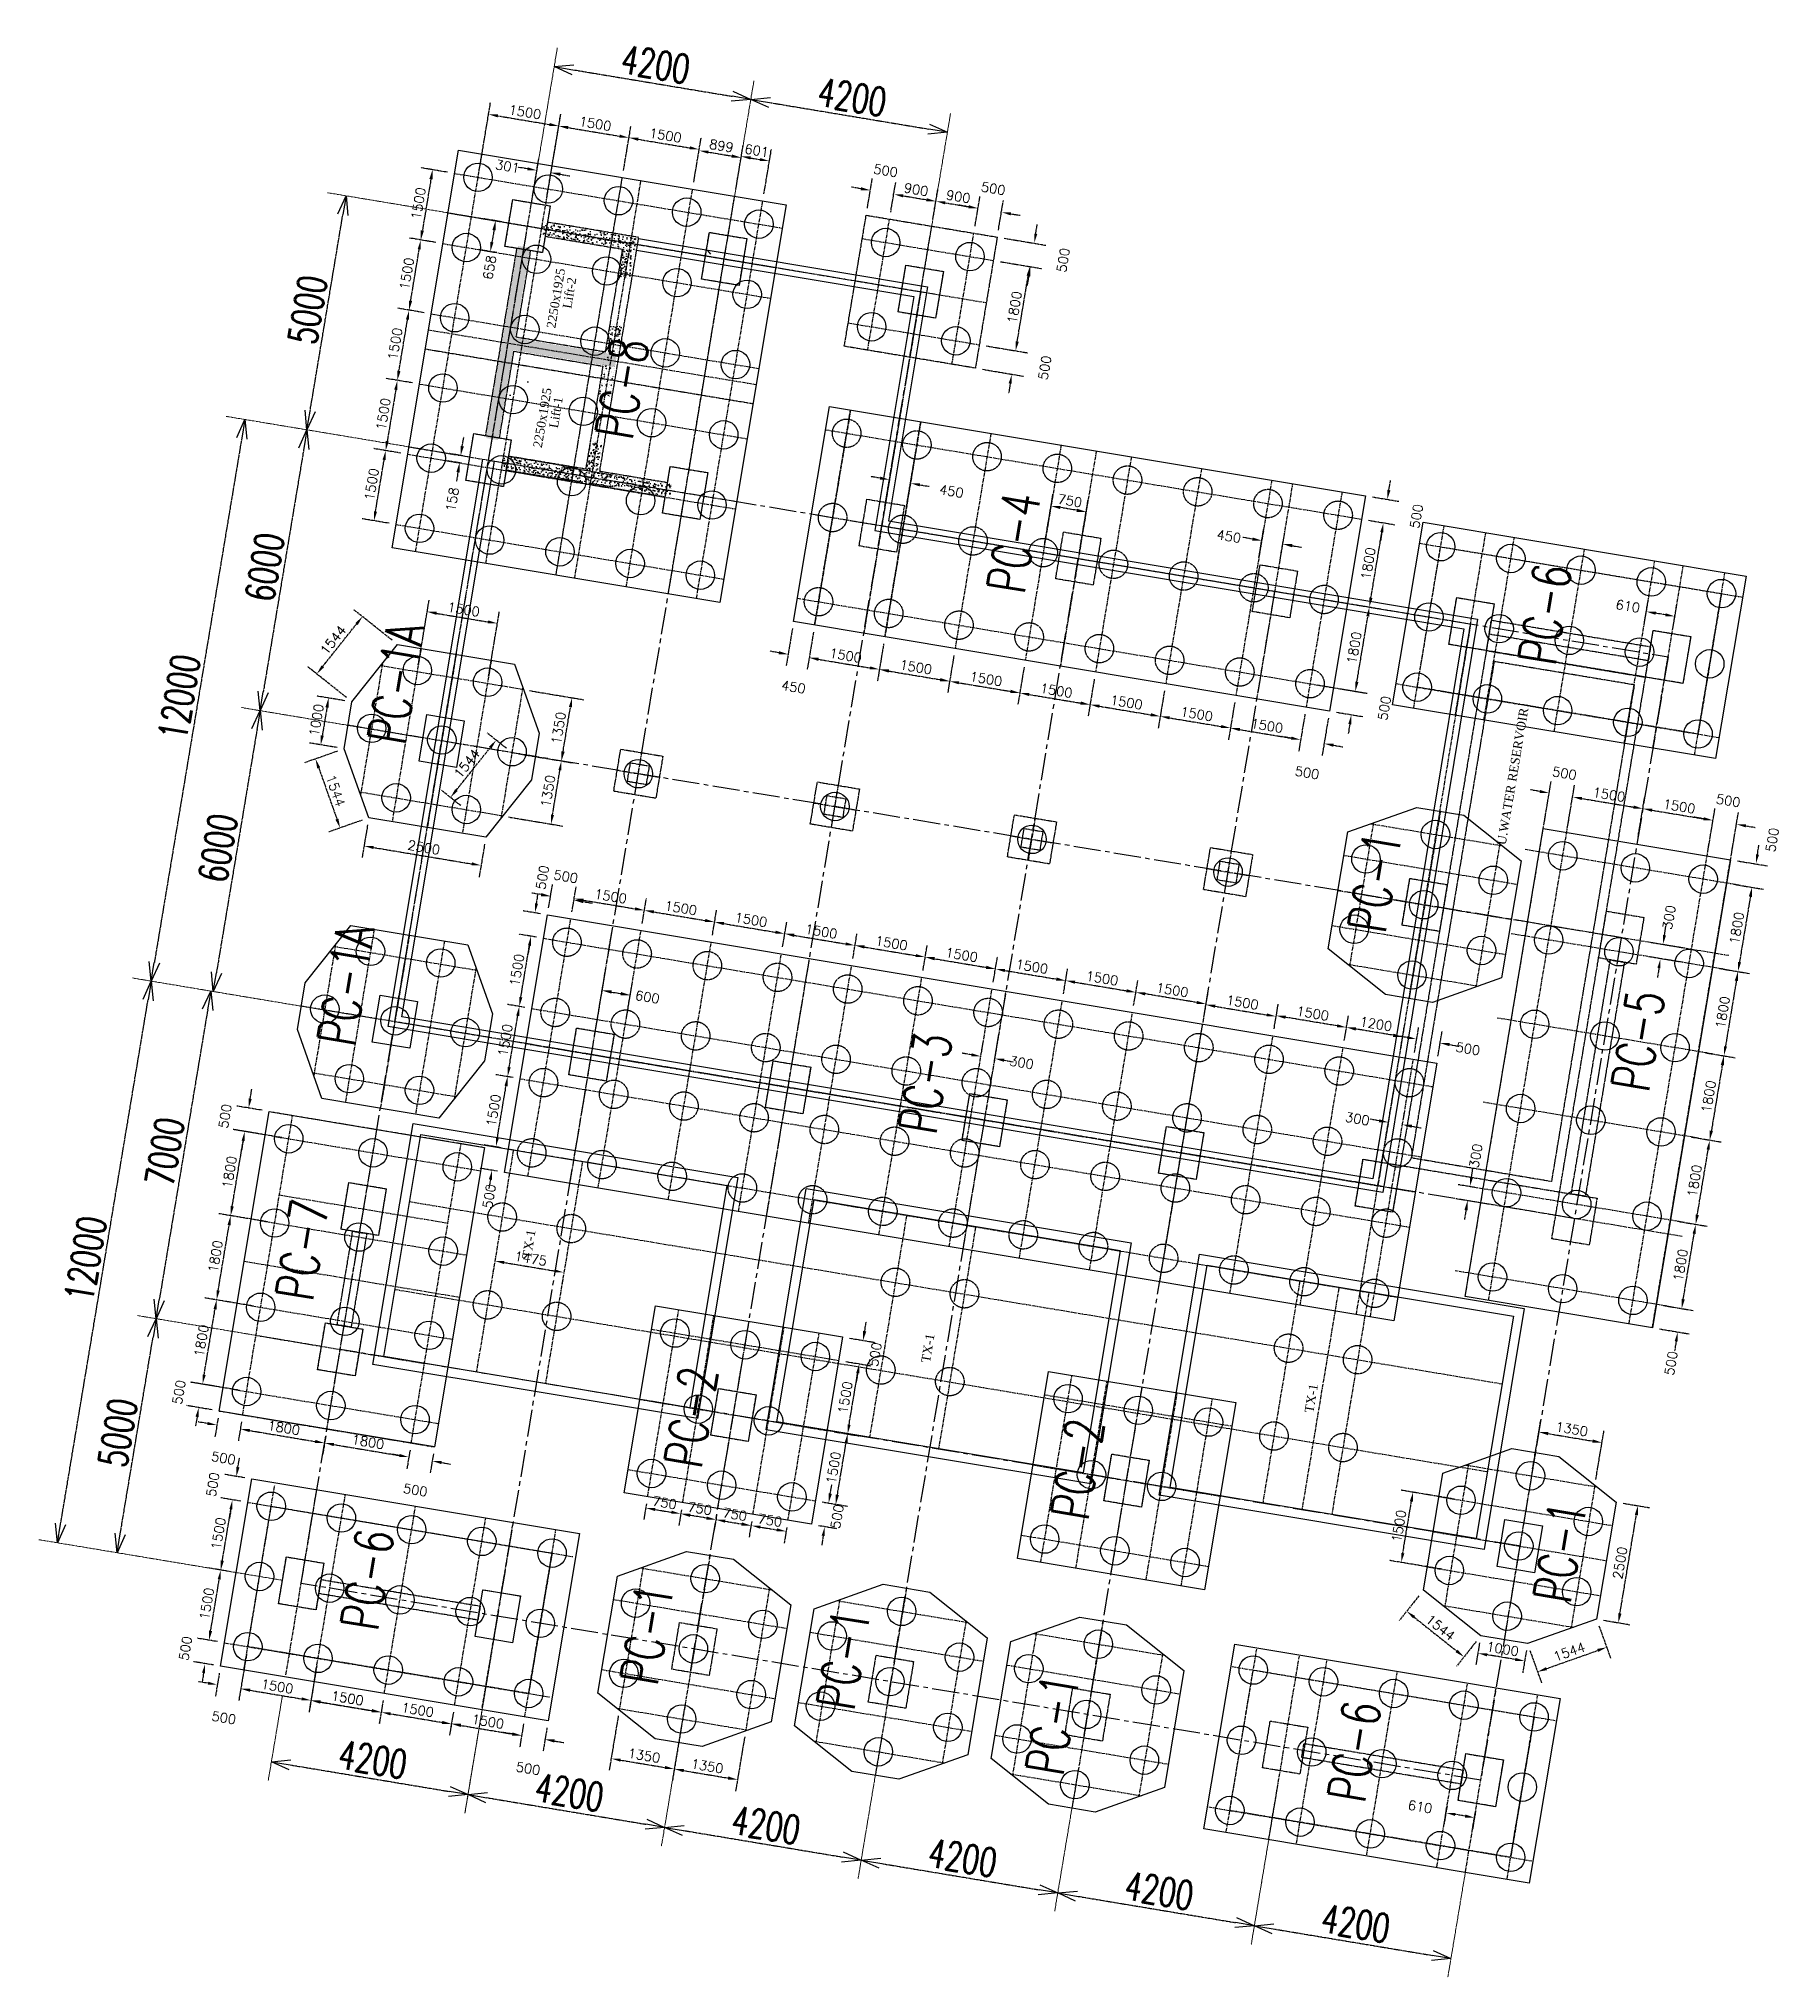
# Model space of a CAD drawing. Header units: millimetres. Extents: x 6239764 to 13047540, y 367704 to 979893.
# Drawn here: x 6345099 to 6381796, y 431531 to 472383 of the extents above; entities that cross this region are included whole.
import ezdxf

# ---------------------------------------------------------------- set-up
doc = ezdxf.new("R2010")
doc.units = ezdxf.units.MM
doc.header["$LTSCALE"] = 300
for name, pattern in [('CENTER2', [28.575, 19.05, -3.175, 3.175, -3.175]), ('CENTERX2', [4, 2.5, -0.5, 0.5, -0.5]), ('G', [2, 1.25, -0.25, 0.25, -0.25]), ('K', [2.5, 1.25, -0.25, 0.25, -0.25, 0.25, -0.25])]:
    doc.linetypes.add(name, pattern=pattern)
for name, color, linetype in [('01', 3, 'Continuous'), ('05', 1, 'G'), ('07', 6, 'K'), ('BOU', 12, 'Continuous'), ('EQUIPMENT', 1, 'Continuous'), ('TEXT', 7, 'Continuous'), ('WALL', 2, 'Continuous')]:
    doc.layers.add(name, color=color, linetype=linetype)
doc.styles.add('1-100', font='romans.shx', dxfattribs={"height": 200})
doc.styles.get("Standard").update_dxf_attribs({"font": 'txt8.shx', "width": 0.7, "bigfont": 'hztxt_ii.shx'})
doc.styles.add('wx2', font='times.ttf')
doc.dimstyles.new('1-100', dxfattribs={"dimtxt": 210, "dimasz": 200, "dimexe": 250, "dimexo": 150, "dimgap": 75, "dimtad": 1, "dimdec": 0, "dimzin": 3, "dimdsep": 46, "dimtxsty": '1-100', "dimcen": 0.09, "dimclrd": 161, "dimclre": 161, "dimclrt": 161, "dimadec": 0, "dimazin": 0, "dimtfac": 1, "dimtdec": 0, "dimtofl": 0, "dimtmove": 2, "dimatfit": 3, "dimfxl": 1, "dimtolj": 1, "dimtzin": 0, "dimarcsym": 0})
doc.dimstyles.new('STANDARD$0', dxfattribs={"dimscale": 200, "dimtxt": 3, "dimasz": 2, "dimexe": 2, "dimexo": 2, "dimgap": 0.5, "dimtad": 1, "dimdec": 0, "dimdsep": 46, "dimtxsty": 'Standard', "dimblk": 'OPEN30', "dimcen": 0, "dimclrd": 256, "dimclre": 256, "dimclrt": 256, "dimadec": 0, "dimazin": 0, "dimtfac": 1, "dimtdec": 0, "dimtmove": 0, "dimatfit": 3, "dimldrblk": 'OPEN30', "dimfxl": 2, "dimlwd": 25, "dimlwe": 15, "dimarcsym": 0})
pattern_1 = [(130.53, (5765581.01, -6039817.78), (45.6969217, 177.079359), [19.05, -209.55]), (75.53, (5765581.01, -6039817.78), (-194.251742, -3.3283146), [15.24, -167.640584]), (180.9814447, (5765584.82, -6039803.03), (-148.5548124, 173.7510427), [16.190009, -178.0902446]), (126.7142, (5765530.9, -6039809.43), (86.070321, 260.467471), [28.575, -314.325]), (177.1655576, (5765538.08, -6039787.72), (-204.993794, 274.878072), [24.285023, -267.135608]), (71.714151, (5765530.9, -6039809.43), (-204.993794, 274.878072), [22.859967, -251.459732]), (101.53, (5765547.61, -6039786.46), (125.8168088, 132.7223607), [19.05, -209.55]), (46.53, (5765547.61, -6039786.46), (-171.5094716, 91.264444), [15.24, -167.64]), (151.981445, (5765558.1, -6039775.4), (-45.692664, 223.9868044), [16.190009, -178.0899376]), (118.03, (5765581.014, -6039817.784), (-82.8945416, 16.9584505), [0, -165.608, 0, -170.18, 0, -168.275]), (88.03, (5765581.01, -6039817.78), (-87.8213855, 82.3918632), [0, -97.028, 0, -161.798, 0, -64.135]), (48.03, (5765571.694, -6039873.654), (27.95955064, 132.800194), [0, -63.5, 0, -198.12, 0, -262.89]), (38.03, (5765567.52, -6039898.71), (-0.708109, 150.29391), [0, -82.55, 0, -131.572, 0, -186.69])]

msp = doc.modelspace()

# ---------------------------------------------------------------- texts
at = {"layer": '07', "color": 6, "ltscale": 0.1, "width": 0.7}
for s, p in [('PC-8', (6357609.3, 463906.4)), ('PC-4', (6365867, 460657.8)), ('PC-6', (6377060.5, 459147.9)), ('PC-1A', (6352812.1, 457481.2)), ('PC-1', (6373473.2, 453507.6)), ('PC-1A', (6351751.5, 451123)), ('PC-5', (6379023.7, 450157.7)), ('PC-3', (6364004.6, 449266.4)), ('PC-7', (6350871.2, 445751.6)), ('PC-2', (6359063.2, 442228.6)), ('PC-2', (6367209.7, 441134.9)), ('PC-1', (6377376.5, 439384.6)), ('PC-6', (6352244, 438803.7)), ('PC-1', (6358134.8, 437653.5)), ('PC-1', (6362277.1, 437126.5)), ('PC-1', (6366681.8, 435754)), ('PC-6', (6373043.2, 435182.3))]:
    msp.add_text(s, height=800, rotation=80.53, dxfattribs=at).set_placement(p)
at = {"layer": 'TEXT', "char_height": 187.5, "attachment_point": 3, "rotation": 80.53, "style": 'wx2'}
for s, insert, width in [('2250x1925', (6356007.6, 467559.3), 558.117), ('Lift-2', (6356243.7, 467368.8), 558.117), ('2250x1925', (6355723.8, 465039.2), 558.117), ('Lift-1', (6355959.8, 464848.6), 558.117), ('U.WATER RESERVOIR', (6376305.3, 458297.1), 6511.448), ('TX-1', (6355384, 447297.8), 558.117), ('TX-1', (6363792, 445107.5), 558.117), ('TX-1', (6371871.6, 444049.2), 558.117)]:
    msp.add_mtext(s, dxfattribs=dict(at, insert=insert, width=width))

# ---------------------------------------------------------------- blocks, each defined once
blk = doc.blocks.new('_Open30')
at = {"color": 0, "linetype": 'ByBlock', "lineweight": -2}
for p, q in [((-1, 0.27), (0, 0)), ((0, 0), (-1, -0.27)), ((0, 0), (-1, 0))]:
    blk.add_line(p, q, dxfattribs=at)
blk = doc.blocks.new('*D424')
at = {"layer": '07', "lineweight": 15, "ltscale": 0.1, "transparency": 16777216}
for p, q in [((6352208, 451732), (6347073, 452589)), ((6350234, 439896), (6345099, 440752))]:
    blk.add_line(p, q, dxfattribs=at)
at = {"layer": '07', "lineweight": 25, "ltscale": 0.1, "transparency": 16777216}
blk.add_line((6345559, 441081), (6347402, 452128), dxfattribs=at)
at = {"layer": 'Defpoints', "color": 0, "ltscale": 0.1, "transparency": 16777216}
for p in [(6347468, 452523), (6352603, 451666), (6350628, 439830)]:
    blk.add_point(p, dxfattribs=at)
at = {"layer": '07', "lineweight": 25, "ltscale": 0.1, "transparency": 16777216, "xscale": 400, "yscale": 400, "zscale": 400}
for p, rotation in [((6347468, 452523), 80.52999999994822), ((6345493, 440686), 260.5299999999482)]:
    blk.add_blockref('_Open30', p, dxfattribs=dict(at, rotation=rotation))
at = {"layer": '07', "ltscale": 0.1, "transparency": 16777216, "insert": (6346086, 446670), "char_height": 600, "attachment_point": 5, "rotation": 80.53}
blk.add_mtext('12000', dxfattribs=at)
blk = doc.blocks.new('*D425')
at = {"layer": '07', "lineweight": 15, "ltscale": 0.1, "transparency": 16777216}
for p, q in [((6354182, 463569), (6349048, 464425)), ((6352208, 451732), (6347073, 452589))]:
    blk.add_line(p, q, dxfattribs=at)
at = {"layer": '07', "lineweight": 25, "ltscale": 0.1, "transparency": 16777216}
blk.add_line((6349376, 463965), (6347534, 452917), dxfattribs=at)
at = {"layer": 'Defpoints', "color": 0, "ltscale": 0.1, "transparency": 16777216}
for p in [(6354577, 463503), (6347468, 452523), (6352603, 451666)]:
    blk.add_point(p, dxfattribs=at)
at = {"layer": '07', "lineweight": 25, "ltscale": 0.1, "transparency": 16777216, "xscale": 400, "yscale": 400, "zscale": 400}
for p, rotation in [((6349442, 464359), 80.52999999994819), ((6347468, 452523), 260.5299999999482)]:
    blk.add_blockref('_Open30', p, dxfattribs=dict(at, rotation=rotation))
at = {"layer": '07', "ltscale": 0.1, "transparency": 16777216, "insert": (6348060, 458507), "char_height": 600, "attachment_point": 5, "rotation": 80.53}
blk.add_mtext('12000', dxfattribs=at)
blk = doc.blocks.new('*D426')
at = {"layer": '07', "lineweight": 15, "ltscale": 0.1, "transparency": 16777216}
for p, q in [((6355005, 468501), (6351179, 469139)), ((6354182, 463569), (6350356, 464207))]:
    blk.add_line(p, q, dxfattribs=at)
at = {"layer": '07', "lineweight": 25, "ltscale": 0.1, "transparency": 16777216}
blk.add_line((6350816, 464536), (6351507, 468678), dxfattribs=at)
at = {"layer": 'Defpoints', "color": 0, "ltscale": 0.1, "transparency": 16777216}
for p in [(6351573, 469073), (6355400, 468435), (6354577, 463503)]:
    blk.add_point(p, dxfattribs=at)
at = {"layer": '07', "lineweight": 25, "ltscale": 0.1, "transparency": 16777216, "xscale": 400, "yscale": 400, "zscale": 400}
for p, rotation in [((6351573, 469073), 80.52999999994822), ((6350751, 464141), 260.5299999999482)]:
    blk.add_blockref('_Open30', p, dxfattribs=dict(at, rotation=rotation))
at = {"layer": '07', "ltscale": 0.1, "transparency": 16777216, "insert": (6350767, 466673), "char_height": 600, "attachment_point": 5, "rotation": 80.53}
blk.add_mtext('5000', dxfattribs=at)
blk = doc.blocks.new('*D427')
at = {"layer": '07', "lineweight": 15, "ltscale": 0.1, "transparency": 16777216}
for p, q in [((6351056, 444828), (6347177, 445475)), ((6350234, 439896), (6346354, 440543))]:
    blk.add_line(p, q, dxfattribs=at)
at = {"layer": '07', "lineweight": 25, "ltscale": 0.1, "transparency": 16777216}
blk.add_line((6346815, 440872), (6347506, 445014), dxfattribs=at)
at = {"layer": 'Defpoints', "color": 0, "ltscale": 0.1, "transparency": 16777216}
for p in [(6347572, 445409), (6351451, 444762), (6350628, 439830)]:
    blk.add_point(p, dxfattribs=at)
at = {"layer": '07', "lineweight": 25, "ltscale": 0.1, "transparency": 16777216, "xscale": 400, "yscale": 400, "zscale": 400}
for p, rotation in [((6347572, 445409), 80.52999999994822), ((6346749, 440477), 260.5299999999482)]:
    blk.add_blockref('_Open30', p, dxfattribs=dict(at, rotation=rotation))
at = {"layer": '07', "ltscale": 0.1, "transparency": 16777216, "insert": (6346766, 443009), "char_height": 600, "attachment_point": 5, "rotation": 80.53}
blk.add_mtext('5000', dxfattribs=at)
blk = doc.blocks.new('*D428')
at = {"layer": '07', "lineweight": 15, "ltscale": 0.1, "transparency": 16777216}
for p, q in [((6352208, 451732), (6348329, 452379)), ((6351056, 444828), (6347177, 445475))]:
    blk.add_line(p, q, dxfattribs=at)
at = {"layer": '07', "lineweight": 25, "ltscale": 0.1, "transparency": 16777216}
blk.add_line((6348658, 451919), (6347637, 445803), dxfattribs=at)
at = {"layer": 'Defpoints', "color": 0, "ltscale": 0.1, "transparency": 16777216}
for p in [(6352603, 451666), (6347572, 445409), (6351451, 444762)]:
    blk.add_point(p, dxfattribs=at)
at = {"layer": '07', "lineweight": 25, "ltscale": 0.1, "transparency": 16777216, "xscale": 400, "yscale": 400, "zscale": 400}
for p, rotation in [((6348723, 452313), 80.52999999994819), ((6347572, 445409), 260.5299999999482)]:
    blk.add_blockref('_Open30', p, dxfattribs=dict(at, rotation=rotation))
at = {"layer": '07', "ltscale": 0.1, "transparency": 16777216, "insert": (6347753, 448927), "char_height": 600, "attachment_point": 5, "rotation": 80.53}
blk.add_mtext('7000', dxfattribs=at)
blk = doc.blocks.new('*D429')
at = {"layer": '07', "lineweight": 15, "ltscale": 0.1, "transparency": 16777216}
for p, q in [((6353195, 457650), (6349369, 458289)), ((6352208, 451732), (6348382, 452370))]:
    blk.add_line(p, q, dxfattribs=at)
at = {"layer": '07', "lineweight": 25, "ltscale": 0.1, "transparency": 16777216}
blk.add_line((6349698, 457828), (6348842, 452699), dxfattribs=at)
at = {"layer": 'Defpoints', "color": 0, "ltscale": 0.1, "transparency": 16777216}
for p in [(6353590, 457585), (6348776, 452305), (6352603, 451666)]:
    blk.add_point(p, dxfattribs=at)
at = {"layer": '07', "lineweight": 25, "ltscale": 0.1, "transparency": 16777216, "xscale": 400, "yscale": 400, "zscale": 400}
for p, rotation in [((6349763, 458223), 80.52999999994819), ((6348776, 452305), 260.5299999999482)]:
    blk.add_blockref('_Open30', p, dxfattribs=dict(at, rotation=rotation))
at = {"layer": '07', "ltscale": 0.1, "transparency": 16777216, "insert": (6348875, 455330), "char_height": 600, "attachment_point": 5, "rotation": 80.53}
blk.add_mtext('6000', dxfattribs=at)
blk = doc.blocks.new('*D430')
at = {"layer": '07', "lineweight": 15, "ltscale": 0.1, "transparency": 16777216}
blk.add_line((6354182, 463569), (6350356, 464207), dxfattribs=at)
at = {"layer": '07', "lineweight": 25, "ltscale": 0.1, "transparency": 16777216}
blk.add_line((6350685, 463747), (6349829, 458617), dxfattribs=at)
at = {"layer": 'Defpoints', "color": 0, "ltscale": 0.1, "transparency": 16777216}
for p in [(6354577, 463503), (6349763, 458223), (6349763, 458223)]:
    blk.add_point(p, dxfattribs=at)
at = {"layer": '07', "lineweight": 25, "ltscale": 0.1, "transparency": 16777216, "xscale": 400, "yscale": 400, "zscale": 400}
for p, rotation in [((6350751, 464141), 80.52999999994819), ((6349763, 458223), 260.5299999999482)]:
    blk.add_blockref('_Open30', p, dxfattribs=dict(at, rotation=rotation))
at = {"layer": '07', "ltscale": 0.1, "transparency": 16777216, "insert": (6349862, 461248), "char_height": 600, "attachment_point": 5, "rotation": 80.53}
blk.add_mtext('6000', dxfattribs=at)
blk = doc.blocks.new('*D431')
at = {"layer": '07', "lineweight": 15, "ltscale": 0.1, "transparency": 16777216}
for p, q in [((6354705, 438744), (6354078, 434986)), ((6350233, 437463), (6349935, 435677))]:
    blk.add_line(p, q, dxfattribs=at)
at = {"layer": '07', "lineweight": 25, "ltscale": 0.1, "transparency": 16777216}
blk.add_line((6350396, 436006), (6353749, 435446), dxfattribs=at)
at = {"layer": 'Defpoints', "color": 0, "ltscale": 0.1, "transparency": 16777216}
for p in [(6354771, 439139), (6350299, 437857), (6354144, 435380)]:
    blk.add_point(p, dxfattribs=at)
at = {"layer": '07', "lineweight": 25, "ltscale": 0.1, "transparency": 16777216, "xscale": 400, "yscale": 400, "zscale": 400}
for p, rotation in [((6350001, 436071), 170.5300000032893), ((6354144, 435380), 350.5300000032893)]:
    blk.add_blockref('_Open30', p, dxfattribs=dict(at, rotation=rotation))
at = {"layer": '07', "ltscale": 0.1, "transparency": 16777216, "insert": (6352138, 436120), "char_height": 600, "attachment_point": 5, "rotation": 350.53}
blk.add_mtext('4200', dxfattribs=at)
blk = doc.blocks.new('*D432')
at = {"layer": '07', "color": 161, "lineweight": -2, "ltscale": 0.1, "transparency": 16777216}
for p, q in [((6349479, 438349), (6349315, 437364)), ((6350958, 438102), (6350794, 437118)), ((6349553, 437578), (6350638, 437397))]:
    blk.add_line(p, q, dxfattribs=at)
at = {"layer": '07', "color": 161, "ltscale": 0.1, "transparency": 16777216}
for points in [[(6349558, 437611), (6349548, 437545), (6349356, 437611)], [(6350644, 437430), (6350633, 437364), (6350835, 437364)]]:
    blk.add_solid(points, dxfattribs=at)
at = {"layer": 'Defpoints', "color": 0, "ltscale": 0.1, "transparency": 16777216}
for p in [(6349503, 438497), (6350983, 438250), (6350835, 437364)]:
    blk.add_point(p, dxfattribs=at)
at = {"layer": '07', "color": 161, "ltscale": 0.1, "transparency": 16777216, "insert": (6350124, 437660), "char_height": 200, "attachment_point": 5, "rotation": 350.53, "style": '1-100'}
blk.add_mtext('\\A1;1500', dxfattribs=at)
blk = doc.blocks.new('*D433')
at = {"layer": '07', "color": 161, "lineweight": -2, "ltscale": 0.1, "transparency": 16777216}
for p, q in [((6348903, 437938), (6348821, 437447)), ((6348665, 437726), (6348468, 437759)), ((6349405, 437905), (6349315, 437364)), ((6349553, 437578), (6349750, 437545))]:
    blk.add_line(p, q, dxfattribs=at)
at = {"layer": '07', "color": 161, "ltscale": 0.1, "transparency": 16777216}
for points in [[(6348671, 437759), (6348660, 437693), (6348863, 437693)], [(6349558, 437611), (6349548, 437545), (6349356, 437611)]]:
    blk.add_solid(points, dxfattribs=at)
at = {"layer": 'Defpoints', "color": 0, "ltscale": 0.1, "transparency": 16777216}
for p in [(6348928, 438086), (6349429, 438053), (6349356, 437611)]:
    blk.add_point(p, dxfattribs=at)
at = {"layer": '07', "color": 161, "ltscale": 0.1, "transparency": 16777216, "insert": (6349000, 436999), "char_height": 200, "attachment_point": 5, "rotation": 350.53, "style": '1-100'}
blk.add_mtext('\\A1;500', dxfattribs=at)
blk = doc.blocks.new('*D434')
at = {"layer": '07', "color": 161, "lineweight": -2, "ltscale": 0.1, "transparency": 16777216}
for p, q in [((6350876, 437609), (6350794, 437118)), ((6351033, 437331), (6352118, 437150)), ((6352356, 437362), (6352274, 436871))]:
    blk.add_line(p, q, dxfattribs=at)
at = {"layer": '07', "color": 161, "ltscale": 0.1, "transparency": 16777216}
for points in [[(6351038, 437364), (6351027, 437298), (6350835, 437364)], [(6352123, 437183), (6352112, 437117), (6352315, 437117)]]:
    blk.add_solid(points, dxfattribs=at)
at = {"layer": 'Defpoints', "color": 0, "ltscale": 0.1, "transparency": 16777216}
for p in [(6350901, 437757), (6352315, 437117), (6352380, 437510)]:
    blk.add_point(p, dxfattribs=at)
at = {"layer": '07', "color": 161, "ltscale": 0.1, "transparency": 16777216, "insert": (6351604, 437413), "char_height": 200, "attachment_point": 5, "rotation": 350.53, "style": '1-100'}
blk.add_mtext('\\A1;1500', dxfattribs=at)
blk = doc.blocks.new('*D435')
at = {"layer": '07', "color": 161, "lineweight": -2, "ltscale": 0.1, "transparency": 16777216}
for p, q in [((6350876, 437609), (6350794, 437116)), ((6351032, 437329), (6352117, 437148)), ((6352356, 437362), (6352273, 436869))]:
    blk.add_line(p, q, dxfattribs=at)
at = {"layer": '07', "color": 161, "ltscale": 0.1, "transparency": 16777216}
for points in [[(6351038, 437362), (6351027, 437296), (6350835, 437362)], [(6352123, 437181), (6352112, 437116), (6352315, 437115)]]:
    blk.add_solid(points, dxfattribs=at)
at = {"layer": 'Defpoints', "color": 0, "ltscale": 0.1, "transparency": 16777216}
for p in [(6350901, 437757), (6352380, 437510), (6352315, 437115)]:
    blk.add_point(p, dxfattribs=at)
at = {"layer": '07', "color": 161, "ltscale": 0.1, "transparency": 16777216, "insert": (6351604, 437411), "char_height": 200, "attachment_point": 5, "rotation": 350.53, "style": '1-100'}
blk.add_mtext('\\A1;1500', dxfattribs=at)
blk = doc.blocks.new('*D436')
at = {"layer": '07', "color": 161, "lineweight": -2, "ltscale": 0.1, "transparency": 16777216}
for p, q in [((6352356, 437362), (6352273, 436869)), ((6352512, 437083), (6353597, 436902)), ((6353835, 437115), (6353753, 436622))]:
    blk.add_line(p, q, dxfattribs=at)
at = {"layer": '07', "color": 161, "ltscale": 0.1, "transparency": 16777216}
for points in [[(6352517, 437115), (6352506, 437050), (6352315, 437115)], [(6353602, 436934), (6353591, 436869), (6353794, 436869)]]:
    blk.add_solid(points, dxfattribs=at)
at = {"layer": 'Defpoints', "color": 0, "ltscale": 0.1, "transparency": 16777216}
for p in [(6352380, 437510), (6353860, 437263), (6353794, 436869)]:
    blk.add_point(p, dxfattribs=at)
at = {"layer": '07', "color": 161, "ltscale": 0.1, "transparency": 16777216, "insert": (6353083, 437165), "char_height": 200, "attachment_point": 5, "rotation": 350.53, "style": '1-100'}
blk.add_mtext('\\A1;1500', dxfattribs=at)
blk = doc.blocks.new('*D437')
at = {"layer": '07', "color": 161, "lineweight": -2, "ltscale": 0.1, "transparency": 16777216}
for p, q in [((6353835, 437115), (6353753, 436624)), ((6353992, 436838), (6355077, 436657)), ((6355315, 436868), (6355233, 436377))]:
    blk.add_line(p, q, dxfattribs=at)
at = {"layer": '07', "color": 161, "ltscale": 0.1, "transparency": 16777216}
for points in [[(6353997, 436871), (6353986, 436805), (6353794, 436871)], [(6355082, 436690), (6355071, 436624), (6355274, 436624)]]:
    blk.add_solid(points, dxfattribs=at)
at = {"layer": 'Defpoints', "color": 0, "ltscale": 0.1, "transparency": 16777216}
for p in [(6353860, 437263), (6355339, 437016), (6355274, 436624)]:
    blk.add_point(p, dxfattribs=at)
at = {"layer": '07', "color": 161, "ltscale": 0.1, "transparency": 16777216, "insert": (6354563, 436920), "char_height": 200, "attachment_point": 5, "rotation": 350.53, "style": '1-100'}
blk.add_mtext('\\A1;1500', dxfattribs=at)
blk = doc.blocks.new('*D438')
at = {"layer": '07', "color": 161, "lineweight": -2, "ltscale": 0.1, "transparency": 16777216}
for p, q in [((6355315, 436868), (6355233, 436377)), ((6355808, 436786), (6355726, 436295)), ((6355077, 436657), (6354879, 436690)), ((6355964, 436509), (6356162, 436476))]:
    blk.add_line(p, q, dxfattribs=at)
at = {"layer": '07', "color": 161, "ltscale": 0.1, "transparency": 16777216}
for points in [[(6355082, 436690), (6355071, 436624), (6355274, 436624)], [(6355970, 436542), (6355959, 436476), (6355767, 436542)]]:
    blk.add_solid(points, dxfattribs=at)
at = {"layer": 'Defpoints', "color": 0, "ltscale": 0.1, "transparency": 16777216}
for p in [(6355339, 437016), (6355833, 436934), (6355767, 436542)]:
    blk.add_point(p, dxfattribs=at)
at = {"layer": '07', "color": 161, "ltscale": 0.1, "transparency": 16777216, "insert": (6355412, 435929), "char_height": 200, "attachment_point": 5, "rotation": 350.53, "style": '1-100'}
blk.add_mtext('\\A1;500', dxfattribs=at)
blk = doc.blocks.new('*D439')
at = {"layer": '07', "lineweight": 15, "ltscale": 0.1, "transparency": 16777216}
for p, q in [((6354623, 438251), (6354078, 434986)), ((6358724, 437314), (6358221, 434295))]:
    blk.add_line(p, q, dxfattribs=at)
at = {"layer": '07', "lineweight": 25, "ltscale": 0.1, "transparency": 16777216}
blk.add_line((6354539, 435315), (6357892, 434755), dxfattribs=at)
at = {"layer": 'Defpoints', "color": 0, "ltscale": 0.1, "transparency": 16777216}
for p in [(6354689, 438646), (6358790, 437708), (6358287, 434689)]:
    blk.add_point(p, dxfattribs=at)
at = {"layer": '07', "lineweight": 25, "ltscale": 0.1, "transparency": 16777216, "xscale": 400, "yscale": 400, "zscale": 400}
for p, rotation in [((6354144, 435380), 170.5300000032893), ((6358287, 434689), 350.5300000032893)]:
    blk.add_blockref('_Open30', p, dxfattribs=dict(at, rotation=rotation))
at = {"layer": '07', "ltscale": 0.1, "transparency": 16777216, "insert": (6356281, 435429), "char_height": 600, "attachment_point": 5, "rotation": 350.53}
blk.add_mtext('4200', dxfattribs=at)
blk = doc.blocks.new('*D440')
at = {"layer": '07', "lineweight": 15, "ltscale": 0.1, "transparency": 16777216}
for p, q in [((6358724, 437314), (6358221, 434295)), ((6362867, 436623), (6362364, 433604))]:
    blk.add_line(p, q, dxfattribs=at)
at = {"layer": '07', "lineweight": 25, "ltscale": 0.1, "transparency": 16777216}
blk.add_line((6358681, 434624), (6362035, 434064), dxfattribs=at)
at = {"layer": 'Defpoints', "color": 0, "ltscale": 0.1, "transparency": 16777216}
for p in [(6358790, 437708), (6362933, 437017), (6362429, 433998)]:
    blk.add_point(p, dxfattribs=at)
at = {"layer": '07', "lineweight": 25, "ltscale": 0.1, "transparency": 16777216, "xscale": 400, "yscale": 400, "zscale": 400}
for p, rotation in [((6358287, 434689), 170.5300000032893), ((6362429, 433998), 350.5300000032893)]:
    blk.add_blockref('_Open30', p, dxfattribs=dict(at, rotation=rotation))
at = {"layer": '07', "ltscale": 0.1, "transparency": 16777216, "insert": (6360424, 434738), "char_height": 600, "attachment_point": 5, "rotation": 350.53}
blk.add_mtext('4200', dxfattribs=at)
blk = doc.blocks.new('*D441')
at = {"layer": '07', "lineweight": 15, "ltscale": 0.1, "transparency": 16777216}
for p, q in [((6362867, 436623), (6362364, 433604)), ((6367010, 435931), (6366506, 432913))]:
    blk.add_line(p, q, dxfattribs=at)
at = {"layer": '07', "lineweight": 25, "ltscale": 0.1, "transparency": 16777216}
blk.add_line((6362824, 433932), (6366178, 433373), dxfattribs=at)
at = {"layer": 'Defpoints', "color": 0, "ltscale": 0.1, "transparency": 16777216}
for p in [(6362933, 437017), (6367076, 436326), (6366572, 433307)]:
    blk.add_point(p, dxfattribs=at)
at = {"layer": '07', "lineweight": 25, "ltscale": 0.1, "transparency": 16777216, "xscale": 400, "yscale": 400, "zscale": 400}
for p, rotation in [((6362429, 433998), 170.5300000032893), ((6366572, 433307), 350.5300000032893)]:
    blk.add_blockref('_Open30', p, dxfattribs=dict(at, rotation=rotation))
at = {"layer": '07', "ltscale": 0.1, "transparency": 16777216, "insert": (6364567, 434047), "char_height": 600, "attachment_point": 5, "rotation": 350.53}
blk.add_mtext('4200', dxfattribs=at)
blk = doc.blocks.new('*D442')
at = {"layer": '07', "lineweight": 15, "ltscale": 0.1, "transparency": 16777216}
for p, q in [((6367010, 435931), (6366506, 432913)), ((6371202, 435536), (6370649, 432222))]:
    blk.add_line(p, q, dxfattribs=at)
at = {"layer": '07', "lineweight": 25, "ltscale": 0.1, "transparency": 16777216}
blk.add_line((6366967, 433241), (6370320, 432682), dxfattribs=at)
at = {"layer": 'Defpoints', "color": 0, "ltscale": 0.1, "transparency": 16777216}
for p in [(6367076, 436326), (6371268, 435931), (6370715, 432616)]:
    blk.add_point(p, dxfattribs=at)
at = {"layer": '07', "lineweight": 25, "ltscale": 0.1, "transparency": 16777216, "xscale": 400, "yscale": 400, "zscale": 400}
for p, rotation in [((6366572, 433307), 170.5300000032893), ((6370715, 432616), 350.5300000032893)]:
    blk.add_blockref('_Open30', p, dxfattribs=dict(at, rotation=rotation))
at = {"layer": '07', "ltscale": 0.1, "transparency": 16777216, "insert": (6368709, 433356), "char_height": 600, "attachment_point": 5, "rotation": 350.53}
blk.add_mtext('4200', dxfattribs=at)
blk = doc.blocks.new('*D443')
at = {"layer": '07', "lineweight": 15, "ltscale": 0.1, "transparency": 16777216}
for p, q in [((6371029, 434501), (6370649, 432222)), ((6375172, 433810), (6374792, 431531))]:
    blk.add_line(p, q, dxfattribs=at)
at = {"layer": '07', "lineweight": 25, "ltscale": 0.1, "transparency": 16777216}
blk.add_line((6371110, 432550), (6374463, 431991), dxfattribs=at)
at = {"layer": 'Defpoints', "color": 0, "ltscale": 0.1, "transparency": 16777216}
for p in [(6371095, 434895), (6375238, 434204), (6374858, 431925)]:
    blk.add_point(p, dxfattribs=at)
at = {"layer": '07', "lineweight": 25, "ltscale": 0.1, "transparency": 16777216, "xscale": 400, "yscale": 400, "zscale": 400}
for p, rotation in [((6370715, 432616), 170.5300000032893), ((6374858, 431925), 350.5300000032893)]:
    blk.add_blockref('_Open30', p, dxfattribs=dict(at, rotation=rotation))
at = {"layer": '07', "ltscale": 0.1, "transparency": 16777216, "insert": (6372852, 432665), "char_height": 600, "attachment_point": 5, "rotation": 350.53}
blk.add_mtext('4200', dxfattribs=at)
blk = doc.blocks.new('*D444')
at = {"layer": '07', "color": 161, "lineweight": -2, "ltscale": 0.1, "transparency": 16777216}
for p, q in [((6357311, 437042), (6357119, 435893)), ((6358642, 436820), (6358451, 435671)), ((6357357, 436107), (6358294, 435951))]:
    blk.add_line(p, q, dxfattribs=at)
at = {"layer": '07', "color": 161, "ltscale": 0.1, "transparency": 16777216}
for points in [[(6357363, 436140), (6357352, 436074), (6357160, 436140)], [(6358300, 435984), (6358289, 435918), (6358492, 435918)]]:
    blk.add_solid(points, dxfattribs=at)
at = {"layer": 'Defpoints', "color": 0, "ltscale": 0.1, "transparency": 16777216}
for p in [(6357335, 437190), (6358667, 436968), (6358492, 435918)]:
    blk.add_point(p, dxfattribs=at)
at = {"layer": '07', "color": 161, "ltscale": 0.1, "transparency": 16777216, "insert": (6357855, 436202), "char_height": 200, "attachment_point": 5, "rotation": 350.53, "style": '1-100'}
blk.add_mtext('\\A1;1350', dxfattribs=at)
blk = doc.blocks.new('*D445')
at = {"layer": '07', "color": 161, "lineweight": -2, "ltscale": 0.1, "transparency": 16777216}
for p, q in [((6358642, 436820), (6358451, 435671)), ((6359974, 436598), (6359782, 435449)), ((6358689, 435885), (6359626, 435729))]:
    blk.add_line(p, q, dxfattribs=at)
at = {"layer": '07', "color": 161, "ltscale": 0.1, "transparency": 16777216}
for points in [[(6358694, 435918), (6358683, 435852), (6358492, 435918)], [(6359631, 435762), (6359621, 435696), (6359823, 435696)]]:
    blk.add_solid(points, dxfattribs=at)
at = {"layer": 'Defpoints', "color": 0, "ltscale": 0.1, "transparency": 16777216}
for p in [(6358667, 436968), (6359998, 436746), (6359823, 435696)]:
    blk.add_point(p, dxfattribs=at)
at = {"layer": '07', "color": 161, "ltscale": 0.1, "transparency": 16777216, "insert": (6359186, 435979), "char_height": 200, "attachment_point": 5, "rotation": 350.53, "style": '1-100'}
blk.add_mtext('\\A1;1350', dxfattribs=at)
blk = doc.blocks.new('*D446')
at = {"layer": '07', "color": 161, "lineweight": -2, "ltscale": 0.1, "transparency": 16777216}
for p, q in [((6348721, 438830), (6348753, 439027)), ((6348862, 438604), (6348441, 438674)), ((6348780, 438111), (6348359, 438181)), ((6348572, 437942), (6348540, 437745))]:
    blk.add_line(p, q, dxfattribs=at)
at = {"layer": '07', "color": 161, "ltscale": 0.1, "transparency": 16777216}
for points in [[(6348688, 438836), (6348753, 438825), (6348688, 438633)], [(6348540, 437948), (6348605, 437937), (6348605, 438140)]]:
    blk.add_solid(points, dxfattribs=at)
at = {"layer": 'Defpoints', "color": 0, "ltscale": 0.1, "transparency": 16777216}
for p in [(6348688, 438633), (6349010, 438579), (6348928, 438086)]:
    blk.add_point(p, dxfattribs=at)
at = {"layer": '07', "color": 161, "ltscale": 0.1, "transparency": 16777216, "insert": (6348190, 438462), "char_height": 200, "attachment_point": 5, "rotation": 80.53, "style": '1-100'}
blk.add_mtext('\\A1;500', dxfattribs=at)
blk = doc.blocks.new('*D447')
at = {"layer": '07', "color": 161, "lineweight": -2, "ltscale": 0.1, "transparency": 16777216}
for p, q in [((6349109, 440083), (6348688, 440154)), ((6348721, 438830), (6348902, 439915)), ((6348862, 438604), (6348441, 438674))]:
    blk.add_line(p, q, dxfattribs=at)
at = {"layer": '07', "color": 161, "ltscale": 0.1, "transparency": 16777216}
for points in [[(6348869, 439921), (6348934, 439910), (6348934, 440112)], [(6348688, 438836), (6348753, 438825), (6348688, 438633)]]:
    blk.add_solid(points, dxfattribs=at)
at = {"layer": 'Defpoints', "color": 0, "ltscale": 0.1, "transparency": 16777216}
for p in [(6348934, 440112), (6349257, 440059), (6349010, 438579)]:
    blk.add_point(p, dxfattribs=at)
at = {"layer": '07', "color": 161, "ltscale": 0.1, "transparency": 16777216, "insert": (6348638, 439401), "char_height": 200, "attachment_point": 5, "rotation": 80.53, "style": '1-100'}
blk.add_mtext('\\A1;1500', dxfattribs=at)
blk = doc.blocks.new('*D448')
at = {"layer": '07', "color": 161, "lineweight": -2, "ltscale": 0.1, "transparency": 16777216}
for p, q in [((6349356, 441563), (6348935, 441633)), ((6348967, 440310), (6349148, 441395)), ((6349109, 440083), (6348688, 440154))]:
    blk.add_line(p, q, dxfattribs=at)
at = {"layer": '07', "color": 161, "ltscale": 0.1, "transparency": 16777216}
for points in [[(6349115, 441400), (6349181, 441389), (6349181, 441592)], [(6348934, 440315), (6349000, 440304), (6348934, 440112)]]:
    blk.add_solid(points, dxfattribs=at)
at = {"layer": 'Defpoints', "color": 0, "ltscale": 0.1, "transparency": 16777216}
for p in [(6349181, 441592), (6349504, 441538), (6349257, 440059)]:
    blk.add_point(p, dxfattribs=at)
at = {"layer": '07', "color": 161, "ltscale": 0.1, "transparency": 16777216, "insert": (6348885, 440881), "char_height": 200, "attachment_point": 5, "rotation": 80.53, "style": '1-100'}
blk.add_mtext('\\A1;1500', dxfattribs=at)
blk = doc.blocks.new('*D449')
at = {"layer": '07', "color": 161, "lineweight": -2, "ltscale": 0.1, "transparency": 16777216}
for p, q in [((6349296, 442282), (6349329, 442480)), ((6349438, 442056), (6349017, 442126)), ((6349356, 441563), (6348935, 441633)), ((6349148, 441395), (6349115, 441197))]:
    blk.add_line(p, q, dxfattribs=at)
at = {"layer": '07', "color": 161, "ltscale": 0.1, "transparency": 16777216}
for points in [[(6349264, 442288), (6349329, 442277), (6349263, 442085)], [(6349115, 441400), (6349181, 441389), (6349181, 441592)]]:
    blk.add_solid(points, dxfattribs=at)
at = {"layer": 'Defpoints', "color": 0, "ltscale": 0.1, "transparency": 16777216}
for p in [(6349263, 442085), (6349586, 442031), (6349504, 441538)]:
    blk.add_point(p, dxfattribs=at)
at = {"layer": '07', "color": 161, "ltscale": 0.1, "transparency": 16777216, "insert": (6348766, 441915), "char_height": 200, "attachment_point": 5, "rotation": 80.53, "style": '1-100'}
blk.add_mtext('\\A1;500', dxfattribs=at)
blk = doc.blocks.new('*D450')
at = {"layer": '07', "color": 161, "lineweight": -2, "ltscale": 0.1, "transparency": 16777216}
for p, q in [((6349626, 445674), (6348600, 445846)), ((6348583, 444226), (6348813, 445607)), ((6349330, 443899), (6348304, 444070))]:
    blk.add_line(p, q, dxfattribs=at)
at = {"layer": '07', "color": 161, "ltscale": 0.1, "transparency": 16777216}
for points in [[(6348780, 445613), (6348846, 445602), (6348846, 445805)], [(6348550, 444232), (6348616, 444221), (6348550, 444029)]]:
    blk.add_solid(points, dxfattribs=at)
at = {"layer": 'Defpoints', "color": 0, "ltscale": 0.1, "transparency": 16777216}
for p in [(6348846, 445805), (6349774, 445650), (6349478, 443874)]:
    blk.add_point(p, dxfattribs=at)
at = {"layer": '07', "color": 161, "ltscale": 0.1, "transparency": 16777216, "insert": (6348526, 444946), "char_height": 200, "attachment_point": 5, "rotation": 80.53, "style": '1-100'}
blk.add_mtext('\\A1;1800', dxfattribs=at)
blk = doc.blocks.new('*D451')
at = {"layer": '07', "color": 161, "lineweight": -2, "ltscale": 0.1, "transparency": 16777216}
for p, q in [((6348879, 446002), (6349110, 447383)), ((6349922, 447450), (6348896, 447621)), ((6349626, 445674), (6348600, 445846))]:
    blk.add_line(p, q, dxfattribs=at)
at = {"layer": '07', "color": 161, "ltscale": 0.1, "transparency": 16777216}
for points in [[(6349077, 447388), (6349142, 447377), (6349142, 447580)], [(6348846, 446007), (6348912, 445996), (6348846, 445805)]]:
    blk.add_solid(points, dxfattribs=at)
at = {"layer": 'Defpoints', "color": 0, "ltscale": 0.1, "transparency": 16777216}
for p in [(6349142, 447580), (6350070, 447425), (6349774, 445650)]:
    blk.add_point(p, dxfattribs=at)
at = {"layer": '07', "color": 161, "ltscale": 0.1, "transparency": 16777216, "insert": (6348822, 446721), "char_height": 200, "attachment_point": 5, "rotation": 80.53, "style": '1-100'}
blk.add_mtext('\\A1;1800', dxfattribs=at)
blk = doc.blocks.new('*D452')
at = {"layer": '07', "color": 161, "lineweight": -2, "ltscale": 0.1, "transparency": 16777216}
for p, q in [((6350218, 449225), (6349192, 449397)), ((6349175, 447777), (6349406, 449158)), ((6349922, 447450), (6348896, 447621))]:
    blk.add_line(p, q, dxfattribs=at)
at = {"layer": '07', "color": 161, "ltscale": 0.1, "transparency": 16777216}
for points in [[(6349373, 449164), (6349439, 449153), (6349439, 449355)], [(6349142, 447783), (6349208, 447772), (6349142, 447580)]]:
    blk.add_solid(points, dxfattribs=at)
at = {"layer": 'Defpoints', "color": 0, "ltscale": 0.1, "transparency": 16777216}
for p in [(6349439, 449355), (6350366, 449201), (6350070, 447425)]:
    blk.add_point(p, dxfattribs=at)
at = {"layer": '07', "color": 161, "ltscale": 0.1, "transparency": 16777216, "insert": (6349118, 448497), "char_height": 200, "attachment_point": 5, "rotation": 80.53, "style": '1-100'}
blk.add_mtext('\\A1;1800', dxfattribs=at)
blk = doc.blocks.new('*D453')
at = {"layer": '07', "color": 161, "lineweight": -2, "ltscale": 0.1, "transparency": 16777216}
for p, q in [((6349554, 450046), (6349587, 450243)), ((6349807, 449801), (6349274, 449890)), ((6349725, 449308), (6349192, 449397)), ((6349406, 449158), (6349373, 448961))]:
    blk.add_line(p, q, dxfattribs=at)
at = {"layer": '07', "color": 161, "ltscale": 0.1, "transparency": 16777216}
for points in [[(6349521, 450051), (6349587, 450040), (6349521, 449849)], [(6349373, 449164), (6349439, 449153), (6349439, 449355)]]:
    blk.add_solid(points, dxfattribs=at)
at = {"layer": 'Defpoints', "color": 0, "ltscale": 0.1, "transparency": 16777216}
for p in [(6349521, 449849), (6349955, 449776), (6349873, 449283)]:
    blk.add_point(p, dxfattribs=at)
at = {"layer": '07', "color": 161, "ltscale": 0.1, "transparency": 16777216, "insert": (6349024, 449678), "char_height": 200, "attachment_point": 5, "rotation": 80.53, "style": '1-100'}
blk.add_mtext('\\A1;500', dxfattribs=at)
blk = doc.blocks.new('*D454')
at = {"layer": '07', "color": 161, "lineweight": -2, "ltscale": 0.1, "transparency": 16777216}
for p, q in [((6348837, 443981), (6348304, 444070)), ((6348583, 444226), (6348616, 444424)), ((6348754, 443488), (6348221, 443577)), ((6348435, 443339), (6348402, 443141))]:
    blk.add_line(p, q, dxfattribs=at)
at = {"layer": '07', "color": 161, "ltscale": 0.1, "transparency": 16777216}
for points in [[(6348550, 444232), (6348616, 444221), (6348550, 444029)], [(6348402, 443344), (6348468, 443333), (6348468, 443536)]]:
    blk.add_solid(points, dxfattribs=at)
at = {"layer": 'Defpoints', "color": 0, "ltscale": 0.1, "transparency": 16777216}
for p in [(6348550, 444029), (6348985, 443957), (6348902, 443463)]:
    blk.add_point(p, dxfattribs=at)
at = {"layer": '07', "color": 161, "ltscale": 0.1, "transparency": 16777216, "insert": (6348053, 443859), "char_height": 200, "attachment_point": 5, "rotation": 80.53, "style": '1-100'}
blk.add_mtext('\\A1;500', dxfattribs=at)
blk = doc.blocks.new('*D455')
at = {"layer": '07', "color": 161, "lineweight": -2, "ltscale": 0.1, "transparency": 16777216}
for p, q in [((6348878, 443315), (6348812, 442920)), ((6348656, 443200), (6348458, 443233)), ((6349371, 443233), (6349305, 442838)), ((6349543, 443052), (6349741, 443019))]:
    blk.add_line(p, q, dxfattribs=at)
at = {"layer": '07', "color": 161, "ltscale": 0.1, "transparency": 16777216}
for points in [[(6348661, 443233), (6348650, 443167), (6348853, 443167)], [(6349549, 443085), (6349538, 443019), (6349346, 443085)]]:
    blk.add_solid(points, dxfattribs=at)
at = {"layer": 'Defpoints', "color": 0, "ltscale": 0.1, "transparency": 16777216}
for p in [(6348902, 443463), (6349396, 443381), (6349346, 443085)]:
    blk.add_point(p, dxfattribs=at)
at = {"layer": '07', "color": 161, "ltscale": 0.1, "transparency": 16777216, "insert": (6348991, 442472), "char_height": 200, "attachment_point": 5, "rotation": 350.53, "style": '1-100'}
blk.add_mtext('\\A1;500', dxfattribs=at)
blk = doc.blocks.new('*D456')
at = {"layer": '07', "color": 161, "lineweight": -2, "ltscale": 0.1, "transparency": 16777216}
for p, q in [((6349371, 443233), (6349305, 442838)), ((6349543, 443052), (6350924, 442821)), ((6351146, 442937), (6351081, 442542))]:
    blk.add_line(p, q, dxfattribs=at)
at = {"layer": '07', "color": 161, "ltscale": 0.1, "transparency": 16777216}
for points in [[(6349549, 443085), (6349538, 443019), (6349346, 443085)], [(6350930, 442854), (6350919, 442789), (6351122, 442789)]]:
    blk.add_solid(points, dxfattribs=at)
at = {"layer": 'Defpoints', "color": 0, "ltscale": 0.1, "transparency": 16777216}
for p in [(6349396, 443381), (6351171, 443085), (6351122, 442789)]:
    blk.add_point(p, dxfattribs=at)
at = {"layer": '07', "color": 161, "ltscale": 0.1, "transparency": 16777216, "insert": (6350263, 443109), "char_height": 200, "attachment_point": 5, "rotation": 350.53, "style": '1-100'}
blk.add_mtext('\\A1;1800', dxfattribs=at)
blk = doc.blocks.new('*D457')
at = {"layer": '07', "color": 161, "lineweight": -2, "ltscale": 0.1, "transparency": 16777216}
for p, q in [((6351146, 442937), (6351081, 442542)), ((6351319, 442756), (6352700, 442525)), ((6352922, 442641), (6352856, 442246))]:
    blk.add_line(p, q, dxfattribs=at)
at = {"layer": '07', "color": 161, "ltscale": 0.1, "transparency": 16777216}
for points in [[(6351324, 442789), (6351313, 442723), (6351122, 442789)], [(6352705, 442558), (6352694, 442492), (6352897, 442492)]]:
    blk.add_solid(points, dxfattribs=at)
at = {"layer": 'Defpoints', "color": 0, "ltscale": 0.1, "transparency": 16777216}
for p in [(6351171, 443085), (6352897, 442492), (6352947, 442789)]:
    blk.add_point(p, dxfattribs=at)
at = {"layer": '07', "color": 161, "ltscale": 0.1, "transparency": 16777216, "insert": (6352038, 442813), "char_height": 200, "attachment_point": 5, "rotation": 350.53, "style": '1-100'}
blk.add_mtext('\\A1;1800', dxfattribs=at)
blk = doc.blocks.new('*D458')
at = {"layer": '07', "color": 161, "lineweight": -2, "ltscale": 0.1, "transparency": 16777216}
for p, q in [((6352700, 442525), (6352503, 442558)), ((6352922, 442641), (6352856, 442246)), ((6353415, 442559), (6353349, 442164)), ((6353588, 442377), (6353785, 442344))]:
    blk.add_line(p, q, dxfattribs=at)
at = {"layer": '07', "color": 161, "ltscale": 0.1, "transparency": 16777216}
for points in [[(6352705, 442558), (6352694, 442492), (6352897, 442492)], [(6353593, 442410), (6353582, 442344), (6353390, 442410)]]:
    blk.add_solid(points, dxfattribs=at)
at = {"layer": 'Defpoints', "color": 0, "ltscale": 0.1, "transparency": 16777216}
for p in [(6352947, 442789), (6353440, 442707), (6353390, 442410)]:
    blk.add_point(p, dxfattribs=at)
at = {"layer": '07', "color": 161, "ltscale": 0.1, "transparency": 16777216, "insert": (6353035, 441798), "char_height": 200, "attachment_point": 5, "rotation": 350.53, "style": '1-100'}
blk.add_mtext('\\A1;500', dxfattribs=at)
blk = doc.blocks.new('*D459')
at = {"layer": '07', "color": 161, "lineweight": -2, "ltscale": 0.1, "transparency": 16777216}
for p, q in [((6351551, 458432), (6350959, 458530)), ((6351172, 458292), (6351073, 457700)), ((6351387, 457445), (6350794, 457544))]:
    blk.add_line(p, q, dxfattribs=at)
at = {"layer": '07', "color": 161, "ltscale": 0.1, "transparency": 16777216}
for points in [[(6351139, 458298), (6351205, 458287), (6351205, 458489)], [(6351041, 457706), (6351106, 457695), (6351041, 457503)]]:
    blk.add_solid(points, dxfattribs=at)
at = {"layer": 'Defpoints', "color": 0, "ltscale": 0.1, "transparency": 16777216}
for p in [(6351699, 458407), (6351041, 457503), (6351535, 457421)]:
    blk.add_point(p, dxfattribs=at)
at = {"layer": '07', "color": 161, "ltscale": 0.1, "transparency": 16777216, "insert": (6350950, 458025), "char_height": 200, "attachment_point": 5, "rotation": 80.53, "style": '1-100'}
blk.add_mtext('\\A1;1000', dxfattribs=at)
blk = doc.blocks.new('*D460')
at = {"layer": '07', "color": 161, "lineweight": -2, "ltscale": 0.1, "transparency": 16777216}
for p, q in [((6351393, 457370), (6350695, 457122)), ((6350998, 457017), (6351381, 455939)), ((6351911, 455915), (6351213, 455667))]:
    blk.add_line(p, q, dxfattribs=at)
at = {"layer": '07', "color": 161, "ltscale": 0.1, "transparency": 16777216}
for points in [[(6351029, 457028), (6350966, 457006), (6350931, 457206)], [(6351413, 455950), (6351350, 455928), (6351448, 455751)]]:
    blk.add_solid(points, dxfattribs=at)
at = {"layer": 'Defpoints', "color": 0, "ltscale": 0.1, "transparency": 16777216}
for p in [(6351535, 457421), (6352052, 455966), (6351448, 455751)]:
    blk.add_point(p, dxfattribs=at)
at = {"layer": '07', "color": 161, "ltscale": 0.1, "transparency": 16777216, "insert": (6351354, 456537), "char_height": 200, "attachment_point": 5, "rotation": 289.5846, "style": '1-100'}
blk.add_mtext('\\A1;1544', dxfattribs=at)
blk = doc.blocks.new('*D461')
at = {"layer": '07', "color": 161, "lineweight": -2, "ltscale": 0.1, "transparency": 16777216}
for p, q in [((6352028, 455818), (6351912, 455126)), ((6352151, 455340), (6354222, 454994)), ((6354494, 455406), (6354378, 454715))]:
    blk.add_line(p, q, dxfattribs=at)
at = {"layer": '07', "color": 161, "ltscale": 0.1, "transparency": 16777216}
for points in [[(6352156, 455373), (6352145, 455307), (6351953, 455373)], [(6354228, 455027), (6354217, 454961), (6354419, 454961)]]:
    blk.add_solid(points, dxfattribs=at)
at = {"layer": 'Defpoints', "color": 0, "ltscale": 0.1, "transparency": 16777216}
for p in [(6352052, 455966), (6354518, 455554), (6354419, 454961)]:
    blk.add_point(p, dxfattribs=at)
at = {"layer": '07', "color": 161, "ltscale": 0.1, "transparency": 16777216, "insert": (6353215, 455340), "char_height": 200, "attachment_point": 5, "rotation": 350.53, "style": '1-100'}
blk.add_mtext('\\A1;2500', dxfattribs=at)
blk = doc.blocks.new('*D462')
at = {"layer": '07', "color": 161, "lineweight": -2, "ltscale": 0.1, "transparency": 16777216}
for p, q in [((6351082, 459154), (6351795, 460049)), ((6352544, 459709), (6351724, 460361)), ((6351582, 458500), (6350762, 459153))]:
    blk.add_line(p, q, dxfattribs=at)
at = {"layer": '07', "color": 161, "ltscale": 0.1, "transparency": 16777216}
for points in [[(6351769, 460070), (6351821, 460028), (6351920, 460206)], [(6351056, 459175), (6351108, 459133), (6350958, 458997)]]:
    blk.add_solid(points, dxfattribs=at)
at = {"layer": 'Defpoints', "color": 0, "ltscale": 0.1, "transparency": 16777216}
for p in [(6351920, 460206), (6352661, 459615), (6351699, 458407)]:
    blk.add_point(p, dxfattribs=at)
at = {"layer": '07', "color": 161, "ltscale": 0.1, "transparency": 16777216, "insert": (6351302, 459710), "char_height": 200, "attachment_point": 5, "rotation": 51.4754, "style": '1-100'}
blk.add_mtext('\\A1;1544', dxfattribs=at)
blk = doc.blocks.new('*D463')
at = {"layer": '07', "color": 161, "lineweight": -2, "ltscale": 0.1, "transparency": 16777216}
for p, q in [((6355217, 457313), (6356361, 457122)), ((6355925, 456029), (6356081, 456966)), ((6354995, 455982), (6356139, 455791))]:
    blk.add_line(p, q, dxfattribs=at)
at = {"layer": '07', "color": 161, "ltscale": 0.1, "transparency": 16777216}
for points in [[(6356048, 456972), (6356114, 456961), (6356114, 457164)], [(6355892, 456035), (6355958, 456024), (6355892, 455832)]]:
    blk.add_solid(points, dxfattribs=at)
at = {"layer": 'Defpoints', "color": 0, "ltscale": 0.1, "transparency": 16777216}
for p in [(6355069, 457338), (6356114, 457164), (6354847, 456006)]:
    blk.add_point(p, dxfattribs=at)
at = {"layer": '07', "color": 161, "ltscale": 0.1, "transparency": 16777216, "insert": (6355830, 456527), "char_height": 200, "attachment_point": 5, "rotation": 80.53, "style": '1-100'}
blk.add_mtext('\\A1;1350', dxfattribs=at)
blk = doc.blocks.new('*D464')
at = {"layer": '07', "color": 161, "lineweight": -2, "ltscale": 0.1, "transparency": 16777216}
for p, q in [((6355439, 458645), (6356583, 458454)), ((6356147, 457361), (6356303, 458298)), ((6355217, 457313), (6356361, 457122))]:
    blk.add_line(p, q, dxfattribs=at)
at = {"layer": '07', "color": 161, "ltscale": 0.1, "transparency": 16777216}
for points in [[(6356270, 458303), (6356336, 458292), (6356336, 458495)], [(6356114, 457366), (6356180, 457355), (6356114, 457164)]]:
    blk.add_solid(points, dxfattribs=at)
at = {"layer": 'Defpoints', "color": 0, "ltscale": 0.1, "transparency": 16777216}
for p in [(6355291, 458669), (6356336, 458495), (6355069, 457338)]:
    blk.add_point(p, dxfattribs=at)
at = {"layer": '07', "color": 161, "ltscale": 0.1, "transparency": 16777216, "insert": (6356053, 457858), "char_height": 200, "attachment_point": 5, "rotation": 80.53, "style": '1-100'}
blk.add_mtext('\\A1;1350', dxfattribs=at)
blk = doc.blocks.new('*D465')
at = {"layer": '07', "color": 161, "lineweight": -2, "ltscale": 0.1, "transparency": 16777216}
for p, q in [((6353097, 459188), (6353325, 460554)), ((6353481, 460274), (6354566, 460093)), ((6354576, 458941), (6354804, 460307))]:
    blk.add_line(p, q, dxfattribs=at)
at = {"layer": '07', "color": 161, "ltscale": 0.1, "transparency": 16777216}
for points in [[(6353486, 460307), (6353475, 460242), (6353284, 460307)], [(6354571, 460126), (6354560, 460061), (6354763, 460061)]]:
    blk.add_solid(points, dxfattribs=at)
at = {"layer": 'Defpoints', "color": 0, "ltscale": 0.1, "transparency": 16777216}
for p in [(6354763, 460061), (6353072, 459040), (6354552, 458793)]:
    blk.add_point(p, dxfattribs=at)
at = {"layer": '07', "color": 161, "ltscale": 0.1, "transparency": 16777216, "insert": (6354052, 460357), "char_height": 200, "attachment_point": 5, "rotation": 350.53, "style": '1-100'}
blk.add_mtext('\\A1;1500', dxfattribs=at)
blk = doc.blocks.new('*D466')
at = {"layer": '07', "color": 161, "lineweight": -2, "ltscale": 0.1, "transparency": 16777216}
for p, q in [((6354952, 457431), (6354542, 457758)), ((6353900, 456550), (6354613, 457445)), ((6353990, 456223), (6353580, 456549))]:
    blk.add_line(p, q, dxfattribs=at)
at = {"layer": '07', "color": 161, "ltscale": 0.1, "transparency": 16777216}
for points in [[(6354587, 457466), (6354639, 457425), (6354738, 457602)], [(6353874, 456571), (6353926, 456529), (6353776, 456394)]]:
    blk.add_solid(points, dxfattribs=at)
at = {"layer": 'Defpoints', "color": 0, "ltscale": 0.1, "transparency": 16777216}
for p in [(6354738, 457602), (6355069, 457338), (6354107, 456130)]:
    blk.add_point(p, dxfattribs=at)
at = {"layer": '07', "color": 161, "ltscale": 0.1, "transparency": 16777216, "insert": (6354120, 457107), "char_height": 200, "attachment_point": 5, "rotation": 51.4754, "style": '1-100'}
blk.add_mtext('\\A1;1544', dxfattribs=at)
blk = doc.blocks.new('*D467')
at = {"layer": '07', "color": 161, "lineweight": -2, "ltscale": 0.1, "transparency": 16777216}
for p, q in [((6377977, 438937), (6378222, 438249)), ((6376522, 438419), (6376767, 437731)), ((6376871, 438034), (6377949, 438417))]:
    blk.add_line(p, q, dxfattribs=at)
at = {"layer": '07', "color": 161, "ltscale": 0.1, "transparency": 16777216}
for points in [[(6377938, 438449), (6377961, 438386), (6378138, 438484)], [(6376860, 438065), (6376882, 438002), (6376683, 437967)]]:
    blk.add_solid(points, dxfattribs=at)
at = {"layer": 'Defpoints', "color": 0, "ltscale": 0.1, "transparency": 16777216}
for p in [(6377927, 439078), (6376472, 438561), (6378138, 438484)]:
    blk.add_point(p, dxfattribs=at)
at = {"layer": '07', "color": 161, "ltscale": 0.1, "transparency": 16777216, "insert": (6377352, 438390), "char_height": 200, "attachment_point": 5, "rotation": 19.5846, "style": '1-100'}
blk.add_mtext('\\A1;1544', dxfattribs=at)
blk = doc.blocks.new('*D468')
at = {"layer": '07', "color": 161, "lineweight": -2, "ltscale": 0.1, "transparency": 16777216}
for p, q in [((6375460, 438577), (6375383, 438113)), ((6376447, 438413), (6376369, 437948)), ((6376213, 438227), (6375621, 438326))]:
    blk.add_line(p, q, dxfattribs=at)
at = {"layer": '07', "color": 161, "ltscale": 0.1, "transparency": 16777216}
for points in [[(6375627, 438359), (6375616, 438293), (6375424, 438359)], [(6376219, 438260), (6376208, 438195), (6376410, 438195)]]:
    blk.add_solid(points, dxfattribs=at)
at = {"layer": 'Defpoints', "color": 0, "ltscale": 0.1, "transparency": 16777216}
for p in [(6375424, 438359), (6375485, 438725), (6376472, 438561)]:
    blk.add_point(p, dxfattribs=at)
at = {"layer": '07', "color": 161, "ltscale": 0.1, "transparency": 16777216, "insert": (6375946, 438449), "char_height": 200, "attachment_point": 5, "rotation": 350.53, "style": '1-100'}
blk.add_mtext('\\A1;1000', dxfattribs=at)
blk = doc.blocks.new('*D469')
at = {"layer": '07', "color": 161, "lineweight": -2, "ltscale": 0.1, "transparency": 16777216}
for p, q in [((6374184, 439570), (6373768, 439048)), ((6374081, 439119), (6374976, 438407)), ((6375392, 438608), (6374977, 438086))]:
    blk.add_line(p, q, dxfattribs=at)
at = {"layer": '07', "color": 161, "ltscale": 0.1, "transparency": 16777216}
for points in [[(6374101, 439145), (6374060, 439093), (6373924, 439244)], [(6374997, 438433), (6374955, 438380), (6375132, 438282)]]:
    blk.add_solid(points, dxfattribs=at)
at = {"layer": 'Defpoints', "color": 0, "ltscale": 0.1, "transparency": 16777216}
for p in [(6374277, 439687), (6375485, 438725), (6375132, 438282)]:
    blk.add_point(p, dxfattribs=at)
at = {"layer": '07', "color": 161, "ltscale": 0.1, "transparency": 16777216, "insert": (6374637, 438900), "char_height": 200, "attachment_point": 5, "rotation": 321.4754, "style": '1-100'}
blk.add_mtext('\\A1;1544', dxfattribs=at)
blk = doc.blocks.new('*D470')
at = {"layer": '07', "color": 161, "lineweight": -2, "ltscale": 0.1, "transparency": 16777216}
for p, q in [((6378419, 439199), (6378764, 441270)), ((6378486, 441520), (6379044, 441426)), ((6378074, 439054), (6378633, 438960))]:
    blk.add_line(p, q, dxfattribs=at)
at = {"layer": '07', "color": 161, "ltscale": 0.1, "transparency": 16777216}
for points in [[(6378731, 441276), (6378797, 441265), (6378797, 441468)], [(6378386, 439204), (6378452, 439193), (6378386, 439002)]]:
    blk.add_solid(points, dxfattribs=at)
at = {"layer": 'Defpoints', "color": 0, "ltscale": 0.1, "transparency": 16777216}
for p in [(6378338, 441544), (6378797, 441468), (6377927, 439078)]:
    blk.add_point(p, dxfattribs=at)
at = {"layer": '07', "color": 161, "ltscale": 0.1, "transparency": 16777216, "insert": (6378419, 440263), "char_height": 200, "attachment_point": 5, "rotation": 80.53, "style": '1-100'}
blk.add_mtext('\\A1;2500', dxfattribs=at)
blk = doc.blocks.new('*D471')
at = {"layer": '07', "color": 161, "lineweight": -2, "ltscale": 0.1, "transparency": 16777216}
for p, q in [((6376579, 442243), (6376750, 443267)), ((6376906, 442987), (6377843, 442831)), ((6377910, 442021), (6378081, 443045))]:
    blk.add_line(p, q, dxfattribs=at)
at = {"layer": '07', "color": 161, "ltscale": 0.1, "transparency": 16777216}
for points in [[(6376911, 443020), (6376900, 442954), (6376708, 443020)], [(6377848, 442864), (6377837, 442798), (6378040, 442798)]]:
    blk.add_solid(points, dxfattribs=at)
at = {"layer": 'Defpoints', "color": 0, "ltscale": 0.1, "transparency": 16777216}
for p in [(6378040, 442798), (6376554, 442095), (6377886, 441873)]:
    blk.add_point(p, dxfattribs=at)
at = {"layer": '07', "color": 161, "ltscale": 0.1, "transparency": 16777216, "insert": (6377403, 443082), "char_height": 200, "attachment_point": 5, "rotation": 350.53, "style": '1-100'}
blk.add_mtext('\\A1;1350', dxfattribs=at)
blk = doc.blocks.new('*D472')
at = {"layer": '07', "color": 161, "lineweight": -2, "ltscale": 0.1, "transparency": 16777216}
for p, q in [((6374922, 441607), (6373810, 441793)), ((6373843, 440469), (6374024, 441554)), ((6374675, 440128), (6373563, 440313))]:
    blk.add_line(p, q, dxfattribs=at)
at = {"layer": '07', "color": 161, "ltscale": 0.1, "transparency": 16777216}
for points in [[(6373991, 441560), (6374057, 441549), (6374057, 441751)], [(6373810, 440475), (6373876, 440464), (6373810, 440272)]]:
    blk.add_solid(points, dxfattribs=at)
at = {"layer": 'Defpoints', "color": 0, "ltscale": 0.1, "transparency": 16777216}
for p in [(6374057, 441751), (6375070, 441582), (6374823, 440103)]:
    blk.add_point(p, dxfattribs=at)
at = {"layer": '07', "color": 161, "ltscale": 0.1, "transparency": 16777216, "insert": (6373761, 441040), "char_height": 200, "attachment_point": 5, "rotation": 80.53, "style": '1-100'}
blk.add_mtext('\\A1;1500', dxfattribs=at)
blk = doc.blocks.new('*D473')
at = {"layer": '07', "color": 161, "lineweight": -2, "ltscale": 0.1, "transparency": 16777216}
for p, q in [((6379629, 447462), (6380262, 447357)), ((6379752, 445820), (6379983, 447201)), ((6379333, 445687), (6379966, 445581))]:
    blk.add_line(p, q, dxfattribs=at)
at = {"layer": '07', "color": 161, "ltscale": 0.1, "transparency": 16777216}
for points in [[(6379950, 447206), (6380016, 447195), (6380016, 447398)], [(6379720, 445825), (6379785, 445814), (6379720, 445622)]]:
    blk.add_solid(points, dxfattribs=at)
at = {"layer": 'Defpoints', "color": 0, "ltscale": 0.1, "transparency": 16777216}
for p in [(6379481, 447487), (6380016, 447398), (6379185, 445712)]:
    blk.add_point(p, dxfattribs=at)
at = {"layer": '07', "color": 161, "ltscale": 0.1, "transparency": 16777216, "insert": (6379695, 446539), "char_height": 200, "attachment_point": 5, "rotation": 80.53, "style": '1-100'}
blk.add_mtext('\\A1;1800', dxfattribs=at)
blk = doc.blocks.new('*D474')
at = {"layer": '07', "color": 161, "lineweight": -2, "ltscale": 0.1, "transparency": 16777216}
for p, q in [((6379925, 449238), (6380558, 449132)), ((6380049, 447595), (6380279, 448976)), ((6379629, 447462), (6380262, 447357))]:
    blk.add_line(p, q, dxfattribs=at)
at = {"layer": '07', "color": 161, "ltscale": 0.1, "transparency": 16777216}
for points in [[(6380246, 448982), (6380312, 448971), (6380312, 449173)], [(6380016, 447601), (6380081, 447590), (6380016, 447398)]]:
    blk.add_solid(points, dxfattribs=at)
at = {"layer": 'Defpoints', "color": 0, "ltscale": 0.1, "transparency": 16777216}
for p in [(6379777, 449263), (6380312, 449173), (6379481, 447487)]:
    blk.add_point(p, dxfattribs=at)
at = {"layer": '07', "color": 161, "ltscale": 0.1, "transparency": 16777216, "insert": (6379991, 448314), "char_height": 200, "attachment_point": 5, "rotation": 80.53, "style": '1-100'}
blk.add_mtext('\\A1;1800', dxfattribs=at)
blk = doc.blocks.new('*D475')
at = {"layer": '07', "color": 161, "lineweight": -2, "ltscale": 0.1, "transparency": 16777216}
for p, q in [((6380221, 451013), (6380855, 450908)), ((6380575, 450752), (6380345, 449371)), ((6379925, 449238), (6380558, 449132))]:
    blk.add_line(p, q, dxfattribs=at)
at = {"layer": '07', "color": 161, "ltscale": 0.1, "transparency": 16777216}
for points in [[(6380542, 450757), (6380608, 450746), (6380608, 450949)], [(6380312, 449376), (6380378, 449365), (6380312, 449173)]]:
    blk.add_solid(points, dxfattribs=at)
at = {"layer": 'Defpoints', "color": 0, "ltscale": 0.1, "transparency": 16777216}
for p in [(6380074, 451038), (6379777, 449263), (6380312, 449173)]:
    blk.add_point(p, dxfattribs=at)
at = {"layer": '07', "color": 161, "ltscale": 0.1, "transparency": 16777216, "insert": (6380287, 450090), "char_height": 200, "attachment_point": 5, "rotation": 80.53, "style": '1-100'}
blk.add_mtext('\\A1;1800', dxfattribs=at)
blk = doc.blocks.new('*D476')
at = {"layer": '07', "color": 161, "lineweight": -2, "ltscale": 0.1, "transparency": 16777216}
for p, q in [((6380518, 452789), (6381151, 452683)), ((6380871, 452527), (6380641, 451146)), ((6380221, 451013), (6380855, 450908))]:
    blk.add_line(p, q, dxfattribs=at)
at = {"layer": '07', "color": 161, "ltscale": 0.1, "transparency": 16777216}
for points in [[(6380838, 452533), (6380904, 452522), (6380904, 452724)], [(6380608, 451152), (6380674, 451141), (6380608, 450949)]]:
    blk.add_solid(points, dxfattribs=at)
at = {"layer": 'Defpoints', "color": 0, "ltscale": 0.1, "transparency": 16777216}
for p in [(6380370, 452813), (6380074, 451038), (6380608, 450949)]:
    blk.add_point(p, dxfattribs=at)
at = {"layer": '07', "color": 161, "ltscale": 0.1, "transparency": 16777216, "insert": (6380583, 451865), "char_height": 200, "attachment_point": 5, "rotation": 80.53, "style": '1-100'}
blk.add_mtext('\\A1;1800', dxfattribs=at)
blk = doc.blocks.new('*D477')
at = {"layer": '07', "color": 161, "lineweight": -2, "ltscale": 0.1, "transparency": 16777216}
for p, q in [((6380814, 454564), (6381447, 454459)), ((6381167, 454303), (6380937, 452922)), ((6380518, 452789), (6381151, 452683))]:
    blk.add_line(p, q, dxfattribs=at)
at = {"layer": '07', "color": 161, "ltscale": 0.1, "transparency": 16777216}
for points in [[(6381134, 454308), (6381200, 454297), (6381200, 454500)], [(6380904, 452927), (6380970, 452916), (6380904, 452724)]]:
    blk.add_solid(points, dxfattribs=at)
at = {"layer": 'Defpoints', "color": 0, "ltscale": 0.1, "transparency": 16777216}
for p in [(6380666, 454589), (6380370, 452813), (6380904, 452724)]:
    blk.add_point(p, dxfattribs=at)
at = {"layer": '07', "color": 161, "ltscale": 0.1, "transparency": 16777216, "insert": (6380880, 453641), "char_height": 200, "attachment_point": 5, "rotation": 80.53, "style": '1-100'}
blk.add_mtext('\\A1;1800', dxfattribs=at)
blk = doc.blocks.new('*D478')
at = {"layer": '07', "color": 161, "lineweight": -2, "ltscale": 0.1, "transparency": 16777216}
for p, q in [((6381315, 455190), (6381348, 455388)), ((6380896, 455057), (6381529, 454952)), ((6380814, 454564), (6381447, 454459)), ((6381167, 454303), (6381134, 454105))]:
    blk.add_line(p, q, dxfattribs=at)
at = {"layer": '07', "color": 161, "ltscale": 0.1, "transparency": 16777216}
for points in [[(6381283, 455196), (6381348, 455185), (6381283, 454993)], [(6381134, 454308), (6381200, 454297), (6381200, 454500)]]:
    blk.add_solid(points, dxfattribs=at)
at = {"layer": 'Defpoints', "color": 0, "ltscale": 0.1, "transparency": 16777216}
for p in [(6380748, 455082), (6380666, 454589), (6381200, 454500)]:
    blk.add_point(p, dxfattribs=at)
at = {"layer": '07', "color": 161, "ltscale": 0.1, "transparency": 16777216, "insert": (6381629, 455499), "char_height": 200, "attachment_point": 5, "rotation": 80.53, "style": '1-100'}
blk.add_mtext('\\A1;500', dxfattribs=at)
blk = doc.blocks.new('*D479')
at = {"layer": '07', "color": 161, "lineweight": -2, "ltscale": 0.1, "transparency": 16777216}
for p, q in [((6379752, 445820), (6379785, 446017)), ((6379333, 445687), (6379966, 445581)), ((6379251, 445194), (6379884, 445088)), ((6379604, 444932), (6379571, 444735))]:
    blk.add_line(p, q, dxfattribs=at)
at = {"layer": '07', "color": 161, "ltscale": 0.1, "transparency": 16777216}
for points in [[(6379720, 445825), (6379785, 445814), (6379720, 445622)], [(6379571, 444937), (6379637, 444927), (6379637, 445129)]]:
    blk.add_solid(points, dxfattribs=at)
at = {"layer": 'Defpoints', "color": 0, "ltscale": 0.1, "transparency": 16777216}
for p in [(6379185, 445712), (6379720, 445622), (6379103, 445218)]:
    blk.add_point(p, dxfattribs=at)
at = {"layer": '07', "color": 161, "ltscale": 0.1, "transparency": 16777216, "insert": (6379495, 444470), "char_height": 200, "attachment_point": 5, "rotation": 80.53, "style": '1-100'}
blk.add_mtext('\\A1;500', dxfattribs=at)
blk = doc.blocks.new('*D480')
at = {"layer": '07', "color": 161, "lineweight": -2, "ltscale": 0.1, "transparency": 16777216}
for p, q in [((6376827, 455888), (6376968, 456733)), ((6376730, 456520), (6376533, 456553)), ((6377320, 455806), (6377461, 456651)), ((6377618, 456372), (6377815, 456339))]:
    blk.add_line(p, q, dxfattribs=at)
at = {"layer": '07', "color": 161, "ltscale": 0.1, "transparency": 16777216}
for points in [[(6376735, 456553), (6376724, 456487), (6376927, 456487)], [(6377623, 456405), (6377612, 456339), (6377420, 456405)]]:
    blk.add_solid(points, dxfattribs=at)
at = {"layer": 'Defpoints', "color": 0, "ltscale": 0.1, "transparency": 16777216}
for p in [(6377420, 456405), (6376803, 455740), (6377296, 455658)]:
    blk.add_point(p, dxfattribs=at)
at = {"layer": '07', "color": 161, "ltscale": 0.1, "transparency": 16777216, "insert": (6377250, 456902), "char_height": 200, "attachment_point": 5, "rotation": 350.53, "style": '1-100'}
blk.add_mtext('\\A1;500', dxfattribs=at)
blk = doc.blocks.new('*D481')
at = {"layer": '07', "color": 161, "lineweight": -2, "ltscale": 0.1, "transparency": 16777216}
for p, q in [((6377320, 455806), (6377461, 456651)), ((6377618, 456372), (6378703, 456191)), ((6378800, 455559), (6378941, 456404))]:
    blk.add_line(p, q, dxfattribs=at)
at = {"layer": '07', "color": 161, "ltscale": 0.1, "transparency": 16777216}
for points in [[(6377623, 456405), (6377612, 456339), (6377420, 456405)], [(6378708, 456224), (6378697, 456158), (6378900, 456158)]]:
    blk.add_solid(points, dxfattribs=at)
at = {"layer": 'Defpoints', "color": 0, "ltscale": 0.1, "transparency": 16777216}
for p in [(6378900, 456158), (6377296, 455658), (6378775, 455411)]:
    blk.add_point(p, dxfattribs=at)
at = {"layer": '07', "color": 161, "ltscale": 0.1, "transparency": 16777216, "insert": (6378189, 456454), "char_height": 200, "attachment_point": 5, "rotation": 350.53, "style": '1-100'}
blk.add_mtext('\\A1;1500', dxfattribs=at)
blk = doc.blocks.new('*D482')
at = {"layer": '07', "color": 161, "lineweight": -2, "ltscale": 0.1, "transparency": 16777216}
for p, q in [((6378800, 455559), (6378941, 456404)), ((6379097, 456125), (6380182, 455944)), ((6380280, 455312), (6380421, 456158))]:
    blk.add_line(p, q, dxfattribs=at)
at = {"layer": '07', "color": 161, "ltscale": 0.1, "transparency": 16777216}
for points in [[(6379103, 456158), (6379092, 456092), (6378900, 456158)], [(6380188, 455977), (6380177, 455911), (6380379, 455911)]]:
    blk.add_solid(points, dxfattribs=at)
at = {"layer": 'Defpoints', "color": 0, "ltscale": 0.1, "transparency": 16777216}
for p in [(6380379, 455911), (6378775, 455411), (6380255, 455164)]:
    blk.add_point(p, dxfattribs=at)
at = {"layer": '07', "color": 161, "ltscale": 0.1, "transparency": 16777216, "insert": (6379668, 456207), "char_height": 200, "attachment_point": 5, "rotation": 350.53, "style": '1-100'}
blk.add_mtext('\\A1;1500', dxfattribs=at)
blk = doc.blocks.new('*D483')
at = {"layer": '07', "color": 161, "lineweight": -2, "ltscale": 0.1, "transparency": 16777216}
for p, q in [((6380182, 455944), (6379985, 455977)), ((6380280, 455312), (6380421, 456158)), ((6380773, 455230), (6380914, 456075)), ((6381070, 455796), (6381267, 455763))]:
    blk.add_line(p, q, dxfattribs=at)
at = {"layer": '07', "color": 161, "ltscale": 0.1, "transparency": 16777216}
for points in [[(6380188, 455977), (6380177, 455911), (6380379, 455911)], [(6381075, 455829), (6381064, 455763), (6380873, 455829)]]:
    blk.add_solid(points, dxfattribs=at)
at = {"layer": 'Defpoints', "color": 0, "ltscale": 0.1, "transparency": 16777216}
for p in [(6380873, 455829), (6380255, 455164), (6380748, 455082)]:
    blk.add_point(p, dxfattribs=at)
at = {"layer": '07', "color": 161, "ltscale": 0.1, "transparency": 16777216, "insert": (6380702, 456326), "char_height": 200, "attachment_point": 5, "rotation": 350.53, "style": '1-100'}
blk.add_mtext('\\A1;500', dxfattribs=at)
blk = doc.blocks.new('*D484')
at = {"layer": '07', "color": 161, "lineweight": -2, "ltscale": 0.1, "transparency": 16777216}
for p, q in [((6375289, 448389), (6375322, 448586)), ((6375388, 448170), (6375010, 448233)), ((6375338, 447874), (6374960, 447937)), ((6375174, 447699), (6375141, 447501))]:
    blk.add_line(p, q, dxfattribs=at)
at = {"layer": '07', "color": 161, "ltscale": 0.1, "transparency": 16777216}
for points in [[(6375256, 448395), (6375322, 448384), (6375256, 448192)], [(6375141, 447704), (6375207, 447693), (6375207, 447896)]]:
    blk.add_solid(points, dxfattribs=at)
at = {"layer": 'Defpoints', "color": 0, "ltscale": 0.1, "transparency": 16777216}
for p in [(6375256, 448192), (6375486, 447849), (6375536, 448145)]:
    blk.add_point(p, dxfattribs=at)
at = {"layer": '07', "color": 161, "ltscale": 0.1, "transparency": 16777216, "insert": (6375380, 448840), "char_height": 200, "attachment_point": 5, "rotation": 80.53, "style": '1-100'}
blk.add_mtext('\\A1;300', dxfattribs=at)
blk = doc.blocks.new('*D485')
at = {"layer": '07', "color": 161, "lineweight": -2, "ltscale": 0.1, "transparency": 16777216}
for p, q in [((6379356, 453490), (6379389, 453687)), ((6379778, 453216), (6379076, 453333)), ((6379729, 452920), (6379027, 453037)), ((6379241, 452799), (6379208, 452602))]:
    blk.add_line(p, q, dxfattribs=at)
at = {"layer": '07', "color": 161, "ltscale": 0.1, "transparency": 16777216}
for points in [[(6379323, 453495), (6379389, 453484), (6379323, 453292)], [(6379208, 452805), (6379273, 452794), (6379273, 452996)]]:
    blk.add_solid(points, dxfattribs=at)
at = {"layer": 'Defpoints', "color": 0, "ltscale": 0.1, "transparency": 16777216}
for p in [(6379323, 453292), (6379926, 453192), (6379876, 452896)]:
    blk.add_point(p, dxfattribs=at)
at = {"layer": '07', "color": 161, "ltscale": 0.1, "transparency": 16777216, "insert": (6379454, 453868), "char_height": 200, "attachment_point": 5, "rotation": 80.53, "style": '1-100'}
blk.add_mtext('\\A1;300', dxfattribs=at)
blk = doc.blocks.new('*D486')
at = {"layer": '07', "color": 161, "lineweight": -2, "ltscale": 0.1, "transparency": 16777216}
for p, q in [((6374776, 435143), (6374710, 434748)), ((6375156, 434927), (6374949, 434962)), ((6375378, 435043), (6375312, 434648))]:
    blk.add_line(p, q, dxfattribs=at)
at = {"layer": '07', "color": 161, "ltscale": 0.1, "transparency": 16777216}
for points in [[(6374954, 434995), (6374943, 434929), (6374751, 434995)], [(6375161, 434960), (6375150, 434894), (6375353, 434894)]]:
    blk.add_solid(points, dxfattribs=at)
at = {"layer": 'Defpoints', "color": 0, "ltscale": 0.1, "transparency": 16777216}
for p in [(6374801, 435291), (6375402, 435191), (6374751, 434995)]:
    blk.add_point(p, dxfattribs=at)
at = {"layer": '07', "color": 161, "ltscale": 0.1, "transparency": 16777216, "insert": (6374209, 435124), "char_height": 200, "attachment_point": 5, "rotation": 350.53, "style": '1-100'}
blk.add_mtext('\\A1;610', dxfattribs=at)
blk = doc.blocks.new('*D487')
at = {"layer": '07', "color": 161, "lineweight": -2, "ltscale": 0.1, "transparency": 16777216}
for p, q in [((6378939, 460098), (6379015, 460556)), ((6379540, 459998), (6379617, 460456)), ((6379378, 460242), (6379171, 460277))]:
    blk.add_line(p, q, dxfattribs=at)
at = {"layer": '07', "color": 161, "ltscale": 0.1, "transparency": 16777216}
for points in [[(6379177, 460310), (6379166, 460244), (6378974, 460310)], [(6379384, 460275), (6379373, 460209), (6379576, 460209)]]:
    blk.add_solid(points, dxfattribs=at)
at = {"layer": 'Defpoints', "color": 0, "ltscale": 0.1, "transparency": 16777216}
for p in [(6378974, 460310), (6378914, 459950), (6379516, 459850)]:
    blk.add_point(p, dxfattribs=at)
at = {"layer": '07', "color": 161, "ltscale": 0.1, "transparency": 16777216, "insert": (6378586, 460426), "char_height": 200, "attachment_point": 5, "rotation": 350.53, "style": '1-100'}
blk.add_mtext('\\A1;610', dxfattribs=at)
blk = doc.blocks.new('*D488')
at = {"layer": '07', "color": 161, "lineweight": -2, "ltscale": 0.1, "transparency": 16777216}
for p, q in [((6371781, 458149), (6371649, 457363)), ((6372274, 458067), (6372143, 457281)), ((6371493, 457643), (6371296, 457676)), ((6372381, 457495), (6372578, 457462))]:
    blk.add_line(p, q, dxfattribs=at)
at = {"layer": '07', "color": 161, "ltscale": 0.1, "transparency": 16777216}
for points in [[(6371499, 457676), (6371488, 457610), (6371691, 457610)], [(6372386, 457528), (6372376, 457462), (6372184, 457528)]]:
    blk.add_solid(points, dxfattribs=at)
at = {"layer": 'Defpoints', "color": 0, "ltscale": 0.1, "transparency": 16777216}
for p in [(6371805, 458297), (6372298, 458215), (6372184, 457528)]:
    blk.add_point(p, dxfattribs=at)
at = {"layer": '07', "color": 161, "ltscale": 0.1, "transparency": 16777216, "insert": (6371828, 456915), "char_height": 200, "attachment_point": 5, "rotation": 350.53, "style": '1-100'}
blk.add_mtext('\\A1;500', dxfattribs=at)
blk = doc.blocks.new('*D489')
at = {"layer": '07', "color": 161, "lineweight": -2, "ltscale": 0.1, "transparency": 16777216}
for p, q in [((6370301, 458396), (6370170, 457610)), ((6371781, 458149), (6371649, 457363)), ((6370408, 457824), (6371493, 457643))]:
    blk.add_line(p, q, dxfattribs=at)
at = {"layer": '07', "color": 161, "ltscale": 0.1, "transparency": 16777216}
for points in [[(6370414, 457857), (6370403, 457791), (6370211, 457857)], [(6371499, 457676), (6371488, 457610), (6371691, 457610)]]:
    blk.add_solid(points, dxfattribs=at)
at = {"layer": 'Defpoints', "color": 0, "ltscale": 0.1, "transparency": 16777216}
for p in [(6370326, 458544), (6371805, 458297), (6371691, 457610)]:
    blk.add_point(p, dxfattribs=at)
at = {"layer": '07', "color": 161, "ltscale": 0.1, "transparency": 16777216, "insert": (6370980, 457906), "char_height": 200, "attachment_point": 5, "rotation": 350.53, "style": '1-100'}
blk.add_mtext('\\A1;1500', dxfattribs=at)
blk = doc.blocks.new('*D490')
at = {"layer": '07', "color": 161, "lineweight": -2, "ltscale": 0.1, "transparency": 16777216}
for p, q in [((6368821, 458643), (6368690, 457857)), ((6370301, 458396), (6370170, 457610)), ((6368929, 458071), (6370014, 457890))]:
    blk.add_line(p, q, dxfattribs=at)
at = {"layer": '07', "color": 161, "ltscale": 0.1, "transparency": 16777216}
for points in [[(6368934, 458103), (6368923, 458038), (6368731, 458103)], [(6370019, 457922), (6370008, 457857), (6370211, 457857)]]:
    blk.add_solid(points, dxfattribs=at)
at = {"layer": 'Defpoints', "color": 0, "ltscale": 0.1, "transparency": 16777216}
for p in [(6368846, 458791), (6370326, 458544), (6370211, 457857)]:
    blk.add_point(p, dxfattribs=at)
at = {"layer": '07', "color": 161, "ltscale": 0.1, "transparency": 16777216, "insert": (6369500, 458153), "char_height": 200, "attachment_point": 5, "rotation": 350.53, "style": '1-100'}
blk.add_mtext('\\A1;1500', dxfattribs=at)
blk = doc.blocks.new('*D491')
at = {"layer": '07', "color": 161, "lineweight": -2, "ltscale": 0.1, "transparency": 16777216}
for p, q in [((6367342, 458890), (6367211, 458104)), ((6368821, 458643), (6368690, 457857)), ((6367449, 458317), (6368534, 458136))]:
    blk.add_line(p, q, dxfattribs=at)
at = {"layer": '07', "color": 161, "ltscale": 0.1, "transparency": 16777216}
for points in [[(6367455, 458350), (6367444, 458284), (6367252, 458350)], [(6368540, 458169), (6368529, 458103), (6368731, 458103)]]:
    blk.add_solid(points, dxfattribs=at)
at = {"layer": 'Defpoints', "color": 0, "ltscale": 0.1, "transparency": 16777216}
for p in [(6367367, 459038), (6368846, 458791), (6368731, 458103)]:
    blk.add_point(p, dxfattribs=at)
at = {"layer": '07', "color": 161, "ltscale": 0.1, "transparency": 16777216, "insert": (6368020, 458399), "char_height": 200, "attachment_point": 5, "rotation": 350.53, "style": '1-100'}
blk.add_mtext('\\A1;1500', dxfattribs=at)
blk = doc.blocks.new('*D492')
at = {"layer": '07', "color": 161, "lineweight": -2, "ltscale": 0.1, "transparency": 16777216}
for p, q in [((6365862, 459137), (6365731, 458350)), ((6367342, 458890), (6367211, 458104)), ((6365970, 458564), (6367055, 458383))]:
    blk.add_line(p, q, dxfattribs=at)
at = {"layer": '07', "color": 161, "ltscale": 0.1, "transparency": 16777216}
for points in [[(6365975, 458597), (6365964, 458531), (6365772, 458597)], [(6367060, 458416), (6367049, 458350), (6367252, 458350)]]:
    blk.add_solid(points, dxfattribs=at)
at = {"layer": 'Defpoints', "color": 0, "ltscale": 0.1, "transparency": 16777216}
for p in [(6365887, 459285), (6367367, 459038), (6367252, 458350)]:
    blk.add_point(p, dxfattribs=at)
at = {"layer": '07', "color": 161, "ltscale": 0.1, "transparency": 16777216, "insert": (6366541, 458646), "char_height": 200, "attachment_point": 5, "rotation": 350.53, "style": '1-100'}
blk.add_mtext('\\A1;1500', dxfattribs=at)
blk = doc.blocks.new('*D493')
at = {"layer": '07', "color": 161, "lineweight": -2, "ltscale": 0.1, "transparency": 16777216}
for p, q in [((6364383, 459383), (6364252, 458597)), ((6364490, 458811), (6365575, 458630)), ((6365862, 459137), (6365731, 458350))]:
    blk.add_line(p, q, dxfattribs=at)
at = {"layer": '07', "color": 161, "ltscale": 0.1, "transparency": 16777216}
for points in [[(6364496, 458844), (6364485, 458778), (6364293, 458844)], [(6365581, 458663), (6365570, 458597), (6365772, 458597)]]:
    blk.add_solid(points, dxfattribs=at)
at = {"layer": 'Defpoints', "color": 0, "ltscale": 0.1, "transparency": 16777216}
for p in [(6364407, 459531), (6365887, 459285), (6365772, 458597)]:
    blk.add_point(p, dxfattribs=at)
at = {"layer": '07', "color": 161, "ltscale": 0.1, "transparency": 16777216, "insert": (6365061, 458893), "char_height": 200, "attachment_point": 5, "rotation": 350.53, "style": '1-100'}
blk.add_mtext('\\A1;1500', dxfattribs=at)
blk = doc.blocks.new('*D494')
at = {"layer": '07', "color": 161, "lineweight": -2, "ltscale": 0.1, "transparency": 16777216}
for p, q in [((6362903, 459630), (6362772, 458844)), ((6364383, 459383), (6364252, 458597)), ((6363010, 459058), (6364095, 458877))]:
    blk.add_line(p, q, dxfattribs=at)
at = {"layer": '07', "color": 161, "ltscale": 0.1, "transparency": 16777216}
for points in [[(6363016, 459091), (6363005, 459025), (6362813, 459091)], [(6364101, 458910), (6364090, 458844), (6364293, 458844)]]:
    blk.add_solid(points, dxfattribs=at)
at = {"layer": 'Defpoints', "color": 0, "ltscale": 0.1, "transparency": 16777216}
for p in [(6362928, 459778), (6364407, 459531), (6364293, 458844)]:
    blk.add_point(p, dxfattribs=at)
at = {"layer": '07', "color": 161, "ltscale": 0.1, "transparency": 16777216, "insert": (6363582, 459140), "char_height": 200, "attachment_point": 5, "rotation": 350.53, "style": '1-100'}
blk.add_mtext('\\A1;1500', dxfattribs=at)
blk = doc.blocks.new('*D495')
at = {"layer": '07', "color": 161, "lineweight": -2, "ltscale": 0.1, "transparency": 16777216}
for p, q in [((6361424, 459877), (6361293, 459091)), ((6362903, 459630), (6362772, 458844)), ((6361531, 459305), (6362616, 459124))]:
    blk.add_line(p, q, dxfattribs=at)
at = {"layer": '07', "color": 161, "ltscale": 0.1, "transparency": 16777216}
for points in [[(6361536, 459337), (6361525, 459272), (6361334, 459337)], [(6362621, 459156), (6362610, 459091), (6362813, 459091)]]:
    blk.add_solid(points, dxfattribs=at)
at = {"layer": 'Defpoints', "color": 0, "ltscale": 0.1, "transparency": 16777216}
for p in [(6361448, 460025), (6362928, 459778), (6362813, 459091)]:
    blk.add_point(p, dxfattribs=at)
at = {"layer": '07', "color": 161, "ltscale": 0.1, "transparency": 16777216, "insert": (6362102, 459387), "char_height": 200, "attachment_point": 5, "rotation": 350.53, "style": '1-100'}
blk.add_mtext('\\A1;1500', dxfattribs=at)
blk = doc.blocks.new('*D496')
at = {"layer": '07', "color": 161, "lineweight": -2, "ltscale": 0.1, "transparency": 16777216}
for p, q in [((6360980, 459951), (6360849, 459165)), ((6361424, 459877), (6361293, 459091)), ((6360693, 459444), (6360495, 459477)), ((6361531, 459305), (6361728, 459272))]:
    blk.add_line(p, q, dxfattribs=at)
at = {"layer": '07', "color": 161, "ltscale": 0.1, "transparency": 16777216}
for points in [[(6360698, 459477), (6360687, 459411), (6360890, 459411)], [(6361536, 459337), (6361525, 459272), (6361334, 459337)]]:
    blk.add_solid(points, dxfattribs=at)
at = {"layer": 'Defpoints', "color": 0, "ltscale": 0.1, "transparency": 16777216}
for p in [(6361004, 460099), (6361448, 460025), (6361334, 459337)]:
    blk.add_point(p, dxfattribs=at)
at = {"layer": '07', "color": 161, "ltscale": 0.1, "transparency": 16777216, "insert": (6361003, 458721), "char_height": 200, "attachment_point": 5, "rotation": 350.53, "style": '1-100'}
blk.add_mtext('\\A1;450', dxfattribs=at)
blk = doc.blocks.new('*D497')
at = {"layer": '07', "color": 161, "lineweight": -2, "ltscale": 0.1, "transparency": 16777216}
for p, q in [((6372875, 458828), (6372908, 459026)), ((6372035, 458766), (6373089, 458590)), ((6372446, 458190), (6373007, 458097)), ((6372727, 457941), (6372694, 457743))]:
    blk.add_line(p, q, dxfattribs=at)
at = {"layer": '07', "color": 161, "ltscale": 0.1, "transparency": 16777216}
for points in [[(6372843, 458834), (6372908, 458823), (6372843, 458631)], [(6372694, 457946), (6372760, 457935), (6372760, 458138)]]:
    blk.add_solid(points, dxfattribs=at)
at = {"layer": 'Defpoints', "color": 0, "ltscale": 0.1, "transparency": 16777216}
for p in [(6371887, 458791), (6372843, 458631), (6372298, 458215)]:
    blk.add_point(p, dxfattribs=at)
at = {"layer": '07', "color": 161, "ltscale": 0.1, "transparency": 16777216, "insert": (6373455, 458276), "char_height": 200, "attachment_point": 5, "rotation": 80.53, "style": '1-100'}
blk.add_mtext('\\A1;500', dxfattribs=at)
blk = doc.blocks.new('*D498')
at = {"layer": '07', "color": 161, "lineweight": -2, "ltscale": 0.1, "transparency": 16777216}
for p, q in [((6372825, 460459), (6373385, 460366)), ((6372875, 458828), (6373106, 460209)), ((6372529, 458684), (6373089, 458590))]:
    blk.add_line(p, q, dxfattribs=at)
at = {"layer": '07', "color": 161, "ltscale": 0.1, "transparency": 16777216}
for points in [[(6373073, 460215), (6373139, 460204), (6373139, 460407)], [(6372843, 458834), (6372908, 458823), (6372843, 458631)]]:
    blk.add_solid(points, dxfattribs=at)
at = {"layer": 'Defpoints', "color": 0, "ltscale": 0.1, "transparency": 16777216}
for p in [(6372677, 460484), (6373139, 460407), (6372381, 458708)]:
    blk.add_point(p, dxfattribs=at)
at = {"layer": '07', "color": 161, "ltscale": 0.1, "transparency": 16777216, "insert": (6372818, 459548), "char_height": 200, "attachment_point": 5, "rotation": 80.53, "style": '1-100'}
blk.add_mtext('\\A1;1800', dxfattribs=at)
blk = doc.blocks.new('*D499')
at = {"layer": '07', "color": 161, "lineweight": -2, "ltscale": 0.1, "transparency": 16777216}
for p, q in [((6373121, 462235), (6373681, 462141)), ((6373172, 460604), (6373402, 461985)), ((6372825, 460459), (6373385, 460366))]:
    blk.add_line(p, q, dxfattribs=at)
at = {"layer": '07', "color": 161, "ltscale": 0.1, "transparency": 16777216}
for points in [[(6373369, 461990), (6373435, 461979), (6373435, 462182)], [(6373139, 460609), (6373204, 460598), (6373139, 460407)]]:
    blk.add_solid(points, dxfattribs=at)
at = {"layer": 'Defpoints', "color": 0, "ltscale": 0.1, "transparency": 16777216}
for p in [(6372973, 462259), (6373435, 462182), (6372677, 460484)]:
    blk.add_point(p, dxfattribs=at)
at = {"layer": '07', "color": 161, "ltscale": 0.1, "transparency": 16777216, "insert": (6373114, 461323), "char_height": 200, "attachment_point": 5, "rotation": 80.53, "style": '1-100'}
blk.add_mtext('\\A1;1800', dxfattribs=at)
blk = doc.blocks.new('*D500')
at = {"layer": '07', "color": 161, "lineweight": -2, "ltscale": 0.1, "transparency": 16777216}
for p, q in [((6373550, 462873), (6373583, 463070)), ((6373203, 462728), (6373764, 462634)), ((6373121, 462235), (6373681, 462141)), ((6373402, 461985), (6373369, 461788))]:
    blk.add_line(p, q, dxfattribs=at)
at = {"layer": '07', "color": 161, "ltscale": 0.1, "transparency": 16777216}
for points in [[(6373517, 462878), (6373583, 462867), (6373517, 462675)], [(6373369, 461990), (6373435, 461979), (6373435, 462182)]]:
    blk.add_solid(points, dxfattribs=at)
at = {"layer": 'Defpoints', "color": 0, "ltscale": 0.1, "transparency": 16777216}
for p in [(6373055, 462752), (6373517, 462675), (6372973, 462259)]:
    blk.add_point(p, dxfattribs=at)
at = {"layer": '07', "color": 161, "ltscale": 0.1, "transparency": 16777216, "insert": (6374129, 462320), "char_height": 200, "attachment_point": 5, "rotation": 80.53, "style": '1-100'}
blk.add_mtext('\\A1;500', dxfattribs=at)
blk = doc.blocks.new('*D501')
at = {"layer": '07', "color": 161, "lineweight": -2, "ltscale": 0.1, "transparency": 16777216}
for p, q in [((6370811, 461454), (6370911, 462054)), ((6370673, 461840), (6370475, 461873)), ((6371255, 461380), (6371355, 461980)), ((6371511, 461700), (6371708, 461667))]:
    blk.add_line(p, q, dxfattribs=at)
at = {"layer": '07', "color": 161, "ltscale": 0.1, "transparency": 16777216}
for points in [[(6370678, 461873), (6370667, 461807), (6370870, 461807)], [(6371517, 461733), (6371506, 461667), (6371314, 461733)]]:
    blk.add_solid(points, dxfattribs=at)
at = {"layer": 'Defpoints', "color": 0, "ltscale": 0.1, "transparency": 16777216}
for p in [(6370870, 461807), (6370786, 461306), (6371230, 461232)]:
    blk.add_point(p, dxfattribs=at)
at = {"layer": '07', "color": 161, "ltscale": 0.1, "transparency": 16777216, "insert": (6370179, 461897), "char_height": 200, "attachment_point": 5, "rotation": 350.53, "style": '1-100'}
blk.add_mtext('\\A1;450', dxfattribs=at)
blk = doc.blocks.new('*D502')
at = {"layer": '07', "color": 161, "lineweight": -2, "ltscale": 0.1, "transparency": 16777216}
for p, q in [((6366290, 461701), (6366471, 462783)), ((6366972, 462446), (6366627, 462503)), ((6367030, 461578), (6367210, 462659))]:
    blk.add_line(p, q, dxfattribs=at)
at = {"layer": '07', "color": 161, "ltscale": 0.1, "transparency": 16777216}
for points in [[(6366632, 462536), (6366621, 462471), (6366429, 462536)], [(6366977, 462479), (6366966, 462413), (6367169, 462413)]]:
    blk.add_solid(points, dxfattribs=at)
at = {"layer": 'Defpoints', "color": 0, "ltscale": 0.1, "transparency": 16777216}
for p in [(6366429, 462536), (6366265, 461553), (6367005, 461430)]:
    blk.add_point(p, dxfattribs=at)
at = {"layer": '07', "color": 161, "ltscale": 0.1, "transparency": 16777216, "insert": (6366828, 462647), "char_height": 200, "attachment_point": 5, "rotation": 350.53, "style": '1-100'}
blk.add_mtext('\\A1;750', dxfattribs=at)
blk = doc.blocks.new('*D503')
at = {"layer": '07', "color": 161, "lineweight": -2, "ltscale": 0.1, "transparency": 16777216}
for p, q in [((6362969, 462762), (6363065, 463336)), ((6362827, 463123), (6362630, 463156)), ((6363413, 462688), (6363509, 463262)), ((6363665, 462983), (6363862, 462950))]:
    blk.add_line(p, q, dxfattribs=at)
at = {"layer": '07', "color": 161, "ltscale": 0.1, "transparency": 16777216}
for points in [[(6362832, 463156), (6362821, 463090), (6363024, 463090)], [(6363671, 463016), (6363660, 462950), (6363468, 463016)]]:
    blk.add_solid(points, dxfattribs=at)
at = {"layer": 'Defpoints', "color": 0, "ltscale": 0.1, "transparency": 16777216}
for p in [(6363468, 463016), (6362945, 462614), (6363389, 462540)]:
    blk.add_point(p, dxfattribs=at)
at = {"layer": '07', "color": 161, "ltscale": 0.1, "transparency": 16777216, "insert": (6364331, 462848), "char_height": 200, "attachment_point": 5, "rotation": 350.53, "style": '1-100'}
blk.add_mtext('\\A1;450', dxfattribs=at)
blk = doc.blocks.new('*D504')
at = {"layer": '07', "color": 161, "lineweight": -2, "ltscale": 0.1, "transparency": 16777216}
for p, q in [((6365718, 466004), (6365751, 466201)), ((6365066, 465910), (6365932, 465765)), ((6364984, 465417), (6365849, 465272)), ((6365570, 465116), (6365537, 464919))]:
    blk.add_line(p, q, dxfattribs=at)
at = {"layer": '07', "color": 161, "ltscale": 0.1, "transparency": 16777216}
for points in [[(6365685, 466009), (6365751, 465998), (6365685, 465807)], [(6365537, 465122), (6365603, 465111), (6365603, 465313)]]:
    blk.add_solid(points, dxfattribs=at)
at = {"layer": 'Defpoints', "color": 0, "ltscale": 0.1, "transparency": 16777216}
for p in [(6364918, 465935), (6365685, 465807), (6364836, 465441)]:
    blk.add_point(p, dxfattribs=at)
at = {"layer": '07', "color": 161, "ltscale": 0.1, "transparency": 16777216, "insert": (6366297, 465451), "char_height": 200, "attachment_point": 5, "rotation": 80.53, "style": '1-100'}
blk.add_mtext('\\A1;500', dxfattribs=at)
blk = doc.blocks.new('*D505')
at = {"layer": '07', "color": 161, "lineweight": -2, "ltscale": 0.1, "transparency": 16777216}
for p, q in [((6365362, 467685), (6366228, 467541)), ((6365718, 466004), (6365948, 467385)), ((6365066, 465910), (6365932, 465765))]:
    blk.add_line(p, q, dxfattribs=at)
at = {"layer": '07', "color": 161, "ltscale": 0.1, "transparency": 16777216}
for points in [[(6365916, 467390), (6365981, 467379), (6365981, 467582)], [(6365685, 466009), (6365751, 465998), (6365685, 465807)]]:
    blk.add_solid(points, dxfattribs=at)
at = {"layer": 'Defpoints', "color": 0, "ltscale": 0.1, "transparency": 16777216}
for p in [(6365214, 467710), (6365981, 467582), (6364918, 465935)]:
    blk.add_point(p, dxfattribs=at)
at = {"layer": '07', "color": 161, "ltscale": 0.1, "transparency": 16777216, "insert": (6365661, 466723), "char_height": 200, "attachment_point": 5, "rotation": 80.53, "style": '1-100'}
blk.add_mtext('\\A1;1800', dxfattribs=at)
blk = doc.blocks.new('*D506')
at = {"layer": '07', "color": 161, "lineweight": -2, "ltscale": 0.1, "transparency": 16777216}
for p, q in [((6365444, 468179), (6366321, 468032)), ((6366107, 468271), (6366140, 468468)), ((6365362, 467685), (6366239, 467539)), ((6365959, 467383), (6365926, 467186))]:
    blk.add_line(p, q, dxfattribs=at)
at = {"layer": '07', "color": 161, "ltscale": 0.1, "transparency": 16777216}
for points in [[(6366075, 468276), (6366140, 468265), (6366075, 468073)], [(6365926, 467388), (6365992, 467377), (6365992, 467580)]]:
    blk.add_solid(points, dxfattribs=at)
at = {"layer": 'Defpoints', "color": 0, "ltscale": 0.1, "transparency": 16777216}
for p in [(6365296, 468203), (6366075, 468073), (6365214, 467710)]:
    blk.add_point(p, dxfattribs=at)
at = {"layer": '07', "color": 161, "ltscale": 0.1, "transparency": 16777216, "insert": (6366687, 467718), "char_height": 200, "attachment_point": 5, "rotation": 80.53, "style": '1-100'}
blk.add_mtext('\\A1;500', dxfattribs=at)
blk = doc.blocks.new('*D507')
at = {"layer": '07', "color": 161, "lineweight": -2, "ltscale": 0.1, "transparency": 16777216}
for p, q in [((6364828, 468433), (6364932, 469057)), ((6364693, 468843), (6364496, 468876)), ((6365321, 468351), (6365425, 468975)), ((6365581, 468695), (6365778, 468662))]:
    blk.add_line(p, q, dxfattribs=at)
at = {"layer": '07', "color": 161, "ltscale": 0.1, "transparency": 16777216}
for points in [[(6364699, 468876), (6364688, 468810), (6364891, 468810)], [(6365587, 468728), (6365576, 468662), (6365384, 468728)]]:
    blk.add_solid(points, dxfattribs=at)
at = {"layer": 'Defpoints', "color": 0, "ltscale": 0.1, "transparency": 16777216}
for p in [(6365384, 468728), (6364803, 468286), (6365296, 468203)]:
    blk.add_point(p, dxfattribs=at)
at = {"layer": '07', "color": 161, "ltscale": 0.1, "transparency": 16777216, "insert": (6365213, 469226), "char_height": 200, "attachment_point": 5, "rotation": 350.53, "style": '1-100'}
blk.add_mtext('\\A1;500', dxfattribs=at)
blk = doc.blocks.new('*D508')
at = {"layer": '07', "color": 161, "lineweight": -2, "ltscale": 0.1, "transparency": 16777216}
for p, q in [((6363940, 468582), (6364044, 469205)), ((6364828, 468433), (6364932, 469057)), ((6364200, 468926), (6364693, 468843))]:
    blk.add_line(p, q, dxfattribs=at)
at = {"layer": '07', "color": 161, "ltscale": 0.1, "transparency": 16777216}
for points in [[(6364206, 468959), (6364195, 468893), (6364003, 468959)], [(6364699, 468876), (6364688, 468810), (6364891, 468810)]]:
    blk.add_solid(points, dxfattribs=at)
at = {"layer": 'Defpoints', "color": 0, "ltscale": 0.1, "transparency": 16777216}
for p in [(6364891, 468810), (6363915, 468434), (6364803, 468286)]:
    blk.add_point(p, dxfattribs=at)
at = {"layer": '07', "color": 161, "ltscale": 0.1, "transparency": 16777216, "insert": (6364476, 469057), "char_height": 200, "attachment_point": 5, "rotation": 350.53, "style": '1-100'}
blk.add_mtext('\\A1;900', dxfattribs=at)
blk = doc.blocks.new('*D509')
at = {"layer": '07', "color": 161, "lineweight": -2, "ltscale": 0.1, "transparency": 16777216}
for p, q in [((6363052, 468730), (6363156, 469353)), ((6363313, 469074), (6363806, 468991)), ((6363940, 468582), (6364044, 469205))]:
    blk.add_line(p, q, dxfattribs=at)
at = {"layer": '07', "color": 161, "ltscale": 0.1, "transparency": 16777216}
for points in [[(6363318, 469107), (6363307, 469041), (6363115, 469107)], [(6363811, 469024), (6363800, 468959), (6364003, 468959)]]:
    blk.add_solid(points, dxfattribs=at)
at = {"layer": 'Defpoints', "color": 0, "ltscale": 0.1, "transparency": 16777216}
for p in [(6363028, 468582), (6364003, 468959), (6363915, 468434)]:
    blk.add_point(p, dxfattribs=at)
at = {"layer": '07', "color": 161, "ltscale": 0.1, "transparency": 16777216, "insert": (6363588, 469205), "char_height": 200, "attachment_point": 5, "rotation": 350.53, "style": '1-100'}
blk.add_mtext('\\A1;900', dxfattribs=at)
blk = doc.blocks.new('*D510')
at = {"layer": '07', "color": 161, "lineweight": -2, "ltscale": 0.1, "transparency": 16777216}
for p, q in [((6362559, 468812), (6362663, 469435)), ((6362425, 469222), (6362228, 469255)), ((6363052, 468730), (6363156, 469353)), ((6363313, 469074), (6363510, 469041))]:
    blk.add_line(p, q, dxfattribs=at)
at = {"layer": '07', "color": 161, "ltscale": 0.1, "transparency": 16777216}
for points in [[(6362430, 469255), (6362419, 469189), (6362622, 469189)], [(6363318, 469107), (6363307, 469041), (6363115, 469107)]]:
    blk.add_solid(points, dxfattribs=at)
at = {"layer": 'Defpoints', "color": 0, "ltscale": 0.1, "transparency": 16777216}
for p in [(6363115, 469107), (6362535, 468664), (6363028, 468582)]:
    blk.add_point(p, dxfattribs=at)
at = {"layer": '07', "color": 161, "ltscale": 0.1, "transparency": 16777216, "insert": (6362945, 469604), "char_height": 200, "attachment_point": 5, "rotation": 350.53, "style": '1-100'}
blk.add_mtext('\\A1;500', dxfattribs=at)
blk = doc.blocks.new('*D511')
at = {"layer": '07', "color": 161, "lineweight": -2, "ltscale": 0.1, "transparency": 16777216}
for p, q in [((6373561, 449675), (6373580, 449794)), ((6373342, 449580), (6373145, 449613)), ((6373856, 449626), (6373876, 449745)), ((6374032, 449465), (6374230, 449432))]:
    blk.add_line(p, q, dxfattribs=at)
at = {"layer": '07', "color": 161, "ltscale": 0.1, "transparency": 16777216}
for points in [[(6373347, 449613), (6373336, 449547), (6373539, 449547)], [(6374038, 449498), (6374027, 449432), (6373835, 449498)]]:
    blk.add_solid(points, dxfattribs=at)
at = {"layer": 'Defpoints', "color": 0, "ltscale": 0.1, "transparency": 16777216}
for p in [(6373536, 449527), (6373539, 449547), (6373832, 449478)]:
    blk.add_point(p, dxfattribs=at)
at = {"layer": '07', "color": 161, "ltscale": 0.1, "transparency": 16777216, "insert": (6372887, 449621), "char_height": 200, "attachment_point": 5, "rotation": 350.53, "style": '1-100'}
blk.add_mtext('\\A1;300', dxfattribs=at)
blk = doc.blocks.new('*D512')
at = {"layer": '07', "color": 161, "lineweight": -2, "ltscale": 0.1, "transparency": 16777216}
for p, q in [((6364963, 451011), (6364992, 451184)), ((6365259, 450962), (6365288, 451134)), ((6364754, 450970), (6364556, 451003)), ((6365444, 450855), (6365641, 450822))]:
    blk.add_line(p, q, dxfattribs=at)
at = {"layer": '07', "color": 161, "ltscale": 0.1, "transparency": 16777216}
for points in [[(6364759, 451003), (6364748, 450937), (6364951, 450937)], [(6365449, 450888), (6365439, 450822), (6365247, 450888)]]:
    blk.add_solid(points, dxfattribs=at)
at = {"layer": 'Defpoints', "color": 0, "ltscale": 0.1, "transparency": 16777216}
for p in [(6364939, 450863), (6364951, 450937), (6365234, 450814)]:
    blk.add_point(p, dxfattribs=at)
at = {"layer": '07', "color": 161, "ltscale": 0.1, "transparency": 16777216, "insert": (6365810, 450806), "char_height": 200, "attachment_point": 5, "rotation": 350.53, "style": '1-100'}
blk.add_mtext('\\A1;300', dxfattribs=at)
blk = doc.blocks.new('*D513')
at = {"layer": '07', "color": 161, "lineweight": -2, "ltscale": 0.1, "transparency": 16777216}
for p, q in [((6356893, 451863), (6357012, 452572)), ((6357168, 452293), (6357365, 452260)), ((6357485, 451764), (6357604, 452474))]:
    blk.add_line(p, q, dxfattribs=at)
at = {"layer": '07', "color": 161, "ltscale": 0.1, "transparency": 16777216}
for points in [[(6357173, 452326), (6357162, 452260), (6356971, 452326)], [(6357371, 452293), (6357360, 452227), (6357562, 452227)]]:
    blk.add_solid(points, dxfattribs=at)
at = {"layer": 'Defpoints', "color": 0, "ltscale": 0.1, "transparency": 16777216}
for p in [(6357562, 452227), (6356869, 451715), (6357461, 451616)]:
    blk.add_point(p, dxfattribs=at)
at = {"layer": '07', "color": 161, "ltscale": 0.1, "transparency": 16777216, "insert": (6357925, 452188), "char_height": 200, "attachment_point": 5, "rotation": 350.53, "style": '1-100'}
blk.add_mtext('\\A1;600', dxfattribs=at)
blk = doc.blocks.new('*D514')
at = {"layer": '07', "color": 161, "lineweight": -2, "ltscale": 0.1, "transparency": 16777216}
for p, q in [((6374089, 451022), (6374177, 451547)), ((6374583, 450940), (6374670, 451464)), ((6373938, 451333), (6373741, 451366)), ((6374826, 451185), (6375023, 451152))]:
    blk.add_line(p, q, dxfattribs=at)
at = {"layer": '07', "color": 161, "ltscale": 0.1, "transparency": 16777216}
for points in [[(6373944, 451366), (6373933, 451300), (6374136, 451300)], [(6374832, 451218), (6374821, 451152), (6374629, 451218)]]:
    blk.add_solid(points, dxfattribs=at)
at = {"layer": 'Defpoints', "color": 0, "ltscale": 0.1, "transparency": 16777216}
for p in [(6374136, 451300), (6374065, 450874), (6374558, 450792)]:
    blk.add_point(p, dxfattribs=at)
at = {"layer": '07', "color": 161, "ltscale": 0.1, "transparency": 16777216, "insert": (6375216, 451098), "char_height": 200, "attachment_point": 5, "rotation": 350.53, "style": '1-100'}
blk.add_mtext('\\A1;500', dxfattribs=at)
blk = doc.blocks.new('*D515')
at = {"layer": '07', "color": 161, "lineweight": -2, "ltscale": 0.1, "transparency": 16777216}
for p, q in [((6372610, 451269), (6372697, 451793)), ((6373643, 451382), (6372853, 451514)), ((6373793, 451072), (6373881, 451596))]:
    blk.add_line(p, q, dxfattribs=at)
at = {"layer": '07', "color": 161, "ltscale": 0.1, "transparency": 16777216}
for points in [[(6372859, 451547), (6372848, 451481), (6372656, 451547)], [(6373648, 451415), (6373637, 451349), (6373840, 451349)]]:
    blk.add_solid(points, dxfattribs=at)
at = {"layer": 'Defpoints', "color": 0, "ltscale": 0.1, "transparency": 16777216}
for p in [(6372656, 451547), (6372585, 451121), (6373769, 450924)]:
    blk.add_point(p, dxfattribs=at)
at = {"layer": '07', "color": 161, "ltscale": 0.1, "transparency": 16777216, "insert": (6373277, 451621), "char_height": 200, "attachment_point": 5, "rotation": 350.53, "style": '1-100'}
blk.add_mtext('\\A1;1200', dxfattribs=at)
blk = doc.blocks.new('*D516')
at = {"layer": '07', "color": 161, "lineweight": -2, "ltscale": 0.1, "transparency": 16777216}
for p, q in [((6371130, 451516), (6371218, 452040)), ((6372459, 451580), (6371374, 451761)), ((6372610, 451269), (6372697, 451793))]:
    blk.add_line(p, q, dxfattribs=at)
at = {"layer": '07', "color": 161, "ltscale": 0.1, "transparency": 16777216}
for points in [[(6371379, 451794), (6371368, 451728), (6371177, 451794)], [(6372464, 451613), (6372453, 451547), (6372656, 451547)]]:
    blk.add_solid(points, dxfattribs=at)
at = {"layer": 'Defpoints', "color": 0, "ltscale": 0.1, "transparency": 16777216}
for p in [(6371177, 451794), (6371106, 451368), (6372585, 451121)]:
    blk.add_point(p, dxfattribs=at)
at = {"layer": '07', "color": 161, "ltscale": 0.1, "transparency": 16777216, "insert": (6371945, 451843), "char_height": 200, "attachment_point": 5, "rotation": 350.53, "style": '1-100'}
blk.add_mtext('\\A1;1500', dxfattribs=at)
blk = doc.blocks.new('*D517')
at = {"layer": '07', "color": 161, "lineweight": -2, "ltscale": 0.1, "transparency": 16777216}
for p, q in [((6368171, 452010), (6368259, 452534)), ((6369500, 452073), (6368415, 452254)), ((6369651, 451763), (6369738, 452287))]:
    blk.add_line(p, q, dxfattribs=at)
at = {"layer": '07', "color": 161, "ltscale": 0.1, "transparency": 16777216}
for points in [[(6368420, 452287), (6368409, 452221), (6368217, 452287)], [(6369505, 452106), (6369494, 452040), (6369697, 452040)]]:
    blk.add_solid(points, dxfattribs=at)
at = {"layer": 'Defpoints', "color": 0, "ltscale": 0.1, "transparency": 16777216}
for p in [(6368217, 452287), (6368146, 451862), (6369626, 451615)]:
    blk.add_point(p, dxfattribs=at)
at = {"layer": '07', "color": 161, "ltscale": 0.1, "transparency": 16777216, "insert": (6368986, 452336), "char_height": 200, "attachment_point": 5, "rotation": 350.53, "style": '1-100'}
blk.add_mtext('\\A1;1500', dxfattribs=at)
blk = doc.blocks.new('*D518')
at = {"layer": '07', "color": 161, "lineweight": -2, "ltscale": 0.1, "transparency": 16777216}
for p, q in [((6366692, 452256), (6366779, 452781)), ((6366935, 452501), (6368020, 452320)), ((6368171, 452010), (6368259, 452534))]:
    blk.add_line(p, q, dxfattribs=at)
at = {"layer": '07', "color": 161, "ltscale": 0.1, "transparency": 16777216}
for points in [[(6366941, 452534), (6366930, 452468), (6366738, 452534)], [(6368026, 452353), (6368015, 452287), (6368217, 452287)]]:
    blk.add_solid(points, dxfattribs=at)
at = {"layer": 'Defpoints', "color": 0, "ltscale": 0.1, "transparency": 16777216}
for p in [(6368217, 452287), (6366667, 452108), (6368146, 451862)]:
    blk.add_point(p, dxfattribs=at)
at = {"layer": '07', "color": 161, "ltscale": 0.1, "transparency": 16777216, "insert": (6367506, 452583), "char_height": 200, "attachment_point": 5, "rotation": 350.53, "style": '1-100'}
blk.add_mtext('\\A1;1500', dxfattribs=at)
blk = doc.blocks.new('*D519')
at = {"layer": '07', "color": 161, "lineweight": -2, "ltscale": 0.1, "transparency": 16777216}
for p, q in [((6365212, 452503), (6365299, 453027)), ((6365456, 452748), (6366541, 452567)), ((6366692, 452256), (6366779, 452781))]:
    blk.add_line(p, q, dxfattribs=at)
at = {"layer": '07', "color": 161, "ltscale": 0.1, "transparency": 16777216}
for points in [[(6365461, 452781), (6365450, 452715), (6365258, 452781)], [(6366546, 452600), (6366535, 452534), (6366738, 452534)]]:
    blk.add_solid(points, dxfattribs=at)
at = {"layer": 'Defpoints', "color": 0, "ltscale": 0.1, "transparency": 16777216}
for p in [(6365187, 452355), (6366738, 452534), (6366667, 452108)]:
    blk.add_point(p, dxfattribs=at)
at = {"layer": '07', "color": 161, "ltscale": 0.1, "transparency": 16777216, "insert": (6366027, 452830), "char_height": 200, "attachment_point": 5, "rotation": 350.53, "style": '1-100'}
blk.add_mtext('\\A1;1500', dxfattribs=at)
blk = doc.blocks.new('*D520')
at = {"layer": '07', "color": 161, "lineweight": -2, "ltscale": 0.1, "transparency": 16777216}
for p, q in [((6363732, 452750), (6363820, 453274)), ((6363976, 452995), (6365061, 452814)), ((6365212, 452503), (6365299, 453027))]:
    blk.add_line(p, q, dxfattribs=at)
at = {"layer": '07', "color": 161, "ltscale": 0.1, "transparency": 16777216}
for points in [[(6363982, 453028), (6363971, 452962), (6363779, 453028)], [(6365067, 452847), (6365056, 452781), (6365258, 452781)]]:
    blk.add_solid(points, dxfattribs=at)
at = {"layer": 'Defpoints', "color": 0, "ltscale": 0.1, "transparency": 16777216}
for p in [(6365258, 452781), (6363708, 452602), (6365187, 452355)]:
    blk.add_point(p, dxfattribs=at)
at = {"layer": '07', "color": 161, "ltscale": 0.1, "transparency": 16777216, "insert": (6364547, 453077), "char_height": 200, "attachment_point": 5, "rotation": 350.53, "style": '1-100'}
blk.add_mtext('\\A1;1500', dxfattribs=at)
blk = doc.blocks.new('*D521')
at = {"layer": '07', "color": 161, "lineweight": -2, "ltscale": 0.1, "transparency": 16777216}
for p, q in [((6362253, 452997), (6362340, 453521)), ((6362497, 453242), (6363582, 453061)), ((6363732, 452750), (6363820, 453274))]:
    blk.add_line(p, q, dxfattribs=at)
at = {"layer": '07', "color": 161, "ltscale": 0.1, "transparency": 16777216}
for points in [[(6362502, 453274), (6362491, 453209), (6362299, 453274)], [(6363587, 453093), (6363576, 453028), (6363779, 453028)]]:
    blk.add_solid(points, dxfattribs=at)
at = {"layer": 'Defpoints', "color": 0, "ltscale": 0.1, "transparency": 16777216}
for p in [(6362228, 452849), (6363779, 453028), (6363708, 452602)]:
    blk.add_point(p, dxfattribs=at)
at = {"layer": '07', "color": 161, "ltscale": 0.1, "transparency": 16777216, "insert": (6363068, 453324), "char_height": 200, "attachment_point": 5, "rotation": 350.53, "style": '1-100'}
blk.add_mtext('\\A1;1500', dxfattribs=at)
blk = doc.blocks.new('*D522')
at = {"layer": '07', "color": 161, "lineweight": -2, "ltscale": 0.1, "transparency": 16777216}
for p, q in [((6360773, 453244), (6360861, 453768)), ((6361017, 453488), (6362102, 453307)), ((6362253, 452997), (6362340, 453521))]:
    blk.add_line(p, q, dxfattribs=at)
at = {"layer": '07', "color": 161, "ltscale": 0.1, "transparency": 16777216}
for points in [[(6361022, 453521), (6361011, 453455), (6360820, 453521)], [(6362107, 453340), (6362096, 453274), (6362299, 453274)]]:
    blk.add_solid(points, dxfattribs=at)
at = {"layer": 'Defpoints', "color": 0, "ltscale": 0.1, "transparency": 16777216}
for p in [(6360749, 453096), (6362299, 453274), (6362228, 452849)]:
    blk.add_point(p, dxfattribs=at)
at = {"layer": '07', "color": 161, "ltscale": 0.1, "transparency": 16777216, "insert": (6361588, 453570), "char_height": 200, "attachment_point": 5, "rotation": 350.53, "style": '1-100'}
blk.add_mtext('\\A1;1500', dxfattribs=at)
blk = doc.blocks.new('*D523')
at = {"layer": '07', "color": 161, "lineweight": -2, "ltscale": 0.1, "transparency": 16777216}
for p, q in [((6359294, 453490), (6359381, 454015)), ((6359537, 453735), (6360622, 453554)), ((6360773, 453244), (6360861, 453768))]:
    blk.add_line(p, q, dxfattribs=at)
at = {"layer": '07', "color": 161, "ltscale": 0.1, "transparency": 16777216}
for points in [[(6359543, 453768), (6359532, 453702), (6359340, 453768)], [(6360628, 453587), (6360617, 453521), (6360820, 453521)]]:
    blk.add_solid(points, dxfattribs=at)
at = {"layer": 'Defpoints', "color": 0, "ltscale": 0.1, "transparency": 16777216}
for p in [(6360820, 453521), (6359269, 453342), (6360749, 453096)]:
    blk.add_point(p, dxfattribs=at)
at = {"layer": '07', "color": 161, "ltscale": 0.1, "transparency": 16777216, "insert": (6360109, 453817), "char_height": 200, "attachment_point": 5, "rotation": 350.53, "style": '1-100'}
blk.add_mtext('\\A1;1500', dxfattribs=at)
blk = doc.blocks.new('*D524')
at = {"layer": '07', "color": 161, "lineweight": -2, "ltscale": 0.1, "transparency": 16777216}
for p, q in [((6357814, 453737), (6357902, 454261)), ((6358058, 453982), (6359143, 453801)), ((6359294, 453490), (6359381, 454015))]:
    blk.add_line(p, q, dxfattribs=at)
at = {"layer": '07', "color": 161, "ltscale": 0.1, "transparency": 16777216}
for points in [[(6358063, 454015), (6358052, 453949), (6357861, 454015)], [(6359148, 453834), (6359137, 453768), (6359340, 453768)]]:
    blk.add_solid(points, dxfattribs=at)
at = {"layer": 'Defpoints', "color": 0, "ltscale": 0.1, "transparency": 16777216}
for p in [(6357790, 453589), (6359340, 453768), (6359269, 453342)]:
    blk.add_point(p, dxfattribs=at)
at = {"layer": '07', "color": 161, "ltscale": 0.1, "transparency": 16777216, "insert": (6358629, 454064), "char_height": 200, "attachment_point": 5, "rotation": 350.53, "style": '1-100'}
blk.add_mtext('\\A1;1500', dxfattribs=at)
blk = doc.blocks.new('*D525')
at = {"layer": '07', "color": 161, "lineweight": -2, "ltscale": 0.1, "transparency": 16777216}
for p, q in [((6356335, 453984), (6356422, 454508)), ((6356578, 454229), (6357663, 454048)), ((6357814, 453737), (6357902, 454261))]:
    blk.add_line(p, q, dxfattribs=at)
at = {"layer": '07', "color": 161, "ltscale": 0.1, "transparency": 16777216}
for points in [[(6356584, 454262), (6356573, 454196), (6356381, 454262)], [(6357669, 454081), (6357658, 454015), (6357861, 454015)]]:
    blk.add_solid(points, dxfattribs=at)
at = {"layer": 'Defpoints', "color": 0, "ltscale": 0.1, "transparency": 16777216}
for p in [(6357861, 454015), (6356310, 453836), (6357790, 453589)]:
    blk.add_point(p, dxfattribs=at)
at = {"layer": '07', "color": 161, "ltscale": 0.1, "transparency": 16777216, "insert": (6357150, 454311), "char_height": 200, "attachment_point": 5, "rotation": 350.53, "style": '1-100'}
blk.add_mtext('\\A1;1500', dxfattribs=at)
blk = doc.blocks.new('*D526')
at = {"layer": '07', "color": 161, "lineweight": -2, "ltscale": 0.1, "transparency": 16777216}
for p, q in [((6355685, 454346), (6355488, 454379)), ((6355842, 454066), (6355924, 454559)), ((6356335, 453984), (6356417, 454477)), ((6356573, 454198), (6356770, 454165))]:
    blk.add_line(p, q, dxfattribs=at)
at = {"layer": '07', "color": 161, "ltscale": 0.1, "transparency": 16777216}
for points in [[(6355691, 454379), (6355680, 454313), (6355883, 454313)], [(6356579, 454230), (6356568, 454165), (6356376, 454231)]]:
    blk.add_solid(points, dxfattribs=at)
at = {"layer": 'Defpoints', "color": 0, "ltscale": 0.1, "transparency": 16777216}
for p in [(6355817, 453918), (6356376, 454231), (6356310, 453836)]:
    blk.add_point(p, dxfattribs=at)
at = {"layer": '07', "color": 161, "ltscale": 0.1, "transparency": 16777216, "insert": (6356205, 454728), "char_height": 200, "attachment_point": 5, "rotation": 350.53, "style": '1-100'}
blk.add_mtext('\\A1;500', dxfattribs=at)
blk = doc.blocks.new('*D527')
at = {"layer": '07', "color": 161, "lineweight": -2, "ltscale": 0.1, "transparency": 16777216}
for p, q in [((6369651, 451763), (6369736, 452271)), ((6369892, 451992), (6370977, 451811)), ((6371130, 451516), (6371215, 452025))]:
    blk.add_line(p, q, dxfattribs=at)
at = {"layer": '07', "color": 161, "ltscale": 0.1, "transparency": 16777216}
for points in [[(6369897, 452025), (6369886, 451959), (6369694, 452025)], [(6370982, 451844), (6370971, 451778), (6371174, 451778)]]:
    blk.add_solid(points, dxfattribs=at)
at = {"layer": 'Defpoints', "color": 0, "ltscale": 0.1, "transparency": 16777216}
for p in [(6369626, 451615), (6371174, 451778), (6371106, 451368)]:
    blk.add_point(p, dxfattribs=at)
at = {"layer": '07', "color": 161, "ltscale": 0.1, "transparency": 16777216, "insert": (6370463, 452074), "char_height": 200, "attachment_point": 5, "rotation": 350.53, "style": '1-100'}
blk.add_mtext('\\A1;1500', dxfattribs=at)
blk = doc.blocks.new('*D528')
at = {"layer": '07', "color": 161, "lineweight": -2, "ltscale": 0.1, "transparency": 16777216}
for p, q in [((6355587, 454159), (6355619, 454357)), ((6355669, 453943), (6355307, 454003)), ((6355587, 453450), (6355225, 453510)), ((6355438, 453272), (6355406, 453074))]:
    blk.add_line(p, q, dxfattribs=at)
at = {"layer": '07', "color": 161, "ltscale": 0.1, "transparency": 16777216}
for points in [[(6355554, 454165), (6355619, 454154), (6355554, 453962)], [(6355406, 453277), (6355471, 453266), (6355471, 453469)]]:
    blk.add_solid(points, dxfattribs=at)
at = {"layer": 'Defpoints', "color": 0, "ltscale": 0.1, "transparency": 16777216}
for p in [(6355554, 453962), (6355817, 453918), (6355735, 453425)]:
    blk.add_point(p, dxfattribs=at)
at = {"layer": '07', "color": 161, "ltscale": 0.1, "transparency": 16777216, "insert": (6355712, 454709), "char_height": 200, "attachment_point": 5, "rotation": 80.53, "style": '1-100'}
blk.add_mtext('\\A1;500', dxfattribs=at)
blk = doc.blocks.new('*D529')
at = {"layer": '07', "color": 161, "lineweight": -2, "ltscale": 0.1, "transparency": 16777216}
for p, q in [((6355587, 453450), (6355225, 453510)), ((6355258, 452187), (6355438, 453272)), ((6355340, 451970), (6354978, 452031))]:
    blk.add_line(p, q, dxfattribs=at)
at = {"layer": '07', "color": 161, "ltscale": 0.1, "transparency": 16777216}
for points in [[(6355406, 453277), (6355471, 453266), (6355471, 453469)], [(6355225, 452192), (6355290, 452181), (6355225, 451989)]]:
    blk.add_solid(points, dxfattribs=at)
at = {"layer": 'Defpoints', "color": 0, "ltscale": 0.1, "transparency": 16777216}
for p in [(6355471, 453469), (6355735, 453425), (6355488, 451945)]:
    blk.add_point(p, dxfattribs=at)
at = {"layer": '07', "color": 161, "ltscale": 0.1, "transparency": 16777216, "insert": (6355175, 452758), "char_height": 200, "attachment_point": 5, "rotation": 80.53, "style": '1-100'}
blk.add_mtext('\\A1;1500', dxfattribs=at)
blk = doc.blocks.new('*D530')
at = {"layer": '07', "color": 161, "lineweight": -2, "ltscale": 0.1, "transparency": 16777216}
for p, q in [((6355340, 451970), (6354978, 452031)), ((6355011, 450707), (6355192, 451792)), ((6355093, 450491), (6354731, 450551))]:
    blk.add_line(p, q, dxfattribs=at)
at = {"layer": '07', "color": 161, "ltscale": 0.1, "transparency": 16777216}
for points in [[(6355159, 451798), (6355225, 451787), (6355225, 451989)], [(6354978, 450713), (6355044, 450702), (6354978, 450510)]]:
    blk.add_solid(points, dxfattribs=at)
at = {"layer": 'Defpoints', "color": 0, "ltscale": 0.1, "transparency": 16777216}
for p in [(6355225, 451989), (6355488, 451945), (6355241, 450466)]:
    blk.add_point(p, dxfattribs=at)
at = {"layer": '07', "color": 161, "ltscale": 0.1, "transparency": 16777216, "insert": (6354929, 451278), "char_height": 200, "attachment_point": 5, "rotation": 80.53, "style": '1-100'}
blk.add_mtext('\\A1;1500', dxfattribs=at)
blk = doc.blocks.new('*D531')
at = {"layer": '07', "color": 161, "lineweight": -2, "ltscale": 0.1, "transparency": 16777216}
for p, q in [((6355093, 450491), (6354731, 450551)), ((6354764, 449228), (6354945, 450313)), ((6354846, 449011), (6354484, 449071))]:
    blk.add_line(p, q, dxfattribs=at)
at = {"layer": '07', "color": 161, "ltscale": 0.1, "transparency": 16777216}
for points in [[(6354912, 450318), (6354978, 450307), (6354978, 450510)], [(6354731, 449233), (6354797, 449222), (6354731, 449030)]]:
    blk.add_solid(points, dxfattribs=at)
at = {"layer": 'Defpoints', "color": 0, "ltscale": 0.1, "transparency": 16777216}
for p in [(6354978, 450510), (6355241, 450466), (6354994, 448986)]:
    blk.add_point(p, dxfattribs=at)
at = {"layer": '07', "color": 161, "ltscale": 0.1, "transparency": 16777216, "insert": (6354682, 449799), "char_height": 200, "attachment_point": 5, "rotation": 80.53, "style": '1-100'}
blk.add_mtext('\\A1;1500', dxfattribs=at)
blk = doc.blocks.new('*D532')
at = {"layer": '07', "color": 161, "lineweight": -2, "ltscale": 0.1, "transparency": 16777216}
for p, q in [((6354764, 449228), (6354797, 449425)), ((6354846, 449011), (6354484, 449071)), ((6354764, 448518), (6354402, 448578)), ((6354616, 448340), (6354583, 448143))]:
    blk.add_line(p, q, dxfattribs=at)
at = {"layer": '07', "color": 161, "ltscale": 0.1, "transparency": 16777216}
for points in [[(6354731, 449233), (6354797, 449222), (6354731, 449030)], [(6354583, 448345), (6354649, 448334), (6354649, 448537)]]:
    blk.add_solid(points, dxfattribs=at)
at = {"layer": 'Defpoints', "color": 0, "ltscale": 0.1, "transparency": 16777216}
for p in [(6354731, 449030), (6354994, 448986), (6354912, 448493)]:
    blk.add_point(p, dxfattribs=at)
at = {"layer": '07', "color": 161, "ltscale": 0.1, "transparency": 16777216, "insert": (6354591, 447989), "char_height": 200, "attachment_point": 5, "rotation": 80.53, "style": '1-100'}
blk.add_mtext('\\A1;500', dxfattribs=at)
blk = doc.blocks.new('*D533')
at = {"layer": '07', "color": 161, "lineweight": -2, "ltscale": 0.1, "transparency": 16777216}
for p, q in [((6361778, 441721), (6361811, 441918)), ((6361610, 441546), (6361992, 441483)), ((6361528, 441053), (6361910, 440990)), ((6361630, 440833), (6361597, 440636))]:
    blk.add_line(p, q, dxfattribs=at)
at = {"layer": '07', "color": 161, "ltscale": 0.1, "transparency": 16777216}
for points in [[(6361745, 441727), (6361811, 441716), (6361745, 441524)], [(6361597, 440839), (6361663, 440828), (6361663, 441031)]]:
    blk.add_solid(points, dxfattribs=at)
at = {"layer": 'Defpoints', "color": 0, "ltscale": 0.1, "transparency": 16777216}
for p in [(6361462, 441571), (6361745, 441524), (6361380, 441078)]:
    blk.add_point(p, dxfattribs=at)
at = {"layer": '07', "color": 161, "ltscale": 0.1, "transparency": 16777216, "insert": (6361921, 441241), "char_height": 200, "attachment_point": 5, "rotation": 80.53, "style": '1-100'}
blk.add_mtext('\\A1;500', dxfattribs=at)
blk = doc.blocks.new('*D534')
at = {"layer": '07', "color": 161, "lineweight": -2, "ltscale": 0.1, "transparency": 16777216}
for p, q in [((6361857, 443026), (6362388, 442937)), ((6361928, 441696), (6362109, 442781)), ((6361610, 441546), (6362141, 441458))]:
    blk.add_line(p, q, dxfattribs=at)
at = {"layer": '07', "color": 161, "ltscale": 0.1, "transparency": 16777216}
for points in [[(6362076, 442787), (6362142, 442776), (6362142, 442979)], [(6361895, 441702), (6361961, 441691), (6361895, 441499)]]:
    blk.add_solid(points, dxfattribs=at)
at = {"layer": 'Defpoints', "color": 0, "ltscale": 0.1, "transparency": 16777216}
for p in [(6361709, 443051), (6362142, 442979), (6361462, 441571)]:
    blk.add_point(p, dxfattribs=at)
at = {"layer": '07', "color": 161, "ltscale": 0.1, "transparency": 16777216, "insert": (6361846, 442268), "char_height": 200, "attachment_point": 5, "rotation": 80.53, "style": '1-100'}
blk.add_mtext('\\A1;1500', dxfattribs=at)
blk = doc.blocks.new('*D535')
at = {"layer": '07', "color": 161, "lineweight": -2, "ltscale": 0.1, "transparency": 16777216}
for p, q in [((6362104, 444506), (6362635, 444417)), ((6362174, 443176), (6362355, 444261)), ((6361857, 443026), (6362388, 442937))]:
    blk.add_line(p, q, dxfattribs=at)
at = {"layer": '07', "color": 161, "ltscale": 0.1, "transparency": 16777216}
for points in [[(6362323, 444266), (6362388, 444255), (6362388, 444458)], [(6362142, 443181), (6362207, 443170), (6362142, 442979)]]:
    blk.add_solid(points, dxfattribs=at)
at = {"layer": 'Defpoints', "color": 0, "ltscale": 0.1, "transparency": 16777216}
for p in [(6361956, 444530), (6362388, 444458), (6361709, 443051)]:
    blk.add_point(p, dxfattribs=at)
at = {"layer": '07', "color": 161, "ltscale": 0.1, "transparency": 16777216, "insert": (6362092, 443747), "char_height": 200, "attachment_point": 5, "rotation": 80.53, "style": '1-100'}
blk.add_mtext('\\A1;1500', dxfattribs=at)
blk = doc.blocks.new('*D536')
at = {"layer": '07', "color": 161, "lineweight": -2, "ltscale": 0.1, "transparency": 16777216}
for p, q in [((6362504, 445149), (6362536, 445346)), ((6362186, 444999), (6362717, 444910)), ((6362104, 444506), (6362635, 444417)), ((6362355, 444261), (6362323, 444064))]:
    blk.add_line(p, q, dxfattribs=at)
at = {"layer": '07', "color": 161, "ltscale": 0.1, "transparency": 16777216}
for points in [[(6362471, 445154), (6362536, 445143), (6362471, 444951)], [(6362323, 444266), (6362388, 444255), (6362388, 444458)]]:
    blk.add_solid(points, dxfattribs=at)
at = {"layer": 'Defpoints', "color": 0, "ltscale": 0.1, "transparency": 16777216}
for p in [(6362038, 445023), (6361956, 444530), (6362388, 444458)]:
    blk.add_point(p, dxfattribs=at)
at = {"layer": '07', "color": 161, "ltscale": 0.1, "transparency": 16777216, "insert": (6362722, 444656), "char_height": 200, "attachment_point": 5, "rotation": 80.53, "style": '1-100'}
blk.add_mtext('\\A1;500', dxfattribs=at)
blk = doc.blocks.new('*D537')
at = {"layer": '07', "color": 161, "lineweight": -2, "ltscale": 0.1, "transparency": 16777216}
for p, q in [((6357903, 441506), (6357848, 441174)), ((6358086, 441388), (6358431, 441330)), ((6358643, 441382), (6358587, 441051))]:
    blk.add_line(p, q, dxfattribs=at)
at = {"layer": '07', "color": 161, "ltscale": 0.1, "transparency": 16777216}
for points in [[(6358092, 441421), (6358081, 441355), (6357889, 441421)], [(6358437, 441363), (6358426, 441297), (6358629, 441297)]]:
    blk.add_solid(points, dxfattribs=at)
at = {"layer": 'Defpoints', "color": 0, "ltscale": 0.1, "transparency": 16777216}
for p in [(6357928, 441654), (6358629, 441297), (6358667, 441530)]:
    blk.add_point(p, dxfattribs=at)
at = {"layer": '07', "color": 161, "ltscale": 0.1, "transparency": 16777216, "insert": (6358287, 441531), "char_height": 200, "attachment_point": 5, "rotation": 350.53, "style": '1-100'}
blk.add_mtext('\\A1;750', dxfattribs=at)
blk = doc.blocks.new('*D538')
at = {"layer": '07', "color": 161, "lineweight": -2, "ltscale": 0.1, "transparency": 16777216}
for p, q in [((6359383, 441259), (6359327, 440927)), ((6359566, 441141), (6359911, 441083)), ((6360122, 441136), (6360067, 440804))]:
    blk.add_line(p, q, dxfattribs=at)
at = {"layer": '07', "color": 161, "ltscale": 0.1, "transparency": 16777216}
for points in [[(6359571, 441174), (6359560, 441108), (6359368, 441174)], [(6359916, 441116), (6359905, 441050), (6360108, 441050)]]:
    blk.add_solid(points, dxfattribs=at)
at = {"layer": 'Defpoints', "color": 0, "ltscale": 0.1, "transparency": 16777216}
for p in [(6359407, 441407), (6360147, 441284), (6360108, 441050)]:
    blk.add_point(p, dxfattribs=at)
at = {"layer": '07', "color": 161, "ltscale": 0.1, "transparency": 16777216, "insert": (6359767, 441285), "char_height": 200, "attachment_point": 5, "rotation": 350.53, "style": '1-100'}
blk.add_mtext('\\A1;750', dxfattribs=at)
blk = doc.blocks.new('*D539')
at = {"layer": '07', "color": 161, "lineweight": -2, "ltscale": 0.1, "transparency": 16777216}
for p, q in [((6358643, 441382), (6358587, 441051)), ((6359171, 441207), (6358826, 441264)), ((6359383, 441259), (6359327, 440927))]:
    blk.add_line(p, q, dxfattribs=at)
at = {"layer": '07', "color": 161, "ltscale": 0.1, "transparency": 16777216}
for points in [[(6358831, 441297), (6358820, 441231), (6358629, 441297)], [(6359177, 441240), (6359166, 441174), (6359368, 441174)]]:
    blk.add_solid(points, dxfattribs=at)
at = {"layer": 'Defpoints', "color": 0, "ltscale": 0.1, "transparency": 16777216}
for p in [(6358629, 441297), (6358667, 441530), (6359407, 441407)]:
    blk.add_point(p, dxfattribs=at)
at = {"layer": '07', "color": 161, "ltscale": 0.1, "transparency": 16777216, "insert": (6359027, 441408), "char_height": 200, "attachment_point": 5, "rotation": 350.53, "style": '1-100'}
blk.add_mtext('\\A1;750', dxfattribs=at)
blk = doc.blocks.new('*D540')
at = {"layer": '07', "color": 161, "lineweight": -2, "ltscale": 0.1, "transparency": 16777216}
for p, q in [((6360122, 441136), (6360067, 440804)), ((6360305, 441017), (6360651, 440960)), ((6360862, 441012), (6360807, 440680))]:
    blk.add_line(p, q, dxfattribs=at)
at = {"layer": '07', "color": 161, "ltscale": 0.1, "transparency": 16777216}
for points in [[(6360311, 441050), (6360300, 440985), (6360108, 441050)], [(6360656, 440993), (6360645, 440927), (6360848, 440927)]]:
    blk.add_solid(points, dxfattribs=at)
at = {"layer": 'Defpoints', "color": 0, "ltscale": 0.1, "transparency": 16777216}
for p in [(6360147, 441284), (6360848, 440927), (6360887, 441160)]:
    blk.add_point(p, dxfattribs=at)
at = {"layer": '07', "color": 161, "ltscale": 0.1, "transparency": 16777216, "insert": (6360507, 441161), "char_height": 200, "attachment_point": 5, "rotation": 350.53, "style": '1-100'}
blk.add_mtext('\\A1;750', dxfattribs=at)
blk = doc.blocks.new('*D541')
at = {"layer": '07', "color": 161, "lineweight": -2, "ltscale": 0.1, "transparency": 16777216}
for p, q in [((6352727, 463651), (6352162, 463745)), ((6352195, 462422), (6352376, 463507)), ((6352480, 462172), (6351916, 462266))]:
    blk.add_line(p, q, dxfattribs=at)
at = {"layer": '07', "color": 161, "ltscale": 0.1, "transparency": 16777216}
for points in [[(6352343, 463513), (6352409, 463502), (6352409, 463704)], [(6352162, 462427), (6352228, 462417), (6352162, 462225)]]:
    blk.add_solid(points, dxfattribs=at)
at = {"layer": 'Defpoints', "color": 0, "ltscale": 0.1, "transparency": 16777216}
for p in [(6352409, 463704), (6352875, 463627), (6352628, 462147)]:
    blk.add_point(p, dxfattribs=at)
at = {"layer": '07', "color": 161, "ltscale": 0.1, "transparency": 16777216, "insert": (6352113, 462993), "char_height": 200, "attachment_point": 5, "rotation": 80.53, "style": '1-100'}
blk.add_mtext('\\A1;1500', dxfattribs=at)
blk = doc.blocks.new('*D542')
at = {"layer": '07', "color": 161, "lineweight": -2, "ltscale": 0.1, "transparency": 16777216}
for p, q in [((6353221, 466610), (6352656, 466705)), ((6352689, 465381), (6352870, 466466)), ((6352974, 465131), (6352409, 465225))]:
    blk.add_line(p, q, dxfattribs=at)
at = {"layer": '07', "color": 161, "ltscale": 0.1, "transparency": 16777216}
for points in [[(6352837, 466472), (6352903, 466461), (6352903, 466663)], [(6352656, 465387), (6352722, 465376), (6352656, 465184)]]:
    blk.add_solid(points, dxfattribs=at)
at = {"layer": 'Defpoints', "color": 0, "ltscale": 0.1, "transparency": 16777216}
for p in [(6352903, 466663), (6353369, 466586), (6353122, 465106)]:
    blk.add_point(p, dxfattribs=at)
at = {"layer": '07', "color": 161, "ltscale": 0.1, "transparency": 16777216, "insert": (6352607, 465952), "char_height": 200, "attachment_point": 5, "rotation": 80.53, "style": '1-100'}
blk.add_mtext('\\A1;1500', dxfattribs=at)
blk = doc.blocks.new('*D543')
at = {"layer": '07', "color": 161, "lineweight": -2, "ltscale": 0.1, "transparency": 16777216}
for p, q in [((6352974, 465131), (6352409, 465225)), ((6352623, 464987), (6352442, 463902)), ((6352727, 463651), (6352162, 463745))]:
    blk.add_line(p, q, dxfattribs=at)
at = {"layer": '07', "color": 161, "ltscale": 0.1, "transparency": 16777216}
for points in [[(6352590, 464992), (6352656, 464981), (6352656, 465184)], [(6352409, 463907), (6352475, 463896), (6352409, 463704)]]:
    blk.add_solid(points, dxfattribs=at)
at = {"layer": 'Defpoints', "color": 0, "ltscale": 0.1, "transparency": 16777216}
for p in [(6353122, 465106), (6352409, 463704), (6352875, 463627)]:
    blk.add_point(p, dxfattribs=at)
at = {"layer": '07', "color": 161, "ltscale": 0.1, "transparency": 16777216, "insert": (6352360, 464473), "char_height": 200, "attachment_point": 5, "rotation": 80.53, "style": '1-100'}
blk.add_mtext('\\A1;1500', dxfattribs=at)
blk = doc.blocks.new('*D544')
at = {"layer": '07', "color": 161, "lineweight": -2, "ltscale": 0.1, "transparency": 16777216}
for p, q in [((6353467, 468090), (6352903, 468184)), ((6352936, 466861), (6353116, 467946)), ((6353221, 466610), (6352656, 466705))]:
    blk.add_line(p, q, dxfattribs=at)
at = {"layer": '07', "color": 161, "ltscale": 0.1, "transparency": 16777216}
for points in [[(6353084, 467951), (6353149, 467940), (6353149, 468143)], [(6352903, 466866), (6352968, 466855), (6352903, 466663)]]:
    blk.add_solid(points, dxfattribs=at)
at = {"layer": 'Defpoints', "color": 0, "ltscale": 0.1, "transparency": 16777216}
for p in [(6353149, 468143), (6353615, 468065), (6353369, 466586)]:
    blk.add_point(p, dxfattribs=at)
at = {"layer": '07', "color": 161, "ltscale": 0.1, "transparency": 16777216, "insert": (6352853, 467432), "char_height": 200, "attachment_point": 5, "rotation": 80.53, "style": '1-100'}
blk.add_mtext('\\A1;1500', dxfattribs=at)
blk = doc.blocks.new('*D545')
at = {"layer": '07', "color": 161, "lineweight": -2, "ltscale": 0.1, "transparency": 16777216}
for p, q in [((6353714, 469569), (6353150, 469664)), ((6353363, 469425), (6353182, 468340)), ((6353467, 468090), (6352903, 468184))]:
    blk.add_line(p, q, dxfattribs=at)
at = {"layer": '07', "color": 161, "ltscale": 0.1, "transparency": 16777216}
for points in [[(6353330, 469431), (6353396, 469420), (6353396, 469623)], [(6353149, 468346), (6353215, 468335), (6353149, 468143)]]:
    blk.add_solid(points, dxfattribs=at)
at = {"layer": 'Defpoints', "color": 0, "ltscale": 0.1, "transparency": 16777216}
for p in [(6353862, 469545), (6353149, 468143), (6353615, 468065)]:
    blk.add_point(p, dxfattribs=at)
at = {"layer": '07', "color": 161, "ltscale": 0.1, "transparency": 16777216, "insert": (6353100, 468912), "char_height": 200, "attachment_point": 5, "rotation": 80.53, "style": '1-100'}
blk.add_mtext('\\A1;1500', dxfattribs=at)
blk = doc.blocks.new('*D546')
at = {"layer": '07', "color": 161, "lineweight": -2, "ltscale": 0.1, "transparency": 16777216}
for p, q in [((6354024, 463798), (6354057, 463995)), ((6354008, 463438), (6353718, 463486)), ((6354034, 463593), (6353744, 463642)), ((6353932, 463247), (6353899, 463050))]:
    blk.add_line(p, q, dxfattribs=at)
at = {"layer": '07', "color": 161, "ltscale": 0.1, "transparency": 16777216}
for points in [[(6353991, 463803), (6354057, 463792), (6353991, 463601)], [(6353899, 463253), (6353965, 463242), (6353965, 463445)]]:
    blk.add_solid(points, dxfattribs=at)
at = {"layer": 'Defpoints', "color": 0, "ltscale": 0.1, "transparency": 16777216}
for p in [(6353965, 463445), (6354156, 463413), (6354182, 463569)]:
    blk.add_point(p, dxfattribs=at)
at = {"layer": '07', "color": 161, "ltscale": 0.1, "transparency": 16777216, "insert": (6353813, 462674), "char_height": 200, "attachment_point": 5, "rotation": 80.53, "style": '1-100'}
blk.add_mtext('\\A1;158', dxfattribs=at)
blk = doc.blocks.new('*D547')
at = {"layer": '07', "color": 161, "lineweight": -2, "ltscale": 0.1, "transparency": 16777216}
for p, q in [((6354380, 469610), (6354618, 471037)), ((6354774, 470758), (6355859, 470577)), ((6355860, 469364), (6356098, 470791))]:
    blk.add_line(p, q, dxfattribs=at)
at = {"layer": '07', "color": 161, "ltscale": 0.1, "transparency": 16777216}
for points in [[(6354780, 470791), (6354769, 470725), (6354577, 470791)], [(6355865, 470610), (6355854, 470544), (6356057, 470544)]]:
    blk.add_solid(points, dxfattribs=at)
at = {"layer": 'Defpoints', "color": 0, "ltscale": 0.1, "transparency": 16777216}
for p in [(6356057, 470544), (6354355, 469463), (6355835, 469216)]:
    blk.add_point(p, dxfattribs=at)
at = {"layer": '07', "color": 161, "ltscale": 0.1, "transparency": 16777216, "insert": (6355346, 470840), "char_height": 200, "attachment_point": 5, "rotation": 350.53, "style": '1-100'}
blk.add_mtext('\\A1;1500', dxfattribs=at)
blk = doc.blocks.new('*D548')
at = {"layer": '07', "color": 161, "lineweight": -2, "ltscale": 0.1, "transparency": 16777216}
for p, q in [((6355942, 469857), (6356098, 470791)), ((6356254, 470511), (6357339, 470330)), ((6357421, 469610), (6357577, 470544))]:
    blk.add_line(p, q, dxfattribs=at)
at = {"layer": '07', "color": 161, "ltscale": 0.1, "transparency": 16777216}
for points in [[(6356259, 470544), (6356248, 470478), (6356057, 470544)], [(6357344, 470363), (6357333, 470297), (6357536, 470297)]]:
    blk.add_solid(points, dxfattribs=at)
at = {"layer": 'Defpoints', "color": 0, "ltscale": 0.1, "transparency": 16777216}
for p in [(6357536, 470297), (6355917, 469709), (6357397, 469462)]:
    blk.add_point(p, dxfattribs=at)
at = {"layer": '07', "color": 161, "ltscale": 0.1, "transparency": 16777216, "insert": (6356825, 470593), "char_height": 200, "attachment_point": 5, "rotation": 350.53, "style": '1-100'}
blk.add_mtext('\\A1;1500', dxfattribs=at)
blk = doc.blocks.new('*D549')
at = {"layer": '07', "color": 161, "lineweight": -2, "ltscale": 0.1, "transparency": 16777216}
for p, q in [((6357421, 469610), (6357577, 470544)), ((6357733, 470264), (6358818, 470083)), ((6358901, 469363), (6359057, 470297))]:
    blk.add_line(p, q, dxfattribs=at)
at = {"layer": '07', "color": 161, "ltscale": 0.1, "transparency": 16777216}
for points in [[(6357739, 470297), (6357728, 470232), (6357536, 470297)], [(6358824, 470116), (6358813, 470051), (6359016, 470050)]]:
    blk.add_solid(points, dxfattribs=at)
at = {"layer": 'Defpoints', "color": 0, "ltscale": 0.1, "transparency": 16777216}
for p in [(6359016, 470050), (6357397, 469462), (6358876, 469215)]:
    blk.add_point(p, dxfattribs=at)
at = {"layer": '07', "color": 161, "ltscale": 0.1, "transparency": 16777216, "insert": (6358305, 470347), "char_height": 200, "attachment_point": 5, "rotation": 350.53, "style": '1-100'}
blk.add_mtext('\\A1;1500', dxfattribs=at)
blk = doc.blocks.new('*D550')
at = {"layer": '07', "color": 161, "lineweight": -2, "ltscale": 0.1, "transparency": 16777216}
for p, q in [((6358901, 469363), (6359053, 470274)), ((6359209, 469995), (6359701, 469912)), ((6359788, 469215), (6359940, 470126))]:
    blk.add_line(p, q, dxfattribs=at)
at = {"layer": '07', "color": 161, "ltscale": 0.1, "transparency": 16777216}
for points in [[(6359215, 470027), (6359204, 469962), (6359012, 470027)], [(6359707, 469945), (6359696, 469880), (6359899, 469880)]]:
    blk.add_solid(points, dxfattribs=at)
at = {"layer": 'Defpoints', "color": 0, "ltscale": 0.1, "transparency": 16777216}
for p in [(6359899, 469880), (6358876, 469215), (6359763, 469067)]:
    blk.add_point(p, dxfattribs=at)
at = {"layer": '07', "color": 161, "ltscale": 0.1, "transparency": 16777216, "insert": (6359484, 470126), "char_height": 200, "attachment_point": 5, "rotation": 350.53, "style": '1-100'}
blk.add_mtext('\\A1;899', dxfattribs=at)
blk = doc.blocks.new('*D551')
at = {"layer": '07', "color": 161, "lineweight": -2, "ltscale": 0.1, "transparency": 16777216}
for p, q in [((6359788, 469215), (6359944, 470149)), ((6360100, 469870), (6360298, 469837)), ((6360381, 469116), (6360536, 470050))]:
    blk.add_line(p, q, dxfattribs=at)
at = {"layer": '07', "color": 161, "ltscale": 0.1, "transparency": 16777216}
for points in [[(6360105, 469903), (6360094, 469837), (6359902, 469903)], [(6360303, 469869), (6360292, 469804), (6360495, 469804)]]:
    blk.add_solid(points, dxfattribs=at)
at = {"layer": 'Defpoints', "color": 0, "ltscale": 0.1, "transparency": 16777216}
for p in [(6360495, 469804), (6359763, 469067), (6360356, 468969)]:
    blk.add_point(p, dxfattribs=at)
at = {"layer": '07', "color": 161, "ltscale": 0.1, "transparency": 16777216, "insert": (6360228, 470026), "char_height": 200, "attachment_point": 5, "rotation": 350.53, "style": '1-100'}
blk.add_mtext('\\A1;601', dxfattribs=at)
blk = doc.blocks.new('*D552')
at = {"layer": '07', "color": 161, "lineweight": -2, "ltscale": 0.1, "transparency": 16777216}
for p, q in [((6354857, 468525), (6354477, 468589)), ((6354691, 468350), (6354649, 468096)), ((6354749, 467876), (6354369, 467940))]:
    blk.add_line(p, q, dxfattribs=at)
at = {"layer": '07', "color": 161, "ltscale": 0.1, "transparency": 16777216}
for points in [[(6354658, 468356), (6354724, 468345), (6354724, 468547)], [(6354616, 468101), (6354681, 468090), (6354616, 467898)]]:
    blk.add_solid(points, dxfattribs=at)
at = {"layer": 'Defpoints', "color": 0, "ltscale": 0.1, "transparency": 16777216}
for p in [(6355005, 468501), (6354616, 467898), (6354897, 467852)]:
    blk.add_point(p, dxfattribs=at)
at = {"layer": '07', "color": 161, "ltscale": 0.1, "transparency": 16777216, "insert": (6354598, 467563), "char_height": 200, "attachment_point": 5, "rotation": 80.53, "style": '1-100'}
blk.add_mtext('\\A1;658', dxfattribs=at)
blk = doc.blocks.new('*D553')
at = {"layer": '07', "color": 161, "lineweight": -2, "ltscale": 0.1, "transparency": 16777216}
for p, q in [((6355507, 469076), (6355636, 469855)), ((6355803, 469026), (6355933, 469806)), ((6355398, 469641), (6355201, 469674)), ((6356090, 469526), (6356287, 469493))]:
    blk.add_line(p, q, dxfattribs=at)
at = {"layer": '07', "color": 161, "ltscale": 0.1, "transparency": 16777216}
for points in [[(6355404, 469674), (6355393, 469609), (6355595, 469609)], [(6356095, 469559), (6356084, 469493), (6355892, 469559)]]:
    blk.add_solid(points, dxfattribs=at)
at = {"layer": 'Defpoints', "color": 0, "ltscale": 0.1, "transparency": 16777216}
for p in [(6355892, 469559), (6355482, 468928), (6355779, 468878)]:
    blk.add_point(p, dxfattribs=at)
at = {"layer": '07', "color": 161, "ltscale": 0.1, "transparency": 16777216, "insert": (6354977, 469695), "char_height": 200, "attachment_point": 5, "rotation": 350.53, "style": '1-100'}
blk.add_mtext('\\A1;301', dxfattribs=at)
blk = doc.blocks.new('*D421')
at = {"layer": '07', "lineweight": 15, "ltscale": 0.1, "transparency": 16777216}
for p, q in [((6355465, 468829), (6356026, 472190)), ((6359608, 468138), (6360169, 471499))]:
    blk.add_line(p, q, dxfattribs=at)
at = {"layer": '07', "lineweight": 25, "ltscale": 0.1, "transparency": 16777216}
blk.add_line((6356355, 471730), (6359708, 471171), dxfattribs=at)
at = {"layer": 'Defpoints', "color": 0, "ltscale": 0.1, "transparency": 16777216}
for p in [(6360103, 471105), (6355400, 468435), (6359542, 467744)]:
    blk.add_point(p, dxfattribs=at)
at = {"layer": '07', "lineweight": 25, "ltscale": 0.1, "transparency": 16777216, "xscale": 400, "yscale": 400, "zscale": 400}
for p, rotation in [((6355960, 471796), 170.5300000032893), ((6360103, 471105), 350.5300000032893)]:
    blk.add_blockref('_Open30', p, dxfattribs=dict(at, rotation=rotation))
at = {"layer": '07', "ltscale": 0.1, "transparency": 16777216, "insert": (6358097, 471845), "char_height": 600, "attachment_point": 5, "rotation": 350.53}
blk.add_mtext('4200', dxfattribs=at)
blk = doc.blocks.new('*D422')
at = {"layer": '07', "lineweight": 15, "ltscale": 0.1, "transparency": 16777216}
for p, q in [((6359608, 468138), (6360169, 471499)), ((6363751, 467447), (6364312, 470808))]:
    blk.add_line(p, q, dxfattribs=at)
at = {"layer": '07', "lineweight": 25, "ltscale": 0.1, "transparency": 16777216}
blk.add_line((6360498, 471039), (6363851, 470480), dxfattribs=at)
at = {"layer": 'Defpoints', "color": 0, "ltscale": 0.1, "transparency": 16777216}
for p in [(6364246, 470414), (6359542, 467744), (6363685, 467053)]:
    blk.add_point(p, dxfattribs=at)
at = {"layer": '07', "lineweight": 25, "ltscale": 0.1, "transparency": 16777216, "xscale": 400, "yscale": 400, "zscale": 400}
for p, rotation in [((6360103, 471105), 170.5300000032893), ((6364246, 470414), 350.5300000032893)]:
    blk.add_blockref('_Open30', p, dxfattribs=dict(at, rotation=rotation))
at = {"layer": '07', "ltscale": 0.1, "transparency": 16777216, "insert": (6362240, 471154), "char_height": 600, "attachment_point": 5, "rotation": 350.53}
blk.add_mtext('4200', dxfattribs=at)
blk = doc.blocks.new('*D423')
at = {"layer": '07', "color": 161, "lineweight": -2, "ltscale": 0.1, "transparency": 16777216}
for p, q in [((6354907, 446593), (6355968, 446416)), ((6354685, 446478), (6354669, 446379)), ((6356140, 446235), (6356124, 446137))]:
    blk.add_line(p, q, dxfattribs=at)
at = {"layer": '07', "color": 161, "ltscale": 0.1, "transparency": 16777216}
for points in [[(6354913, 446626), (6354902, 446560), (6354710, 446626)], [(6355973, 446449), (6355962, 446383), (6356165, 446383)]]:
    blk.add_solid(points, dxfattribs=at)
at = {"layer": 'Defpoints', "color": 0, "ltscale": 0.1, "transparency": 16777216}
for p in [(6354710, 446626), (6356165, 446383), (6356165, 446383)]:
    blk.add_point(p, dxfattribs=at)
at = {"layer": '07', "color": 161, "ltscale": 0.1, "transparency": 16777216, "insert": (6355466, 446677), "char_height": 200, "attachment_point": 5, "rotation": 350.53, "style": '1-100'}
blk.add_mtext('\\A1;1475', dxfattribs=at)

# ---------------------------------------------------------------- dimensions: what is measured, and where the dimension line sits
at = {"layer": '07', "color": 6, "ltscale": 0.1}
for base, p1, p2, angle, picture, middle in [((6360103, 471104.8), (6355399.6, 468434.7), (6359542.3, 467743.7), 170.53, '*D421', (6358097.4, 471844.9)), ((6364245.7, 470413.8), (6359542.3, 467743.7), (6363685.1, 467052.7), 170.53, '*D422', (6362240.2, 471153.9)), ((6351573.3, 469073), (6354576.9, 463502.9), (6355399.6, 468434.7), 80.53, '*D426', (6350767.4, 466672.8)), ((6347467.7, 452522.9), (6354576.9, 463502.9), (6352602.5, 451666.4), 80.53, '*D425', (6348060.4, 458507)), ((6349763.4, 458222.9), (6354576.9, 463502.9), (6349763.4, 458222.9), 80.53, '*D430', (6349862.5, 461247.8)), ((6348776.3, 452304.6), (6353589.7, 457584.6), (6352602.5, 451666.4), 80.53, '*D429', (6348875.3, 455329.6)), ((6347467.7, 452522.9), (6350628.2, 439829.9), (6352602.5, 451666.4), 80.53, '*D424', (6346086, 446670.5)), ((6347571.7, 445408.9), (6352602.5, 451666.4), (6351450.8, 444761.8), 80.53, '*D428', (6347753, 448927)), ((6347571.7, 445408.9), (6350628.2, 439829.9), (6351450.8, 444761.8), 80.53, '*D427', (6346765.8, 443008.7)), ((6354144, 435380.3), (6350299.1, 437857.2), (6354770.9, 439138.9), 170.53, '*D431', (6352138.4, 436120.4)), ((6358286.7, 434689.3), (6354688.7, 438645.7), (6358790.3, 437708.1), 170.53, '*D439', (6356281.2, 435429.4)), ((6362429.5, 433998.3), (6358790.3, 437708.1), (6362933, 437017.1), 170.53, '*D440', (6360423.9, 434738.4)), ((6366572.3, 433307.3), (6362933, 437017.1), (6367075.8, 436326), 170.53, '*D441', (6364566.7, 434047.3)), ((6370715, 432616.2), (6367075.8, 436326), (6371267.9, 435930.9), 170.53, '*D442', (6368709.5, 433356.3)), ((6374857.8, 431925.2), (6371095.2, 434895.2), (6375237.9, 434204.2), 170.53, '*D443', (6372852.2, 432665.3))]:
    dim = msp.add_linear_dim(base=base, p1=p1, p2=p2, angle=angle, dimstyle='STANDARD$0', override={"dimarcsym": 1}, dxfattribs=at)
    dim.commit()
    dim.dimension.update_dxf_attribs({"geometry": picture, "text_midpoint": middle})
for base, p1, p2, angle, picture, middle in [((6356056.6, 470544.1), (6354355.4, 469462.5), (6355835, 469215.7), 170.53, '*D547', (6355345.6, 470840.1)), ((6357536.1, 470297.3), (6355917.3, 469708.9), (6357396.8, 469462.1), 170.53, '*D548', (6356825.1, 470593.3)), ((6359015.7, 470050.5), (6357396.8, 469462.1), (6358876.4, 469215.3), 170.53, '*D549', (6358304.7, 470346.5)), ((6359898.6, 469879.5), (6358876.4, 469215.3), (6359763.1, 469067.4), 170.53, '*D550', (6359484, 470126.1)), ((6360495.2, 469803.7), (6359763.1, 469067.4), (6360355.9, 468968.5), 170.53, '*D551', (6360227.6, 470025.7)), ((6353149.4, 468143), (6353862.3, 469544.8), (6353615.5, 468065.2), 80.53, '*D545', (6353100.2, 468911.5)), ((6363115.3, 469106.6), (6362534.5, 468663.9), (6363027.7, 468581.7), 170.53, '*D510', (6362944.8, 469603.9)), ((6365383.9, 468728.2), (6364803.2, 468285.5), (6365296.3, 468203.2), 170.53, '*D507', (6365213.4, 469225.5)), ((6364003, 468958.5), (6363027.7, 468581.7), (6363915.4, 468433.6), 170.53, '*D509', (6363587.9, 469205.2)), ((6364890.7, 468810.5), (6363915.4, 468433.6), (6364803.2, 468285.5), 170.53, '*D508', (6364475.7, 469057.1)), ((6353149.4, 468143), (6353368.7, 466585.7), (6353615.5, 468065.2), 80.53, '*D544', (6352853.4, 467432)), ((6366074.5, 468073.4), (6365214.1, 467710.1), (6365296.3, 468203.2), 80.53, '*D506', (6366686.8, 467717.8)), ((6365981.3, 467582.1), (6364917.9, 465934.6), (6365214.1, 467710.1), 80.53, '*D505', (6365660.6, 466723.1)), ((6352902.6, 466663.4), (6353121.9, 465106.1), (6353368.7, 466585.7), 80.53, '*D542', (6352606.6, 465952.4)), ((6365685.1, 465806.6), (6364835.7, 465441.4), (6364917.9, 465934.6), 80.53, '*D504', (6366297.5, 465451)), ((6352409, 463704.3), (6353121.9, 465106.1), (6352875.1, 463626.6), 80.53, '*D543', (6352359.8, 464472.9)), ((6352409, 463704.3), (6352628.3, 462147), (6352875.1, 463626.6), 80.53, '*D541', (6352113, 462993.3)), ((6373517.1, 462675.3), (6372973, 462259.2), (6373055.3, 462752.4), 80.53, '*D500', (6374129.4, 462319.7)), ((6366429.4, 462536.3), (6367005.2, 461429.8), (6366265.4, 461553.2), 170.53, '*D502', (6366828.1, 462647.2)), ((6373434.8, 462182.1), (6372676.8, 460483.7), (6372973, 462259.2), 80.53, '*D499', (6373114.1, 461323.2)), ((6354763.1, 460060.5), (6353072.1, 459039.6), (6354551.6, 458792.8), 170.53, '*D465', (6354052.1, 460356.5)), ((6373138.7, 460406.7), (6372380.7, 458708.2), (6372676.8, 460483.7), 80.53, '*D498', (6372818, 459547.7)), ((6361333.6, 459337.4), (6361004.4, 460098.9), (6361448.3, 460024.9), 170.53, '*D496', (6361002.7, 458721)), ((6362813.2, 459090.6), (6361448.3, 460024.9), (6362927.9, 459778.1), 170.53, '*D495', (6362102.2, 459386.6)), ((6364292.8, 458843.8), (6362927.9, 459778.1), (6364407.4, 459531.3), 170.53, '*D494', (6363581.8, 459139.9)), ((6365772.3, 458597), (6364407.4, 459531.3), (6365887, 459284.5), 170.53, '*D493', (6365061.3, 458893.1)), ((6367251.9, 458350.2), (6365887, 459284.5), (6367366.5, 459037.7), 170.53, '*D492', (6366540.9, 458646.3)), ((6368731.4, 458103.4), (6367366.5, 459037.7), (6368846.1, 458790.9), 170.53, '*D491', (6368020.4, 458399.5)), ((6370211, 457856.7), (6368846.1, 458790.9), (6370325.7, 458544.1), 170.53, '*D490', (6369500, 458152.7)), ((6372842.5, 458631.2), (6372298.4, 458215.1), (6371887.5, 458790.5), 80.53, '*D497', (6373454.9, 458275.6)), ((6351040.6, 457502.9), (6351699.2, 458406.9), (6351534.7, 457420.5), 80.53, '*D459', (6350950.2, 458024.9)), ((6356336.2, 458495.2), (6355069.3, 457337.8), (6355291.4, 458669.4), 80.53, '*D464', (6356052.5, 457858.1)), ((6371690.5, 457609.9), (6370325.7, 458544.1), (6371805.2, 458297.3), 170.53, '*D489', (6370979.6, 457905.9)), ((6372183.7, 457527.6), (6371805.2, 458297.3), (6372298.4, 458215.1), 170.53, '*D488', (6371828.1, 456915.3)), ((6356114.1, 457163.6), (6354847.2, 456006.2), (6355069.3, 457337.8), 80.53, '*D463', (6355830.4, 456526.5)), ((6377420.3, 456404.6), (6376802.6, 455740.3), (6377295.8, 455658), 170.53, '*D480', (6377249.8, 456902)), ((6378899.9, 456157.8), (6377295.8, 455658), (6378775.4, 455411.2), 170.53, '*D481', (6378188.9, 456453.9)), ((6380379.5, 455911), (6378775.4, 455411.2), (6380254.9, 455164.4), 170.53, '*D482', (6379668.5, 456207.1)), ((6380872.6, 455828.8), (6380254.9, 455164.4), (6380748.1, 455082.1), 170.53, '*D483', (6380702.1, 456326.1)), ((6356375.8, 454230.5), (6355816.8, 453918.2), (6356310, 453836), 170.53, '*D526', (6356205.3, 454727.8)), ((6357860.6, 454014.8), (6356310, 453836), (6357789.6, 453589.2), 170.53, '*D525', (6357149.6, 454310.8)), ((6380904.1, 452724.3), (6380665.8, 454588.9), (6380369.7, 452813.5), 80.53, '*D477', (6380879.6, 453640.9)), ((6359340.1, 453768), (6357789.6, 453589.2), (6359269.1, 453342.4), 170.53, '*D524', (6358629.1, 454064)), ((6360819.7, 453521.2), (6359269.1, 453342.4), (6360748.7, 453095.6), 170.53, '*D523', (6360108.7, 453817.2)), ((6355471.4, 453468.9), (6355487.8, 451945.5), (6355734.6, 453425), 80.53, '*D529', (6355175.4, 452758)), ((6362299.2, 453274.4), (6360748.7, 453095.6), (6362228.3, 452848.8), 170.53, '*D522', (6361588.3, 453570.4)), ((6363778.8, 453027.6), (6362228.3, 452848.8), (6363707.8, 452602), 170.53, '*D521', (6363067.8, 453323.6)), ((6365258.4, 452780.8), (6363707.8, 452602), (6365187.4, 452355.2), 170.53, '*D520', (6364547.4, 453076.8)), ((6366737.9, 452534), (6365187.4, 452355.2), (6366666.9, 452108.4), 170.53, '*D519', (6366026.9, 452830)), ((6368217.5, 452287.2), (6366666.9, 452108.4), (6368146.5, 451861.6), 170.53, '*D518', (6367506.5, 452583.3)), ((6380608, 450948.9), (6380369.7, 452813.5), (6380073.5, 451038), 80.53, '*D476', (6380583.4, 451865.4)), ((6368217.5, 452287.2), (6369626, 451614.8), (6368146.5, 451861.6), 170.53, '*D517', (6368986.1, 452336.5)), ((6371174, 451778.1), (6369626, 451614.8), (6371105.6, 451368), 170.53, '*D527', (6370463, 452074.1)), ((6355224.6, 451989.4), (6355241, 450465.9), (6355487.8, 451945.5), 80.53, '*D530', (6354928.6, 451278.4)), ((6371176.6, 451793.6), (6372585.2, 451121.2), (6371105.6, 451368), 170.53, '*D516', (6371945.2, 451842.9)), ((6372656.2, 451546.8), (6373768.8, 450923.8), (6372585.2, 451121.2), 170.53, '*D515', (6373276.8, 451620.7)), ((6380311.8, 449173.4), (6380073.5, 451038), (6379777.4, 449262.5), 80.53, '*D475', (6380287.3, 450089.9)), ((6349520.9, 449848.7), (6349873.2, 449283), (6349955.5, 449776.2), 80.53, '*D453', (6349023.5, 449678.2)), ((6354977.8, 450509.8), (6354994.2, 448986.4), (6355241, 450465.9), 80.53, '*D531', (6354681.8, 449798.8)), ((6349438.6, 449355.5), (6350070.2, 447425.2), (6350366.4, 449200.7), 80.53, '*D452', (6349117.9, 448496.5)), ((6380311.8, 449173.4), (6379481.2, 447487.1), (6379777.4, 449262.5), 80.53, '*D474', (6379991.1, 448314.4)), ((6349142.4, 447580), (6349774.1, 445649.8), (6350070.2, 447425.2), 80.53, '*D451', (6348821.7, 446721.1)), ((6380015.7, 447397.9), (6379185, 445711.6), (6379481.2, 447487.1), 80.53, '*D473', (6379695, 446539)), ((6356164.8, 446383.3), (6354709.9, 446626), (6356164.8, 446383.3), 170.53, '*D423', (6355466.2, 446677.2)), ((6348846.3, 445804.5), (6349477.9, 443874.3), (6349774.1, 445649.8), 80.53, '*D450', (6348525.6, 444945.6)), ((6362388.4, 444458.1), (6361709.1, 443050.7), (6361955.9, 444530.2), 80.53, '*D535', (6362092.4, 443747.1)), ((6348550.1, 444029.1), (6348902.5, 443463.4), (6348984.7, 443956.6), 80.53, '*D454', (6348052.8, 443858.6)), ((6349346.2, 443084.7), (6348902.5, 443463.4), (6349395.6, 443381.1), 170.53, '*D455', (6348990.6, 442472.4)), ((6351121.7, 442788.6), (6349395.6, 443381.1), (6351171.1, 443085), 170.53, '*D456', (6350262.7, 443109.3)), ((6378040.1, 442797.9), (6376554.2, 442095.2), (6377885.8, 441873.1), 170.53, '*D471', (6377403, 443081.6)), ((6352897.1, 442492.4), (6351171.1, 443085), (6352946.6, 442788.8), 170.53, '*D457', (6352038.2, 442813.1)), ((6362141.6, 442978.5), (6361462.3, 441571.1), (6361709.1, 443050.7), 80.53, '*D534', (6361845.6, 442267.5)), ((6349263.5, 442085.2), (6349503.9, 441538.2), (6349586.2, 442031.4), 80.53, '*D449', (6348766.1, 441914.7)), ((6353390.3, 442410.2), (6352946.6, 442788.8), (6353439.8, 442706.5), 170.53, '*D458', (6353034.7, 441797.8)), ((6349181.2, 441592), (6349257.1, 440058.6), (6349503.9, 441538.2), 80.53, '*D448', (6348885.2, 440881)), ((6358628.6, 441297.2), (6357927.7, 441653.8), (6358667.5, 441530.4), 170.53, '*D537', (6358287.5, 441531.5)), ((6374056.9, 441751.4), (6374822.8, 440102.9), (6375069.6, 441582.4), 80.53, '*D472', (6373760.9, 441040.4)), ((6358628.6, 441297.2), (6359407.3, 441407), (6358667.5, 441530.4), 170.53, '*D539', (6359027.3, 441408.1)), ((6360108.2, 441050.4), (6359407.3, 441407), (6360147.1, 441283.6), 170.53, '*D538', (6359767.1, 441284.7)), ((6360847.9, 440927), (6360147.1, 441283.6), (6360886.8, 441160.2), 170.53, '*D540', (6360506.8, 441161.3)), ((6378797.3, 441467.6), (6377926.5, 439078.3), (6378337.8, 441544.2), 80.53, '*D470', (6378419, 440263.4)), ((6348934.4, 440112.5), (6349010.3, 438579.1), (6349257.1, 440058.6), 80.53, '*D447', (6348638.4, 439401.5)), ((6348687.6, 438632.9), (6348928, 438085.9), (6349010.3, 438579.1), 80.53, '*D446', (6348190.3, 438462.4)), ((6350835.3, 437364.2), (6349503.5, 438496.8), (6350983, 438250), 170.53, '*D432', (6350124.3, 437660.2)), ((6349355.7, 437611), (6348928, 438085.9), (6349429.5, 438052.9), 170.53, '*D433', (6349000.1, 436998.7)), ((6352314.5, 437115.5), (6350900.8, 437756.8), (6352380.3, 437510), 170.53, '*D435', (6351603.5, 437411.5)), ((6352314.8, 437117.4), (6350900.8, 437756.8), (6352380.3, 437510), 170.53, '*D434', (6351603.9, 437413.4)), ((6353794.1, 436868.7), (6352380.3, 437510), (6353859.9, 437263.2), 170.53, '*D436', (6353083.1, 437164.7)), ((6355274, 436623.8), (6353859.9, 437263.2), (6355339.5, 437016.4), 170.53, '*D437', (6354563, 436919.8)), ((6358491.7, 435917.9), (6357335.3, 437190.4), (6358666.9, 436968.3), 170.53, '*D444', (6357854.7, 436201.6)), ((6355767.2, 436541.6), (6355339.5, 437016.4), (6355832.6, 436934.2), 170.53, '*D438', (6355411.6, 435929.2)), ((6359823.3, 435695.8), (6358666.9, 436968.3), (6359998.5, 436746.2), 170.53, '*D445', (6359186.3, 435979.5))]:
    dim = msp.add_linear_dim(base=base, p1=p1, p2=p2, angle=angle, dimstyle='1-100', dxfattribs=at)
    dim.commit()
    dim.dimension.update_dxf_attribs({"geometry": picture, "text_midpoint": middle})
for base, p1, p2, angle, picture, middle in [((6355892.3, 469559), (6355481.8, 468927.9), (6355778.7, 468878.4), 170.53, '*D553', (6354977.2, 469694.6)), ((6354615.6, 467898.4), (6355005, 468500.5), (6354896.8, 467851.5), 80.53, '*D552', (6354598.2, 467562.8)), ((6353965.1, 463444.7), (6354182.4, 463568.7), (6354156.4, 463412.8), 80.53, '*D546', (6353812.7, 462674.2)), ((6363467.9, 463015.8), (6362944.7, 462614), (6363388.6, 462539.9), 170.53, '*D503', (6364330.5, 462848.1)), ((6370869.9, 461807.1), (6371230.2, 461231.9), (6370786.4, 461306), 170.53, '*D501', (6370179.3, 461897)), ((6378974, 460309.8), (6379515.7, 459849.9), (6378914.1, 459950.2), 170.53, '*D487', (6378585.7, 460425.5)), ((6381200.3, 454499.8), (6380748.1, 455082.1), (6380665.8, 454588.9), 80.53, '*D478', (6381629.4, 455499.3)), ((6355553.7, 453962.1), (6355734.6, 453425), (6355816.8, 453918.2), 80.53, '*D528', (6355712.1, 454709.4)), ((6379322.8, 453292.2), (6379876.5, 452895.7), (6379925.8, 453191.6), 80.53, '*D485', (6379453.7, 453867.6)), ((6357562.4, 452227.1), (6356868.7, 451715.1), (6357460.5, 451616.4), 170.53, '*D513', (6357924.7, 452188.1)), ((6374135.7, 451300.1), (6374557.9, 450792.1), (6374064.7, 450874.4), 170.53, '*D514', (6375216.3, 451098.4)), ((6364950.8, 450937.1), (6365234.4, 450814.1), (6364938.5, 450863.4), 170.53, '*D512', (6365809.9, 450805.7)), ((6373539.2, 449547.4), (6373831.7, 449477.8), (6373535.8, 449527.1), 170.53, '*D511', (6372887.1, 449620.7)), ((6354731, 449030.3), (6354911.9, 448493.2), (6354994.2, 448986.4), 80.53, '*D532', (6354591, 447988.6)), ((6375256.4, 448191.8), (6375486.4, 447849.3), (6375535.7, 448145.2), 80.53, '*D484', (6375379.8, 448839.7)), ((6379719.5, 445622.4), (6379102.8, 445218.4), (6379185, 445711.6), 80.53, '*D479', (6379495.5, 444470.5)), ((6362388.4, 444458.1), (6362038.1, 445023.4), (6361955.9, 444530.2), 80.53, '*D536', (6362722.4, 444655.8)), ((6361745.2, 441523.9), (6361380, 441077.9), (6361462.3, 441571.1), 80.53, '*D533', (6361920.6, 441241.2)), ((6374751.4, 434994.7), (6375402.5, 435190.6), (6374800.8, 435290.9), 170.53, '*D486', (6374209.2, 435123.9))]:
    dim = msp.add_linear_dim(base=base, p1=p1, p2=p2, angle=angle, dimstyle='1-100', dxfattribs=at)
    dim.commit()
    dim.dimension.update_dxf_attribs({"geometry": picture, "text_midpoint": middle, "dimtype": 160})
for p1, p2, distance, picture, middle in [((6351699.2, 458406.9), (6352661.1, 459615.1), 948, '*D462', (6351301.7, 459710.4)), ((6354107.4, 456129.6), (6355069.3, 457337.8), 424, '*D466', (6354119.7, 457106.8)), ((6351534.7, 457420.5), (6352052.4, 455965.5), -641.2, '*D460', (6351354.3, 456536.7)), ((6352052.4, 455965.5), (6354518.3, 455554.2), -601, '*D461', (6353215.2, 455339.6)), ((6374276.9, 439687), (6375485.1, 438725.1), -566.5, '*D469', (6374637.2, 438899.8)), ((6376471.5, 438560.6), (6377926.5, 439078.3), -630.4, '*D467', (6377351.7, 438390.4)), ((6376471.5, 438560.6), (6375485.1, 438725.1), 371.1, '*D468', (6375946.1, 438449.5))]:
    dim = msp.add_aligned_dim(p1=p1, p2=p2, distance=distance, dimstyle='1-100', dxfattribs=at)
    dim.commit()
    dim.dimension.update_dxf_attribs({"geometry": picture, "text_midpoint": middle})

# ---------------------------------------------------------------- hatches: boundary and pattern name
at = {"layer": 'WALL', "linetype": 'Continuous'}
h = msp.add_hatch(dxfattribs=at)
h.set_pattern_fill('AR-CONC', color=8, angle=80.53)
h.set_pattern_definition(pattern_1)
h.paths.add_polyline_path([(6355674.9, 468262.1), (6355716, 468508.7), (6357688.8, 468179.6), (6357647.6, 467933)])
h = msp.add_hatch(dxfattribs=at)
h.set_pattern_fill('AR-CONC', color=8, angle=80.53)
h.set_pattern_definition(pattern_1)
h.paths.add_polyline_path([(6354527.6, 463967.3), (6355202.2, 468011.4), (6355448.8, 467970.3), (6355132.1, 466071.5), (6357277.5, 465713.7), (6357236.3, 465467.1), (6355263.6, 465796.1), (6355091, 465824.9), (6354774.2, 463926.2)])
h = msp.add_hatch(dxfattribs=at)
h.set_pattern_fill('AR-CONC', color=8, angle=80.53)
h.set_pattern_definition(pattern_1)
h.paths.add_polyline_path([(6357298.2, 467357.7), (6357401.1, 467974.1), (6357647.6, 467933), (6357544.8, 467316.5)])
h = msp.add_hatch(dxfattribs=at)
h.set_pattern_fill('AR-CONC', color=8, angle=80.53)
h.set_pattern_definition(pattern_1)
h.paths.add_polyline_path([(6356886.9, 464891.7), (6357133.7, 466371.3), (6357380.3, 466330.1), (6357133.5, 464850.6)])
h = msp.add_hatch(dxfattribs=at)
h.set_pattern_fill('AR-CONC', color=8, scale=10, angle=80.53)
h.set_pattern_definition([(130.53, (6423543.2, 469372.3), (456.97, 1770.794), [190.5, -2095.5]), (75.53, (6423543.2, 469372.3), (-1942.517, -33.283), [152.4, -1676.406]), (180.9814, (6423581.3, 469519.8), (-1485.55, 1737.51), [161.9, -1780.902]), (126.7142, (6423042.1, 469455.9), (860.7, 2604.675), [285.75, -3143.25]), (177.1656, (6423113.8, 469673), (-2049.94, 2748.78), [242.85, -2671.36]), (71.714, (6423042, 469455.9), (-2049.94, 2748.78), [228.6, -2514.6]), (101.53, (6423209.2, 469685.5), (1258.168, 1327.224), [190.5, -2095.5]), (46.53, (6423209.2, 469685.5), (-1715.095, 912.644), [152.4, -1676.4]), (151.9814, (6423314, 469796.1), (-456.927, 2239.87), [161.9, -1780.9]), (118.03, (6423543.2, 469372.3), (-828.9454, 169.5845), [0, -1656.08, 0, -1701.8, 0, -1682.75]), (88.03, (6423543.2, 469372.3), (-878.214, 823.919), [0, -970.28, 0, -1617.98, 0, -641.35]), (48.03, (6423450, 468813.6), (279.5955, 1328.002), [0, -635, 0, -1981.2, 0, -2628.9]), (38.03, (6423408.2, 468563), (-7.081, 1502.94), [0, -825.5, 0, -1315.72, 0, -1866.9])])
h.paths.add_polyline_path([(6354749.4, 463930.3), (6354972, 465263.8), (6355625.3, 465154.8), (6355584.2, 464908.2), (6355177.5, 464976.1), (6354996.2, 463889.1)])
h = msp.add_hatch(dxfattribs=at)
h.set_pattern_fill('AR-CONC', color=8, angle=80.53)
h.set_pattern_definition(pattern_1)
h.paths.add_polyline_path([(6356619.9, 463291), (6356722.4, 463905.4), (6356969, 463864.2), (6356866.5, 463249.8)])
h = msp.add_hatch(dxfattribs=at)
h.set_pattern_fill('AR-CONC', color=8, angle=80.53)
h.set_pattern_definition([(130.53, (6423794.23, 471485.77), (45.69692, 177.07936), [19.05, -209.55]), (75.53, (6423794.23, 471485.77), (-194.25174, -3.3283), [15.24, -167.6406]), (180.98144, (6423798.04, 471500.52), (-148.5548, 173.75104), [16.19, -178.09024]), (126.7142, (6423744.12, 471494.12), (86.0703, 260.4675), [28.575, -314.325]), (177.16556, (6423751.3, 471515.83), (-204.9938, 274.8781), [24.285, -267.1356]), (71.71415, (6423744.12, 471494.12), (-204.9938, 274.8781), [22.86, -251.4597]), (101.53, (6423760.83, 471517.09), (125.8168, 132.72236), [19.05, -209.55]), (46.53, (6423760.83, 471517.09), (-171.50947, 91.26444), [15.24, -167.64]), (151.98145, (6423771.31, 471528.15), (-45.69266, 223.9868), [16.19, -178.08994]), (118.03, (6423794.23, 471485.765), (-82.89454, 16.95845), [0, -165.608, 0, -170.18, 0, -168.275]), (88.03, (6423794.23, 471485.765), (-87.82139, 82.39186), [0, -97.028, 0, -161.798, 0, -64.135]), (48.03, (6423784.91, 471429.895), (27.95955, 132.800194), [0, -63.5, 0, -198.12, 0, -262.89]), (38.03, (6423780.73, 471404.84), (-0.7081, 150.2939), [0, -82.55, 0, -131.572, 0, -186.69])])
h.paths.add_polyline_path([(6354893.6, 463577.8), (6354852.1, 463329.2), (6358403.4, 462739), (6358444.5, 462985.5)])

# ---------------------------------------------------------------- linework, layer by layer
at = {"color": 8, "linetype": 'CENTERX2', "ltscale": 0.1}
for p, q in [((6353039.2, 461571.5), (6354437.7, 469955.7)), ((6353862.3, 469544.8), (6360766.9, 468393.1)), ((6354221.8, 461374.3), (6355620.4, 469758.4)), ((6354518.7, 461324.7), (6355917.3, 469708.9)), ((6356391.9, 461012.3), (6357790.4, 469396.5)), ((6357477.9, 460831.2), (6358876.4, 469215.3)), ((6353723.7, 468714.3), (6360628.3, 467562.5)), ((6358957.4, 460584.4), (6360355.9, 468968.5)), ((6362567, 465819.8), (6363027.7, 468581.7)), ((6362452.2, 468170.7), (6365214.1, 467710.1)), ((6363454.7, 465671.7), (6363915.4, 468433.6)), ((6364342.5, 465523.7), (6364803.2, 468285.5)), ((6353615.5, 468065.2), (6360520.1, 466913.5)), ((6362304.2, 467283), (6365066, 466822.3)), ((6353368.7, 466585.7), (6360273.3, 465434)), ((6353312.4, 466248.3), (6360217, 465096.6)), ((6362156.1, 466395.3), (6364917.9, 465934.6)), ((6353121.9, 465106.1), (6360026.5, 463954.4)), ((6361448.3, 460024.9), (6362205.2, 464562.2)), ((6362205.2, 464562.2), (6361448.3, 460024.9)), ((6361679, 464143.1), (6372973, 462259.2)), ((6363240.9, 464389.5), (6362484, 459852.1)), ((6362927.9, 459778.1), (6363684.7, 464315.4)), ((6363684.7, 464315.4), (6362927.9, 459778.1)), ((6352901.1, 463782.4), (6359805.7, 462630.7)), ((6365164.3, 464068.6), (6364407.4, 459531.3)), ((6366643.8, 463821.8), (6365887, 459284.5)), ((6367383.6, 463698.4), (6366626.8, 459161.1)), ((6352875.1, 463626.6), (6359779.7, 462474.8)), ((6368123.4, 463575), (6367366.5, 459037.7)), ((6369602.9, 463328.2), (6368846.1, 458790.9)), ((6371082.5, 463081.4), (6370325.7, 458544.1)), ((6370769.5, 458470.1), (6371526.4, 463007.4)), ((6372562.1, 462834.6), (6371805.2, 458297.3)), ((6352628.3, 462147), (6359532.9, 460995.3)), ((6361382.9, 462367.6), (6372676.8, 460483.7)), ((6374072.3, 458274), (6374714, 462120.9)), ((6374196, 461751), (6381002, 460615.8)), ((6374950.2, 458127.6), (6375591.8, 461974.4)), ((6375551.8, 458027.2), (6376193.5, 461874.1)), ((6377031.4, 457780.4), (6377673.1, 461627.3)), ((6378511, 457533.6), (6379152.6, 461380.5)), ((6379112.6, 457433.3), (6379754.3, 461280.1)), ((6379990.5, 457286.8), (6380632.2, 461133.7)), ((6361086.7, 460592.1), (6372380.7, 458708.2)), ((6352340.5, 459212.3), (6351879.8, 456450.5)), ((6353154.3, 459532.8), (6352545.6, 455883.2)), ((6353894.1, 459409.4), (6353285.3, 455759.8)), ((6354633.9, 459286), (6354025.1, 455636.4)), ((6355318.8, 458664.9), (6352304.9, 459167.6)), ((6373702.5, 458791.9), (6380508.4, 457656.6)), ((6355299.6, 458718.8), (6354838.9, 455956.9)), ((6355562.5, 457255.6), (6351617, 457913.7)), ((6357658.4, 456449.7), (6357806.5, 457337.5)), ((6357288.6, 456967.6), (6358176.3, 456819.6)), ((6354874.6, 456001.7), (6351860.6, 456504.4)), ((6361801.2, 455758.7), (6361949.3, 456646.4)), ((6361431.4, 456276.6), (6362319.1, 456128.5)), ((6365953.8, 455066), (6366101.9, 455953.8)), ((6374632.6, 456102.2), (6373974.5, 452156.7)), ((6375157.3, 445876.5), (6376852, 456036.2)), ((6375650.5, 445794.3), (6377345.2, 455953.9)), ((6365584, 455583.9), (6366471.7, 455435.9)), ((6373223.3, 455858.6), (6372720.6, 452844.6)), ((6373169.4, 455839.4), (6375931.2, 455378.7)), ((6370086.7, 454376.6), (6370234.8, 455264.4)), ((6372602.1, 455173.6), (6376251.7, 454564.9)), ((6375886.5, 455414.3), (6375383.8, 452400.4)), ((6380961.7, 454539.6), (6376424.4, 455296.4)), ((6378609.6, 445300.7), (6380304.3, 455460.3)), ((6379102.8, 445218.4), (6380797.5, 455378)), ((6369716.9, 454894.5), (6370604.6, 454746.5)), ((6372478.7, 454433.9), (6376128.3, 453825.1)), ((6352167.1, 453614.6), (6351558.4, 449965)), ((6352906.9, 453491.2), (6352298.1, 449841.6)), ((6355405.1, 448410.9), (6356310, 453836)), ((6356292.8, 448262.8), (6357197.8, 453687.9)), ((6356884.7, 448164.1), (6357789.6, 453589.2)), ((6372355.3, 453694.1), (6376004.9, 453085.3)), ((6380665.6, 452764.1), (6376128.3, 453521)), ((6380665.6, 452764.1), (6376128.3, 453521)), ((6380714.9, 453060), (6376177.6, 453816.9)), ((6351353.3, 453294.1), (6350892.6, 450532.3)), ((6354331.6, 452746.6), (6351317.7, 453249.4)), ((6353646.7, 453367.8), (6353037.9, 449718.2)), ((6355734.6, 453425), (6374475.6, 450299)), ((6358364.2, 447917.3), (6359269.1, 453342.4)), ((6359843.8, 447670.5), (6360748.7, 453095.6)), ((6354312.4, 452800.5), (6353851.7, 450038.7)), ((6360435.6, 447571.8), (6361340.5, 452996.9)), ((6361323.3, 447423.7), (6362228.3, 452848.8)), ((6372675.8, 452880.3), (6375437.7, 452419.6)), ((6362802.9, 447176.9), (6363707.8, 452602)), ((6364282.4, 446930.1), (6365187.4, 452355.2)), ((6364578.4, 446880.8), (6365483.3, 452305.8)), ((6354575.3, 451337.3), (6350629.8, 451995.5)), ((6355487.8, 451945.5), (6374228.8, 448819.4)), ((6365762, 446683.3), (6366666.9, 452108.4)), ((6367241.6, 446436.6), (6368146.5, 451861.6)), ((6368721.1, 446189.8), (6369626, 451614.8)), ((6380369.4, 450988.6), (6375832.1, 451745.5)), ((6355364.4, 451205.7), (6374105.4, 448079.6)), ((6370200.7, 445943), (6371105.6, 451368)), ((6371680.2, 445696.2), (6372585.2, 451121.2)), ((6372863.9, 445498.7), (6373768.8, 450923.8)), ((6373159.8, 445449.4), (6374064.7, 450874.4)), ((6353887.4, 450083.4), (6350873.5, 450586.2)), ((6355241, 450465.9), (6373982, 447339.8)), ((6380073.3, 449213.2), (6375536, 449970)), ((6349395.6, 443381.1), (6350448.6, 449693.9)), ((6349955.5, 449776.2), (6354492.8, 449019.3)), ((6350070.5, 449250.1), (6354410.5, 448526.1)), ((6351171.1, 443085), (6352191.2, 449200.5)), ((6352946.6, 442788.8), (6353999.6, 449101.6)), ((6354994.2, 448986.4), (6373735.2, 445860.3)), ((6355097, 448946.6), (6354319.2, 444283.3)), ((6356551.9, 448703.9), (6355774.1, 444040.7)), ((6379777.1, 447437.7), (6375239.8, 448194.5)), ((6350168.9, 448017.1), (6353719.9, 447424.8)), ((6352913.2, 447876.6), (6375935.2, 444036.5)), ((6379727.8, 447141.8), (6375190.4, 447898.6)), ((6349774.3, 447474.6), (6354114.3, 446750.7)), ((6363383.8, 447572), (6362606, 442908.8)), ((6364838.7, 447329.4), (6364060.9, 442666.1)), ((6349429, 446619.8), (6353966.3, 445862.9)), ((6371668.1, 446182.4), (6370890.2, 441519.2)), ((6379481, 445662.2), (6374943.7, 446419.1)), ((6349478.2, 445699.1), (6353818.2, 444975.2)), ((6352604.6, 446026.2), (6375626.5, 442186)), ((6372493.7, 446044.7), (6371715.8, 441381.5)), ((6373123, 445939.8), (6372345.1, 441276.5)), ((6357927.7, 441653.8), (6358585.8, 445599.3)), ((6358667.5, 441530.4), (6359325.6, 445475.9)), ((6359407.3, 441407), (6360065.4, 445352.5)), ((6349675.3, 445058), (6353226.3, 444465.6)), ((6358010.4, 445188.4), (6361955.9, 444530.2)), ((6360147.1, 441283.6), (6360805.2, 445229.1)), ((6360886.8, 441160.2), (6361545, 445105.7)), ((6366213.2, 440271.7), (6366871.4, 444217.2)), ((6366953, 440148.3), (6367611.1, 444093.8)), ((6349182, 443923.7), (6353522, 443199.7)), ((6357763.6, 443708.8), (6361709.1, 443050.7)), ((6366295.9, 443806.3), (6370241.4, 443148.2)), ((6367692.8, 440024.9), (6368350.9, 443970.4)), ((6368432.6, 439901.5), (6369090.7, 443847)), ((6369172.4, 439778.1), (6369830.5, 443723.6)), ((6348902.5, 443463.4), (6353439.8, 442706.5)), ((6376636.4, 442588.4), (6375978.3, 438642.9)), ((6357516.8, 442229.2), (6361462.3, 441571.1)), ((6366049.1, 442326.7), (6369994.6, 441668.6)), ((6375227.1, 442344.7), (6374724.4, 439330.8)), ((6375173.3, 442325.5), (6377935.1, 441864.8)), ((6349421.2, 438003.6), (6350071.1, 441899.8)), ((6350307.3, 437906.5), (6350949, 441753.4)), ((6350900.8, 437756.8), (6351558.9, 441702.3)), ((6374606, 441659.8), (6378255.6, 441051)), ((6377890.4, 441900.5), (6377387.6, 438886.5)), ((6349503.9, 441538.2), (6356359.2, 440394.7)), ((6352380.3, 437510), (6353038.5, 441455.5)), ((6353859.9, 437263.2), (6354518, 441208.7)), ((6354445.3, 437216.3), (6355087, 441063.1)), ((6355339.5, 437016.4), (6355997.6, 440961.9)), ((6365802.3, 440847.2), (6369747.8, 440189.1)), ((6374482.6, 440920), (6378132.2, 440311.2)), ((6359242.7, 440420.6), (6358584.6, 436475.1)), ((6357833.4, 440176.9), (6357330.7, 437163)), ((6357779.6, 440157.8), (6360541.4, 439697.1)), ((6374359.2, 440180.2), (6378008.8, 439571.4)), ((6360496.6, 439732.7), (6359993.9, 436718.8)), ((6363385.5, 439729.6), (6362727.4, 435784.1)), ((6357212.3, 439492), (6360861.9, 438883.3)), ((6361976.2, 439485.9), (6361473.5, 436472)), ((6361922.3, 439466.7), (6364684.2, 439006.1)), ((6374679.7, 439366.4), (6377441.5, 438905.7)), ((6361355.1, 438801), (6365004.6, 438192.2)), ((6364639.4, 439041.7), (6364136.7, 436027.8)), ((6366119, 438794.9), (6365616.2, 435781)), ((6366065.1, 438775.7), (6368826.9, 438315)), ((6367528.3, 439038.6), (6366870.1, 435093.1)), ((6349010.3, 438579.1), (6355865.6, 437435.6)), ((6368782.2, 438350.7), (6368279.4, 435336.7)), ((6370123.5, 434601.1), (6370765.2, 438447.9)), ((6356965.5, 438012.5), (6360615.1, 437403.7)), ((6365497.8, 438110), (6369147.4, 437501.2)), ((6370247.3, 438078.1), (6377053.3, 436942.8)), ((6371021.1, 434451.4), (6371662.8, 438298.2)), ((6371603.1, 434354.3), (6372244.8, 438201.1)), ((6373082.6, 434107.5), (6373724.3, 437954.3)), ((6374562.2, 433860.7), (6375203.9, 437707.5)), ((6375163.9, 433760.3), (6375805.6, 437607.2)), ((6357286, 437198.7), (6360047.8, 436738)), ((6361108.3, 437321.4), (6364757.8, 436712.7)), ((6376041.8, 433613.9), (6376683.4, 437460.7)), ((6361428.7, 436507.6), (6364190.6, 436046.9)), ((6365251, 436630.4), (6368900.6, 436021.7)), ((6365571.5, 435816.6), (6368333.3, 435355.9)), ((6369753.7, 435119), (6376559.7, 433983.7))]:
    msp.add_line(p, q, dxfattribs=at)
at = {"color": 141, "ltscale": 0.1}
for p, q in [((6354922.7, 468007.3), (6355087.3, 468993.7)), ((6355087.3, 468993.7), (6355876.4, 468862.1)), ((6359230, 468302.7), (6360019.1, 468171.1)), ((6359180.9, 467930.7), (6359254.6, 467842.4)), ((6363372.8, 467611.7), (6364161.9, 467480)), ((6354100.1, 463075.5), (6354264.6, 464061.9)), ((6354264.6, 464061.9), (6355053.7, 463930.2)), ((6358242.9, 462384.5), (6358407.4, 463370.8)), ((6358407.4, 463370.8), (6359196.5, 463239.2)), ((6374813.9, 459620.3), (6374978.4, 460606.7)), ((6374978.4, 460606.7), (6375767.5, 460475.1)), ((6378956.7, 458929.3), (6379121.2, 459915.7)), ((6379121.2, 459915.7), (6379910.3, 459784.1)), ((6353112.9, 457157.3), (6353277.4, 458143.6)), ((6353277.4, 458143.6), (6354066.5, 458012)), ((6352125.7, 451239), (6352290.2, 452225.4)), ((6352290.2, 452225.4), (6353079.3, 452093.8)), ((6356268.5, 450548), (6356433, 451534.4)), ((6356433, 451534.4), (6357222.1, 451402.7)), ((6360411.2, 449857), (6360575.8, 450843.3)), ((6360575.8, 450843.3), (6361364.9, 450711.7)), ((6364554, 449165.9), (6364718.5, 450152.3)), ((6364718.5, 450152.3), (6365507.6, 450020.7)), ((6368696.8, 448474.9), (6368861.3, 449461.3)), ((6368861.3, 449461.3), (6369650.4, 449329.6)), ((6372839.5, 447783.9), (6373004.1, 448770.2)), ((6373004.1, 448770.2), (6373793.2, 448638.6)), ((6351467.6, 447293.5), (6351632.1, 448279.9)), ((6351632.1, 448279.9), (6352421.2, 448148.3)), ((6350974, 444334.4), (6351138.5, 445320.8)), ((6351138.5, 445320.8), (6351927.6, 445189.2)), ((6359259.5, 442952.4), (6359424.1, 443938.7)), ((6359424.1, 443938.7), (6360213.2, 443807.1)), ((6367545, 441570.3), (6367709.6, 442556.7)), ((6367709.6, 442556.7), (6368498.7, 442425)), ((6350151.3, 439402.6), (6350315.9, 440388.9)), ((6350151.3, 439402.6), (6350315.9, 440388.9)), ((6350315.9, 440388.9), (6351105, 440257.3)), ((6350315.9, 440388.9), (6351105, 440257.3)), ((6354478.4, 439694.6), (6355267.5, 439563)), ((6375007.9, 435256.4), (6375172.4, 436242.8)), ((6375172.4, 436242.8), (6375961.5, 436111.1))]:
    msp.add_line(p, q, dxfattribs=at)
at = {"color": 8, "linetype": 'CENTERX2', "ltscale": 0.1}
msp.add_lwpolyline([(6357717.5, 468048.1), (6363685.1, 467052.7), (6362862.4, 462120.8), (6375271, 460051), (6373316.3, 448211.2), (6352602.5, 451666.4), (6354576.9, 463502.9)], dxfattribs=at)
at = {"color": 141, "ltscale": 0.1}
for points in [[(6373628.4, 458348), (6374270.1, 462194.9), (6381076.1, 461059.6), (6380434.4, 457212.8)], [(6375157.3, 445876.5), (6376802.6, 455740.3), (6380748.1, 455082.1), (6379102.8, 445218.4)], [(6348902.5, 443463.4), (6349955.5, 449776.2), (6354492.8, 449019.3), (6353439.8, 442706.5)], [(6348928, 438085.9), (6349586.2, 442031.4), (6356490.8, 440879.7), (6355832.6, 436934.2)], [(6369650.9, 434654.6), (6370300.8, 438550.7), (6377156.1, 437407.3), (6376506.2, 433511.1)]]:
    msp.add_lwpolyline(points, close=True, dxfattribs=at)
at = {"color": 8, "linetype": 'CENTERX2', "ltscale": 0.1}
for points in [[(6374146.3, 458717.9), (6374639.9, 461677), (6380558.1, 460689.8), (6380064.6, 457730.7)], [(6349503.5, 438496.8), (6349997.1, 441455.9), (6355915.3, 440468.7), (6355421.7, 437509.6)], [(6370197.6, 435044.9), (6370691.2, 438004.1), (6376609.4, 437016.9), (6376115.8, 434057.8)]]:
    msp.add_lwpolyline(points, close=True, dxfattribs=at)
at = {"color": 22, "ltscale": 0.1}
for centre in [(6354355.4, 469462.5), (6355835, 469215.7), (6357314.6, 468968.9), (6358752.9, 468729), (6360273.7, 468475.3), (6354108.6, 467983), (6362945.4, 468088.5), (6355588.2, 467736.2), (6357067.8, 467489.4), (6364720.9, 467792.3), (6358547.3, 467242.6), (6360026.9, 466995.8), (6353861.8, 466503.4), (6355341.4, 466256.6), (6362649.3, 466313), (6356820, 466010), (6364424.7, 466016.8), (6358300.5, 465763), (6359780.1, 465516.2), (6353615, 465023.8), (6355094.6, 464777), (6356574.2, 464530.3), (6358012.5, 464290.3), (6359533.3, 464036.7), (6353368.2, 463544.3), (6354847.8, 463297.5), (6356326.4, 463050.9), (6357780.9, 462648.1), (6359286.5, 462557.1), (6353121.5, 462064.7), (6354601, 461817.9), (6356080.6, 461571.1), (6374639.9, 461677), (6376119.5, 461430.2), (6357560.1, 461324.3), (6359039.7, 461077.5), (6377599, 461183.4), (6379078.6, 460936.6), (6380558.1, 460689.8), (6374393.1, 460197.4), (6375872.7, 459950.6), (6377352.2, 459703.8), (6378831.8, 459457), (6353077, 459069.2), (6380311.3, 459210.2), (6354556.5, 458822.4), (6374146.3, 458717.9), (6375625.9, 458471.1), (6377105.4, 458224.3), (6352113.5, 457851.2), (6378585, 457977.5), (6380064.6, 457730.7), (6353593, 457604.4), (6355072.6, 457357.6), (6357732.5, 456893.6), (6352629.5, 456386.3), (6354109, 456139.5), (6361875.2, 456202.6), (6374530.6, 455612.3), (6366027.9, 455509.9), (6370160.8, 454820.5), (6373065.7, 455096.3), (6377213.5, 455164.8), (6378742.8, 454909.7), (6375748.7, 454648.8), (6380172.6, 454671.2), (6374283.8, 454132.8), (6372818.9, 453616.8), (6375501.9, 453169.2), (6376917.4, 453389.3), (6352089.8, 453151), (6353569.4, 452904.2), (6378396.9, 453142.5), (6379876.5, 452895.7), (6374037, 452653.2), (6351126.3, 451932.9), (6352605.8, 451686.1), (6376621.2, 451613.9), (6354085.4, 451439.3), (6378100.8, 451367.1), (6379580.3, 451120.3), (6351642.3, 450468.1), (6353121.8, 450221.3), (6376325.1, 449838.4), (6377804.6, 449591.6), (6350366.4, 449200.7), (6379284.2, 449344.8), (6352141.8, 448904.6), (6353917.3, 448608.4), (6376028.9, 448062.9), (6377508.5, 447816.1), (6378988, 447569.3), (6350070.2, 447425.2), (6351845.7, 447129.1), (6353621.2, 446832.9), (6375732.7, 446287.5), (6377212.3, 446040.7), (6349774.1, 445649.8), (6378691.9, 445793.9), (6351549.5, 445353.6), (6353325, 445057.5), (6358503.6, 445106.1), (6359983.1, 444859.3), (6361462.7, 444612.5), (6349477.9, 443874.3), (6351253.4, 443578.2), (6358996.6, 443503.1), (6366789.1, 443724), (6368268.7, 443477.2), (6353028.8, 443282), (6360476.1, 443256.3), (6369748.2, 443230.4), (6358010, 442147), (6359489.5, 441900.2), (6367282.1, 442121.1), (6368761.6, 441874.3), (6376534.5, 442098.5), (6349997.1, 441455.9), (6360969.1, 441653.4), (6375069.6, 441582.4), (6351476.6, 441209.1), (6352956.2, 440962.3), (6377752.5, 441134.9), (6354435.8, 440715.5), (6366295.5, 440764.9), (6367775.1, 440518.1), (6376287.7, 440618.9), (6355915.3, 440468.7), (6369254.6, 440271.3), (6374822.8, 440102.9), (6349750.3, 439976.4), (6351229.8, 439729.6), (6359140.8, 439930.7), (6352709.4, 439482.8), (6357675.9, 439414.7), (6377505.7, 439655.4), (6354189, 439236), (6355668.5, 438989.2), (6360358.8, 438967.2), (6363283.5, 439239.7), (6376040.9, 439139.3), (6349503.5, 438496.8), (6361818.6, 438723.7), (6367426.3, 438548.7), (6350983, 438250), (6358894, 438451.2), (6364501.6, 438276.2), (6352462.6, 438003.2), (6353942.2, 437756.4), (6357429.1, 437935.1), (6363036.7, 437760.1), (6365961.4, 438032.6), (6370691.2, 438004.1), (6372170.7, 437757.3), (6355421.7, 437509.6), (6360112, 437487.6), (6361571.9, 437244.1), (6368644.3, 437585.1), (6373650.3, 437510.5), (6375129.8, 437263.7), (6358647.2, 436971.6), (6367179.5, 437069.1), (6376609.4, 437016.9), (6364254.8, 436796.6), (6365714.6, 436553.1), (6370444.4, 436524.5), (6362789.9, 436280.6), (6368397.5, 436105.6), (6371923.9, 436277.7), (6373403.5, 436030.9), (6374883, 435784.1), (6366932.7, 435589.5), (6376362.6, 435537.3), (6370197.6, 435044.9), (6371677.1, 434798.2), (6373156.7, 434551.4), (6374636.2, 434304.6), (6376115.8, 434057.8)]:
    msp.add_circle(centre, 300, dxfattribs=at)
at = {"layer": '01', "linetype": 'CENTER2', "ltscale": 0.1}
for p, q in [((6354576.9, 463502.9), (6355391.3, 468385.4)), ((6354696.9, 438695), (6359616.4, 468187.6)), ((6355103.6, 468484.1), (6359838.2, 467694.3)), ((6358839.6, 438004), (6363759.1, 467496.5)), ((6359838.2, 467694.3), (6363981, 467003.3)), ((6350628.2, 439829.9), (6354576.9, 463502.9)), ((6354576.9, 463502.9), (6379433.5, 459356.7)), ((6362982.4, 437313), (6367005.2, 461429.8)), ((6367125.2, 436621.9), (6371148, 460738.7)), ((6379433.5, 459356.7), (6375484.7, 435683.8)), ((6378466, 453435.2), (6353589.7, 457584.6)), ((6377478.8, 447516.9), (6352602.5, 451666.4)), ((6376327.1, 440612.3), (6351450.8, 444761.8)), ((6375484.7, 435683.8), (6350628.2, 439829.9))]:
    msp.add_line(p, q, dxfattribs=at)
at = {"layer": '05', "linetype": 'Continuous', "ltscale": 0.1}
for points in [[(6354922.7, 468007.3), (6355087.3, 468993.7), (6355876.4, 468862.1), (6355711.8, 467875.7)], [(6359065.5, 467316.3), (6359230, 468302.7), (6360019.1, 468171.1), (6359854.6, 467184.7)], [(6363208.3, 466625.3), (6363372.8, 467611.7), (6364161.9, 467480), (6363997.4, 466493.7)], [(6354100.1, 463075.5), (6354264.6, 464061.9), (6355053.7, 463930.2), (6354889.2, 462943.9)], [(6358242.9, 462384.5), (6358407.4, 463370.8), (6359196.5, 463239.2), (6359031.9, 462252.8)], [(6374813.9, 459620.3), (6374978.4, 460606.7), (6375767.5, 460475.1), (6375603, 459488.7)], [(6378956.7, 458929.3), (6379121.2, 459915.7), (6379910.3, 459784.1), (6379745.8, 458797.7)], [(6353112.9, 457157.3), (6353277.4, 458143.6), (6354066.5, 458012), (6353902, 457025.6)], [(6373826.7, 453702.1), (6373991.2, 454688.5), (6374780.3, 454556.9), (6374615.8, 453570.5)], [(6352125.7, 451239), (6352290.2, 452225.4), (6353079.3, 452093.8), (6352914.8, 451107.4)], [(6356268.5, 450548), (6356433, 451534.4), (6357222.1, 451402.7), (6357057.6, 450416.4)], [(6360411.2, 449857), (6360575.8, 450843.3), (6361364.9, 450711.7), (6361200.3, 449725.3)], [(6364554, 449165.9), (6364718.5, 450152.3), (6365507.6, 450020.7), (6365343.1, 449034.3)], [(6368696.8, 448474.9), (6368861.3, 449461.3), (6369650.4, 449329.6), (6369485.9, 448343.3)], [(6372839.5, 447783.9), (6373004.1, 448770.2), (6373793.2, 448638.6), (6373628.6, 447652.2)], [(6351467.6, 447293.5), (6351632.1, 448279.9), (6352421.2, 448148.3), (6352256.7, 447161.9)], [(6350974, 444334.4), (6351138.5, 445320.8), (6351927.6, 445189.2), (6351763.1, 444202.8)], [(6359259.5, 442952.4), (6359424.1, 443938.7), (6360213.2, 443807.1), (6360048.6, 442820.7)], [(6367545, 441570.3), (6367709.6, 442556.7), (6368498.7, 442425), (6368334.1, 441438.7)], [(6375830.6, 440188.2), (6375995.1, 441174.6), (6376784.2, 441043), (6376619.7, 440056.6)], [(6350151.3, 439402.6), (6350315.9, 440388.9), (6351105, 440257.3), (6350940.4, 439270.9)], [(6350151.3, 439402.6), (6350315.9, 440388.9), (6351105, 440257.3), (6350940.4, 439270.9)], [(6354294.1, 438711.5), (6354458.6, 439697.9), (6355247.7, 439566.3), (6355083.2, 438579.9)], [(6375007.9, 435256.4), (6375172.4, 436242.8), (6375961.5, 436111.1), (6375797, 435124.8)]]:
    msp.add_lwpolyline(points, close=True, dxfattribs=at)
at = {"layer": '05', "ltscale": 0.1}
for points in [[(6363208.3, 466625.3), (6363372.8, 467611.7), (6364161.9, 467480), (6363997.4, 466493.7)], [(6362385.6, 461693.4), (6362550.1, 462679.8), (6363339.2, 462548.2), (6363174.7, 461561.8)], [(6366528.4, 461002.4), (6366692.9, 461988.8), (6367482, 461857.1), (6367317.5, 460870.8)], [(6370671.1, 460311.4), (6370835.7, 461297.7), (6371624.8, 461166.1), (6371460.2, 460179.7)], [(6374813.9, 459620.3), (6374978.4, 460606.7), (6375767.5, 460475.1), (6375603, 459488.7)], [(6375660.6, 459833.9), (6375709.9, 460129.9), (6379063.6, 459570.4), (6379014.2, 459274.5)], [(6378956.7, 458929.3), (6379121.2, 459915.7), (6379910.3, 459784.1), (6379745.8, 458797.7)], [(6357502.3, 456729.2), (6357568.1, 457123.8), (6357962.7, 457058), (6357896.8, 456663.4)], [(6361645.1, 456038.2), (6361710.9, 456432.7), (6362105.4, 456366.9), (6362039.6, 455972.4)], [(6365797.7, 455345.5), (6365863.5, 455740.1), (6366258, 455674.3), (6366192.2, 455279.7)], [(6369930.6, 454656.1), (6369996.4, 455050.7), (6370390.9, 454984.9), (6370325.1, 454590.3)], [(6373826.7, 453702.1), (6373991.2, 454688.5), (6374780.3, 454556.9), (6374615.8, 453570.5)], [(6377969.5, 453011.1), (6378134, 453997.4), (6378923.1, 453865.8), (6378758.6, 452879.4)], [(6377393.4, 448038.1), (6378216.1, 452969.9), (6378512, 452920.6), (6377689.3, 447988.7)], [(6356268.5, 450548), (6356433, 451534.4), (6357222.1, 451402.7), (6357057.6, 450416.4)], [(6360411.2, 449857), (6360575.8, 450843.3), (6361364.9, 450711.7), (6361200.3, 449725.3)], [(6364554, 449165.9), (6364718.5, 450152.3), (6365507.6, 450020.7), (6365343.1, 449034.3)], [(6368696.8, 448474.9), (6368861.3, 449461.3), (6369650.4, 449329.6), (6369485.9, 448343.3)], [(6372839.5, 447783.9), (6373004.1, 448770.2), (6373793.2, 448638.6), (6373628.6, 447652.2)], [(6351467.6, 447293.5), (6351632.1, 448279.9), (6352421.2, 448148.3), (6352256.7, 447161.9)], [(6376982.3, 447092.8), (6377146.8, 448079.2), (6377935.9, 447947.6), (6377771.4, 446961.2)], [(6350974, 444334.4), (6351138.5, 445320.8), (6351927.6, 445189.2), (6351763.1, 444202.8)], [(6359259.5, 442952.4), (6359424.1, 443938.7), (6360213.2, 443807.1), (6360048.6, 442820.7)], [(6367545, 441570.3), (6367709.6, 442556.7), (6368498.7, 442425), (6368334.1, 441438.7)], [(6350151.3, 439402.6), (6350315.9, 440388.9), (6351105, 440257.3), (6350940.4, 439270.9)], [(6350998, 439616.2), (6351047.4, 439912.1), (6354401, 439352.7), (6354351.7, 439056.8)], [(6358436.9, 438020.5), (6358601.4, 439006.9), (6359390.5, 438875.2), (6359226, 437888.9)], [(6362579.6, 437329.5), (6362744.2, 438315.8), (6363533.3, 438184.2), (6363368.7, 437197.8)], [(6366722.4, 436638.4), (6366886.9, 437624.8), (6367676, 437493.2), (6367511.5, 436506.8)], [(6370884.9, 435944.1), (6371049.4, 436930.5), (6371838.5, 436798.9), (6371674, 435812.5)], [(6371711.8, 436161), (6371761.2, 436456.9), (6375114.9, 435897.5), (6375065.5, 435601.6)], [(6375007.9, 435256.4), (6375172.4, 436242.8), (6375961.5, 436111.1), (6375797, 435124.8)]]:
    msp.add_lwpolyline(points, close=True, dxfattribs=at)
at = {"layer": '07', "color": 2, "ltscale": 0.1}
for p, q in [((6355998.3, 461078), (6357396.8, 469462.1)), ((6353245.3, 465845.9), (6360149.9, 464694.2))]:
    msp.add_line(p, q, dxfattribs=at)
at = {"layer": '07', "color": 6, "ltscale": 0.1}
for p, q in [((6358364.6, 460683.2), (6359763.1, 469067.4)), ((6356870.2, 462968.3), (6358300.4, 462729.7)), ((6375603, 459488.7), (6373793.2, 448638.6)), ((6375603, 459488.7), (6378956.7, 458929.3)), ((6368721.1, 446189.8), (6369626, 451614.8))]:
    msp.add_line(p, q, dxfattribs=at)
at = {"layer": '07', "color": 4, "ltscale": 0.1}
msp.add_line((6353723.7, 468714.3), (6360628.3, 467562.5), dxfattribs=at)
at = {"layer": '07', "color": 1, "ltscale": 0.1}
for points in [[(6354922.7, 468007.3), (6355087.3, 468993.7), (6355876.4, 468862.1), (6355711.8, 467875.7)], [(6359065.5, 467316.3), (6359230, 468302.7), (6360019.1, 468171.1), (6359854.6, 467184.7)], [(6354100.1, 463075.5), (6354264.6, 464061.9), (6355053.7, 463930.2), (6354889.2, 462943.9)], [(6358242.9, 462384.5), (6358407.4, 463370.8), (6359196.5, 463239.2), (6359031.9, 462252.8)]]:
    msp.add_lwpolyline(points, close=True, dxfattribs=at)
at = {"layer": '07', "color": 6, "ltscale": 0.1}
for points in [[(6362073.8, 465902.1), (6362534.5, 468663.9), (6365296.3, 468203.2), (6364835.7, 465441.4)], [(6354946.8, 463289.1), (6354996.1, 463585), (6356377.1, 463354.7), (6356327.7, 463058.8)], [(6374023.3, 448802.6), (6376981.5, 448303.7), (6378726.5, 458764.9), (6375767.4, 459258.5)], [(6357214.6, 456523.8), (6357362.7, 457411.5), (6358250.4, 457263.4), (6358102.3, 456375.7)], [(6361357.3, 455832.7), (6361505.4, 456720.5), (6362393.1, 456572.4), (6362245.1, 455684.7)], [(6365510, 455140.1), (6365658, 456027.8), (6366545.8, 455879.7), (6366397.7, 454992)], [(6369642.9, 454450.7), (6369790.9, 455338.4), (6370678.7, 455190.3), (6370530.6, 454302.6)], [(6351385.1, 445279.7), (6351714.2, 447252.4), (6352010.1, 447203), (6351681, 445230.3)]]:
    msp.add_lwpolyline(points, close=True, dxfattribs=at)
at = {"layer": '07', "color": 2, "linetype": 'Continuous', "ltscale": 0.1}
for points in [[(6357738.1, 468171.4), (6363828.9, 467155.4), (6363006.3, 462223.5), (6375414.6, 460153.8), (6373419.3, 448067.3), (6352458.7, 451563.7), (6354453.6, 463523.4)], [(6357697, 467924.8), (6363541.2, 466949.9), (6362718.6, 462018.1), (6375127.3, 459948.2), (6373213.4, 448355.1), (6352746.4, 451769.1), (6354700.2, 463482.3)]]:
    msp.add_lwpolyline(points, dxfattribs=at)
at = {"layer": '07', "color": 6, "ltscale": 0.1}
for points in [[(6354946.8, 463289.1), (6358300.4, 462729.7), (6358349.8, 463025.6), (6356919.6, 463264.2), (6357742.2, 468196), (6355818.8, 468516.9), (6355769.4, 468221), (6357396.9, 467949.5), (6357035, 465779.5), (6355160.9, 466092.1), (6355465.3, 467916.9), (6355169.3, 467966.2), (6354511.2, 464020.7), (6354807.1, 463971.4), (6355111.5, 465796.2), (6356985.6, 465483.5), (6356623.6, 463313.5), (6354996.1, 463585), (6354946.8, 463289.1)], [(6373793.2, 448638.6), (6377146.8, 448079.2), (6378956.7, 458929.3), (6375603, 459488.7), (6373793.2, 448638.6)]]:
    msp.add_lwpolyline(points, dxfattribs=at)
at = {"layer": '07', "color": 22, "ltscale": 0.1}
for centre in [(6362122.9, 464069), (6363602.5, 463822.2), (6365082, 463575.4), (6366561.6, 463328.6), (6368041.1, 463081.8), (6369520.7, 462835), (6371000.2, 462588.2), (6361826.7, 462293.6), (6372479.8, 462341.5), (6363306.3, 462046.8), (6364785.9, 461800), (6366265.4, 461553.2), (6367745, 461306.4), (6369224.5, 461059.6), (6361530.6, 460518.1), (6370704.1, 460812.8), (6372183.6, 460566), (6363010.1, 460271.3), (6364489.7, 460024.5), (6365969.3, 459777.7), (6367448.8, 459530.9), (6368928.4, 459284.1), (6370407.9, 459037.3), (6371887.5, 458790.5), (6356227.8, 453342.8), (6357707.3, 453096), (6359186.9, 452849.2), (6360666.4, 452602.4), (6362146, 452355.6), (6363625.5, 452108.8), (6355981, 451863.2), (6357460.5, 451616.4), (6365105.1, 451862), (6366584.7, 451615.2), (6358940.1, 451369.6), (6360419.6, 451122.8), (6368064.2, 451368.4), (6369543.8, 451121.6), (6361899.2, 450876), (6371023.3, 450874.8), (6355734.2, 450383.7), (6363378.7, 450629.2), (6364858.3, 450382.4), (6372502.9, 450628), (6373982.4, 450381.2), (6357213.7, 450136.9), (6358693.3, 449890.1), (6366337.9, 450135.6), (6360172.8, 449643.3), (6367817.4, 449888.9), (6369297, 449642.1), (6361652.4, 449396.5), (6363131.9, 449149.7), (6370776.5, 449395.3), (6372256.1, 449148.5), (6355487.4, 448904.1), (6364611.5, 448902.9), (6373735.7, 448901.7), (6356966.9, 448657.3), (6358446.5, 448410.5), (6366091.1, 448656.1), (6367570.6, 448409.3), (6359926, 448163.7), (6361405.6, 447916.9), (6369050.2, 448162.5), (6370529.7, 447915.7), (6354864.3, 447551.2), (6362885.2, 447670.1), (6372009.3, 447668.9), (6356319.2, 447308.5), (6364364.7, 447423.3), (6365844.3, 447176.5), (6373488.9, 447422.1), (6367323.8, 446929.7), (6368803.4, 446682.9), (6370282.9, 446436.1), (6363151.1, 446176.7), (6364606, 445934), (6371762.5, 446189.3), (6373242.1, 445942.5), (6354555.6, 445700.8), (6356010.5, 445458.1), (6371435.3, 444787.1), (6362842.4, 444326.2), (6372890.2, 444544.4), (6364297.3, 444083.6), (6371126.7, 442936.6), (6372581.6, 442693.9)]:
    msp.add_circle(centre, 300, dxfattribs=at)
at = {"layer": 'BOU', "color": 141, "ltscale": 0.1}
for points in [[(6352546, 461653.8), (6353944.5, 470038), (6360849.1, 468886.3), (6359450.6, 460502.1)], [(6361004.4, 460098.9), (6361761.3, 464636.3), (6373055.3, 462752.4), (6372298.4, 458215.1)], [(6354911.9, 448493.2), (6355816.8, 453918.2), (6374557.9, 450792.1), (6373653, 445367.1)], [(6357434.5, 441736.1), (6358092.7, 445681.5), (6362038.1, 445023.4), (6361380, 441077.9)], [(6365720.1, 440354), (6366378.2, 444299.5), (6370323.7, 443641.4), (6369665.5, 439695.9)]]:
    msp.add_lwpolyline(points, close=True, dxfattribs=at)
at = {"layer": 'BOU', "linetype": 'Continuous', "const_width": 1}
for points in [[(6355674.9, 468262.1), (6355716, 468508.7), (6357688.8, 468179.6), (6357647.6, 467933)], [(6357298.2, 467357.7), (6357401.1, 467974.1), (6357647.6, 467933), (6357544.8, 467316.5)], [(6356886.9, 464891.7), (6357133.7, 466371.3), (6357380.3, 466330.1), (6357133.5, 464850.6)], [(6356619.9, 463291), (6356722.4, 463905.4), (6356969, 463864.2), (6356866.5, 463249.8)]]:
    msp.add_lwpolyline(points, close=True, dxfattribs=at)
for points in [[(6354527.6, 463967.3), (6355202.2, 468011.4), (6355448.8, 467970.3), (6355132.1, 466071.5), (6357277.5, 465713.7), (6357236.3, 465467.1), (6355263.6, 465796.1), (6355091, 465824.9), (6354774.2, 463926.2), (6354527.6, 463967.3)], [(6354893.6, 463577.8), (6354852.1, 463329.2), (6358403.4, 462739), (6358444.5, 462985.5), (6354893.6, 463577.8)]]:
    msp.add_lwpolyline(points, dxfattribs=at)
at = {"layer": 'BOU', "color": 141, "ltscale": 0.1}
for points in [[(6351534.7, 457420.5), (6351699.2, 458406.9), (6352661.1, 459615.1), (6355127.1, 459203.8), (6355644.7, 457748.8), (6355480.2, 456762.4), (6354518.3, 455554.2), (6352052.4, 455965.5), (6351534.7, 457420.5)], [(6374467.7, 452074.5), (6373481.3, 452239), (6372273.1, 453200.9), (6372684.4, 455666.8), (6374139.4, 456184.5), (6375125.8, 456020), (6376334, 455058.1), (6375922.7, 452592.1), (6374467.7, 452074.5)], [(6350547.5, 451502.3), (6350712.1, 452488.6), (6351673.9, 453696.9), (6354139.9, 453285.5), (6354657.5, 451830.5), (6354493, 450844.2), (6353531.1, 449635.9), (6351065.2, 450047.3), (6350547.5, 451502.3)], [(6376471.5, 438560.6), (6375485.1, 438725.1), (6374276.9, 439687), (6374688.3, 442153), (6376143.3, 442670.6), (6377129.6, 442506.1), (6378337.8, 441544.2), (6377926.5, 439078.3), (6376471.5, 438560.6)], [(6359077.8, 436392.9), (6358091.4, 436557.4), (6356883.2, 437519.3), (6357294.6, 439985.2), (6358749.6, 440502.9), (6359735.9, 440338.4), (6360944.1, 439376.5), (6360532.8, 436910.5), (6359077.8, 436392.9)], [(6363220.6, 435701.8), (6362234.2, 435866.4), (6361026, 436828.3), (6361437.3, 439294.2), (6362892.3, 439811.9), (6363878.7, 439647.3), (6365086.9, 438685.4), (6364675.6, 436219.5), (6363220.6, 435701.8)], [(6367363.3, 435010.8), (6366377, 435175.3), (6365168.8, 436137.2), (6365580.1, 438603.2), (6367035.1, 439120.8), (6368021.5, 438956.3), (6369229.7, 437994.4), (6368818.3, 435528.5), (6367363.3, 435010.8)]]:
    msp.add_lwpolyline(points, dxfattribs=at)
at = {"layer": 'EQUIPMENT', "linetype": 'Continuous'}
for points in [[(6358983.4, 443302.6), (6352138, 444444.4), (6352985.3, 449524.2), (6359830.7, 448382.4)], [(6358819, 443532.7), (6352368.1, 444608.8), (6353149.7, 449294), (6359600.5, 448218)], [(6367270.2, 441928), (6360424.7, 443069.9), (6361272.1, 448149.7), (6368117.5, 447007.9)], [(6367105.8, 442158.2), (6360654.9, 443234.3), (6361436.4, 447919.5), (6367887.3, 446843.5)], [(6375555.7, 440546), (6368710.3, 441687.8), (6369557.6, 446767.6), (6376403, 445625.8)], [(6375391.3, 440776.2), (6368940.4, 441852.2), (6369722, 446537.5), (6376172.8, 445461.4)]]:
    msp.add_lwpolyline(points, close=True, dxfattribs=at)
at = {"layer": 'WALL', "linetype": 'Continuous'}
for p, q in [((6356138.6, 463370.1), (6357198.9, 463193.2)), ((6356097.4, 463123.5), (6356566, 463045.3)), ((6356689.3, 463024.8), (6357157.8, 462946.6))]:
    msp.add_line(p, q, dxfattribs=at)

msp.set_redraw_order([(e.dxf.handle, doc.entitydb.next_handle()) for e in msp.query("TEXT MTEXT ATTDEF DIMENSION ARC_DIMENSION")])  # texts and dimensions are drawn at this point

doc.saveas('drawing.dxf')
